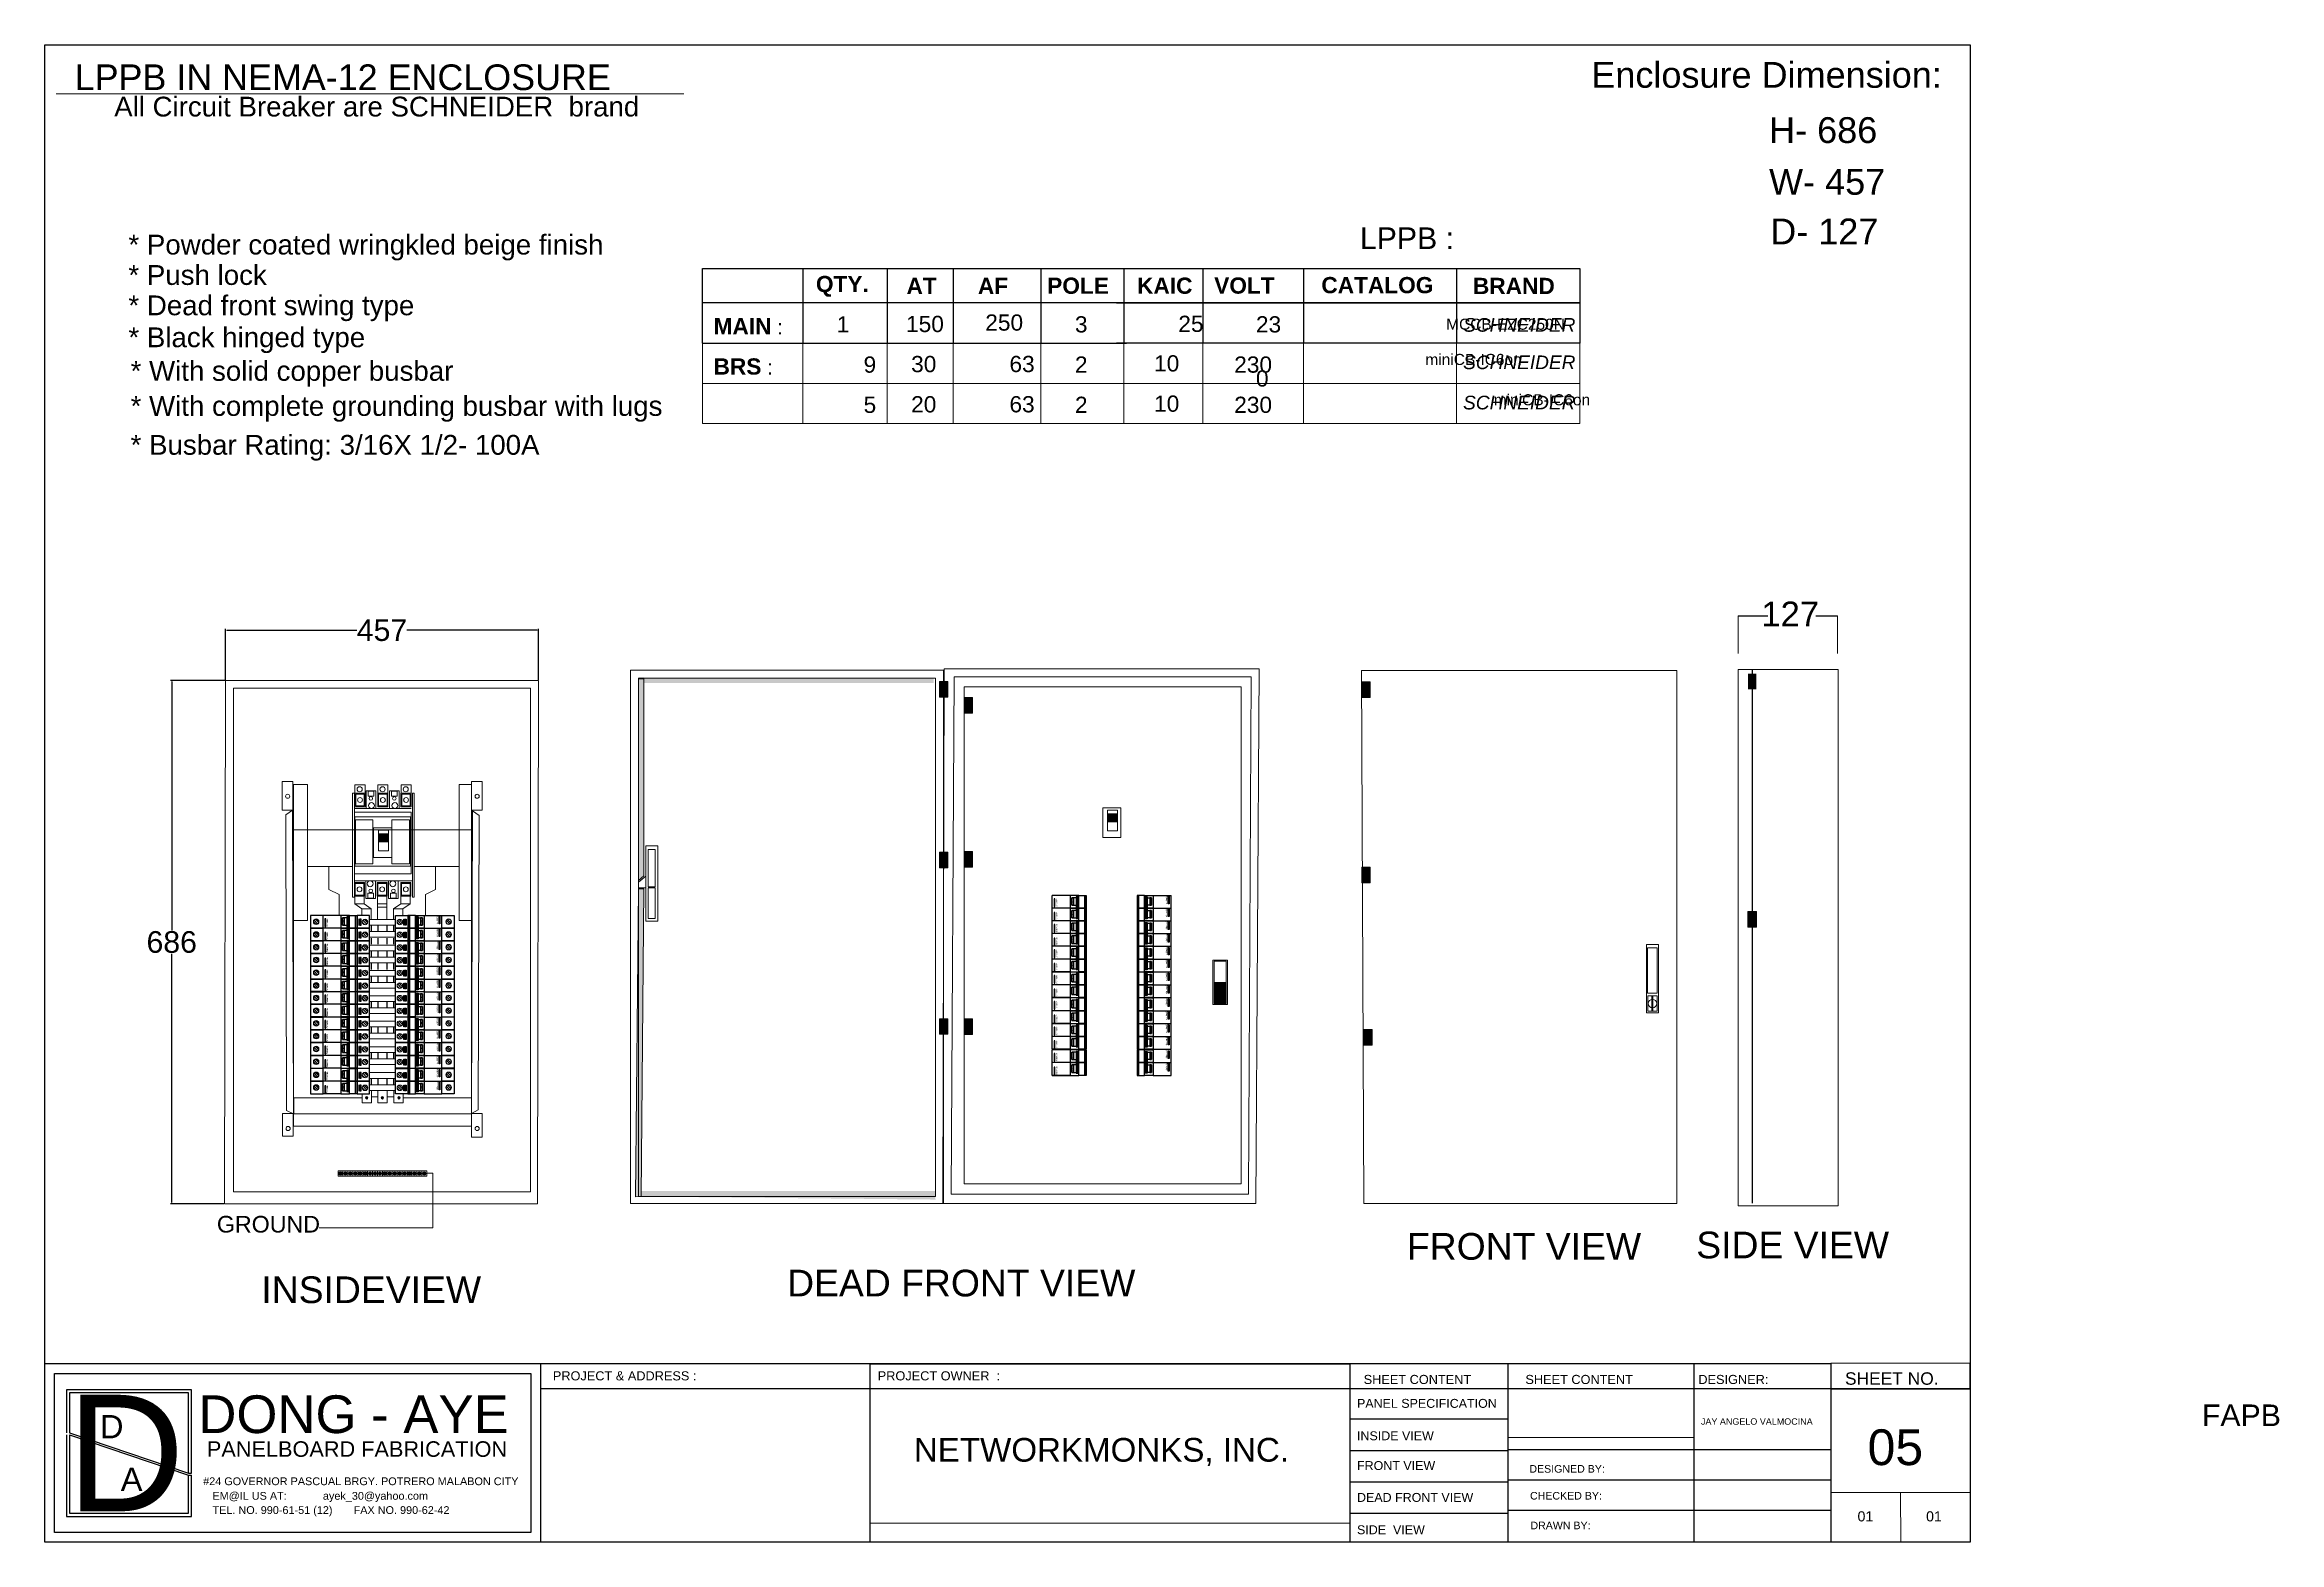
# Model space of a CAD drawing. Header units: inches. Extents: x 18739 to 22272, y 3658 to 7913.
# Drawn here: x 21728.1 to 22038.2, y 5036.1 to 5243.9 of the extents above; entities that cross this region are included whole.
import ezdxf

# ---------------------------------------------------------------- set-up
doc = ezdxf.new("R2010")
doc.units = ezdxf.units.IN
doc.header["$MEASUREMENT"] = 0
for name, color, linetype, lineweight in [('125-250AT', 7, 'Continuous', 13), ('breaker', 8, 'Continuous', 13), ('ENCLOSRURE', 7, 'Continuous', 20), ('LUGS', 251, 'Continuous', 5)]:
    doc.layers.add(name, color=color, linetype=linetype, lineweight=lineweight)
doc.layers.add('20-80AT', color=85, linetype='Continuous')
doc.layers.add('DOOR', color=1, linetype='Continuous')
doc.styles.get("Standard").update_dxf_attribs({"font": 'arial.ttf'})
doc.styles.add('style2', font='swissk.ttf')
doc.dimstyles.get("Standard").update_dxf_attribs({"dimtxt": 0.18, "dimasz": 0.18, "dimexe": 0.18, "dimexo": 0.0625, "dimgap": 0.09, "dimtad": 0, "dimtih": 1, "dimtoh": 1, "dimdec": 4, "dimzin": 0, "dimdsep": 46, "dimtxsty": 'Standard', "dimcen": 0.09, "dimadec": 0, "dimazin": 0, "dimtfac": 1, "dimtdec": 4, "dimtofl": 0, "dimtmove": 0, "dimatfit": 3, "dimfxl": 1, "dimtolj": 1, "dimtzin": 0, "dimarcsym": 0})

# ---------------------------------------------------------------- blocks, each defined once
blk = doc.blocks.new('*D12')
at = {"color": 0, "lineweight": -2, "transparency": 16777216}
for p, q in [((21753.11, 5155.67), (21745.53, 5155.67)), ((21745.71, 5155.49), (21745.71, 5120.97)), ((21745.71, 5083.21), (21745.71, 5117.73)), ((21752.96, 5083.03), (21745.53, 5083.03))]:
    blk.add_line(p, q, dxfattribs=at)
at = {"color": 0, "transparency": 16777216}
for points in [[(21745.68, 5155.49), (21745.74, 5155.49), (21745.71, 5155.67)], [(21745.68, 5083.21), (21745.74, 5083.21), (21745.71, 5083.03)]]:
    blk.add_solid(points, dxfattribs=at)
at = {"layer": 'Defpoints', "color": 0, "transparency": 16777216}
for p in [(21745.71, 5155.67), (21753.17, 5155.67), (21753.02, 5083.03)]:
    blk.add_point(p, dxfattribs=at)
at = {"color": 0, "transparency": 16777216, "insert": (21745.71, 5119.35), "char_height": 0.18, "width": 1.4261, "attachment_point": 5}
blk.add_mtext('\\A1;{\\H16.667x;686}', dxfattribs=at)
blk = doc.blocks.new('*D13')
at = {"color": 0, "lineweight": -2, "transparency": 16777216}
for p, q in [((21753.17, 5155.73), (21753.17, 5162.8)), ((21753.35, 5162.62), (21771.42, 5162.62)), ((21796.42, 5162.62), (21778.35, 5162.62)), ((21796.6, 5155.73), (21796.6, 5162.8))]:
    blk.add_line(p, q, dxfattribs=at)
at = {"color": 0, "transparency": 16777216}
for points in [[(21753.35, 5162.65), (21753.35, 5162.59), (21753.17, 5162.62)], [(21796.42, 5162.65), (21796.42, 5162.59), (21796.6, 5162.62)]]:
    blk.add_solid(points, dxfattribs=at)
at = {"layer": 'Defpoints', "color": 0, "transparency": 16777216}
for p in [(21796.6, 5162.62), (21753.17, 5155.67), (21796.6, 5155.67)]:
    blk.add_point(p, dxfattribs=at)
at = {"color": 0, "transparency": 16777216, "insert": (21774.89, 5162.62), "char_height": 0.18, "attachment_point": 5}
blk.add_mtext('\\A1;{\\H16.667x;457}', dxfattribs=at)

msp = doc.modelspace()

# ---------------------------------------------------------------- hatches: boundary and pattern name
h = msp.add_hatch(color=3)
h.dxf.hatch_style = 1
h.paths.add_polyline_path([(21770.30591, 5122.83899), (21770.00432, 5122.83899), (21770.00432, 5119.84927), (21770.30591, 5119.84927)])
h = msp.add_hatch(color=3)
h.dxf.hatch_style = 1
h.paths.add_polyline_path([(21779.59571, 5122.84839), (21779.8973, 5122.84839), (21779.8973, 5119.81232), (21779.59571, 5119.81232)])
h = msp.add_hatch(color=3)
h.dxf.hatch_style = 1
h.paths.add_polyline_path([(21782.90731, 5122.92235), (21782.8059, 5122.92235), (21782.8059, 5121.88325), (21782.90731, 5121.88325)])
h = msp.add_hatch(color=3)
h.dxf.hatch_style = 1
h.paths.add_polyline_path([(21868.1789, 5124.30306), (21868.28032, 5124.30306), (21868.28032, 5125.34216), (21868.1789, 5125.34216)])
h = msp.add_hatch(color=3)
h.dxf.hatch_style = 1
h.paths.add_polyline_path([(21868.1789, 5122.4083), (21868.28032, 5122.4083), (21868.28032, 5123.4474), (21868.1789, 5123.4474)])
h = msp.add_hatch(color=3)
h.dxf.hatch_style = 1
h.paths.add_polyline_path([(21871.50392, 5125.61543), (21871.20234, 5125.61543), (21871.20234, 5122.6257), (21871.50392, 5122.6257)])
h = msp.add_hatch(color=3)
h.dxf.hatch_style = 1
h.paths.add_polyline_path([(21880.79372, 5125.62483), (21881.09531, 5125.62483), (21881.09531, 5122.58875), (21880.79372, 5122.58875)])
h = msp.add_hatch(color=3)
h.dxf.hatch_style = 1
h.paths.add_polyline_path([(21884.10532, 5125.69878), (21884.00391, 5125.69878), (21884.00391, 5124.65968), (21884.10532, 5124.65968)])
h = msp.add_hatch(color=3)
h.dxf.hatch_style = 1
h.paths.add_polyline_path([(21884.10534, 5123.93037), (21884.00392, 5123.93037), (21884.00392, 5122.89127), (21884.10534, 5122.89127)])
h = msp.add_hatch(color=3)
h.dxf.hatch_style = 1
h.paths.add_polyline_path([(21766.98089, 5121.52663), (21767.08231, 5121.52663), (21767.08231, 5122.56573), (21766.98089, 5122.56573)])
h = msp.add_hatch(color=3)
h.dxf.hatch_style = 1
h.paths.add_polyline_path([(21766.98089, 5119.63187), (21767.08231, 5119.63187), (21767.08231, 5120.67097), (21766.98089, 5120.67097)])
h = msp.add_hatch(color=3)
h.dxf.hatch_style = 1
h.paths.add_polyline_path([(21782.90732, 5121.15393), (21782.80591, 5121.15393), (21782.80591, 5120.11484), (21782.90732, 5120.11484)])
h = msp.add_hatch(color=3)
h.dxf.hatch_style = 1
h.paths.add_polyline_path([(21868.17889, 5120.76626), (21868.28031, 5120.76626), (21868.28031, 5121.80535), (21868.17889, 5121.80535)])
h = msp.add_hatch(color=3)
h.dxf.hatch_style = 1
h.paths.add_polyline_path([(21868.17889, 5118.87149), (21868.28031, 5118.87149), (21868.28031, 5119.91059), (21868.17889, 5119.91059)])
h = msp.add_hatch(color=3)
h.dxf.hatch_style = 1
h.paths.add_polyline_path([(21871.50391, 5122.07862), (21871.20232, 5122.07862), (21871.20232, 5119.08889), (21871.50391, 5119.08889)])
h = msp.add_hatch(color=3)
h.dxf.hatch_style = 1
h.paths.add_polyline_path([(21880.79371, 5122.08802), (21881.0953, 5122.08802), (21881.0953, 5119.05194), (21880.79371, 5119.05194)])
h = msp.add_hatch(color=3)
h.dxf.hatch_style = 1
h.paths.add_polyline_path([(21884.10531, 5122.16197), (21884.0039, 5122.16197), (21884.0039, 5121.12287), (21884.10531, 5121.12287)])
h = msp.add_hatch(color=3)
h.dxf.hatch_style = 1
h.paths.add_polyline_path([(21884.10532, 5120.39356), (21884.00391, 5120.39356), (21884.00391, 5119.35446), (21884.10532, 5119.35446)])
h = msp.add_hatch(color=3)
h.dxf.hatch_style = 1
h.paths.add_polyline_path([(21766.98088, 5117.98982), (21767.08229, 5117.98982), (21767.08229, 5119.02892), (21766.98088, 5119.02892)])
h = msp.add_hatch(color=3)
h.dxf.hatch_style = 1
h.paths.add_polyline_path([(21766.98088, 5116.09506), (21767.08229, 5116.09506), (21767.08229, 5117.13416), (21766.98088, 5117.13416)])
h = msp.add_hatch(color=3)
h.dxf.hatch_style = 1
h.paths.add_polyline_path([(21770.3059, 5119.30218), (21770.00431, 5119.30218), (21770.00431, 5116.31246), (21770.3059, 5116.31246)])
h = msp.add_hatch(color=3)
h.dxf.hatch_style = 1
h.paths.add_polyline_path([(21779.5957, 5119.31159), (21779.89729, 5119.31159), (21779.89729, 5116.27551), (21779.5957, 5116.27551)])
h = msp.add_hatch(color=3)
h.dxf.hatch_style = 1
h.paths.add_polyline_path([(21782.9073, 5119.38554), (21782.80588, 5119.38554), (21782.80588, 5118.34644), (21782.9073, 5118.34644)])
h = msp.add_hatch(color=3)
h.dxf.hatch_style = 1
h.paths.add_polyline_path([(21782.90731, 5117.61713), (21782.8059, 5117.61713), (21782.8059, 5116.57803), (21782.90731, 5116.57803)])
h = msp.add_hatch(color=3)
h.dxf.hatch_style = 1
h.paths.add_polyline_path([(21868.17888, 5117.22945), (21868.28029, 5117.22945), (21868.28029, 5118.26854), (21868.17888, 5118.26854)])
h = msp.add_hatch(color=3)
h.dxf.hatch_style = 1
h.paths.add_polyline_path([(21871.5039, 5118.54181), (21871.20231, 5118.54181), (21871.20231, 5115.55208), (21871.5039, 5115.55208)])
h = msp.add_hatch(color=3)
h.dxf.hatch_style = 1
h.paths.add_polyline_path([(21880.7937, 5118.55121), (21881.09529, 5118.55121), (21881.09529, 5115.51513), (21880.7937, 5115.51513)])
h = msp.add_hatch(color=3)
h.dxf.hatch_style = 1
h.paths.add_polyline_path([(21884.1053, 5118.62516), (21884.00388, 5118.62516), (21884.00388, 5117.58606), (21884.1053, 5117.58606)])
h = msp.add_hatch(color=3)
h.dxf.hatch_style = 1
h.paths.add_polyline_path([(21884.10531, 5116.85675), (21884.0039, 5116.85675), (21884.0039, 5115.81765), (21884.10531, 5115.81765)])
h = msp.add_hatch(color=3)
h.dxf.hatch_style = 1
h.paths.add_polyline_path([(21766.98087, 5114.45301), (21767.08228, 5114.45301), (21767.08228, 5115.49211), (21766.98087, 5115.49211)])
h = msp.add_hatch(color=3)
h.dxf.hatch_style = 1
h.paths.add_polyline_path([(21766.98087, 5112.55825), (21767.08228, 5112.55825), (21767.08228, 5113.59735), (21766.98087, 5113.59735)])
h = msp.add_hatch(color=3)
h.dxf.hatch_style = 1
h.paths.add_polyline_path([(21770.30589, 5115.76537), (21770.0043, 5115.76537), (21770.0043, 5112.77565), (21770.30589, 5112.77565)])
h = msp.add_hatch(color=3)
h.dxf.hatch_style = 1
h.paths.add_polyline_path([(21779.59569, 5115.77478), (21779.89728, 5115.77478), (21779.89728, 5112.7387), (21779.59569, 5112.7387)])
h = msp.add_hatch(color=3)
h.dxf.hatch_style = 1
h.paths.add_polyline_path([(21782.90729, 5115.84873), (21782.80587, 5115.84873), (21782.80587, 5114.80963), (21782.90729, 5114.80963)])
h = msp.add_hatch(color=3)
h.dxf.hatch_style = 1
h.paths.add_polyline_path([(21782.9073, 5114.08032), (21782.80588, 5114.08032), (21782.80588, 5113.04122), (21782.9073, 5113.04122)])
h = msp.add_hatch(color=3)
h.dxf.hatch_style = 1
h.paths.add_polyline_path([(21868.17888, 5115.33468), (21868.28029, 5115.33468), (21868.28029, 5116.37378), (21868.17888, 5116.37378)])
h = msp.add_hatch(color=3)
h.dxf.hatch_style = 1
h.paths.add_polyline_path([(21868.17888, 5113.65988), (21868.28029, 5113.65988), (21868.28029, 5114.69897), (21868.17888, 5114.69897)])
h = msp.add_hatch(color=3)
h.dxf.hatch_style = 1
h.paths.add_polyline_path([(21871.5039, 5114.97224), (21871.20231, 5114.97224), (21871.20231, 5111.98251), (21871.5039, 5111.98251)])
h = msp.add_hatch(color=3)
h.dxf.hatch_style = 1
h.paths.add_polyline_path([(21880.7937, 5114.98164), (21881.09529, 5114.98164), (21881.09529, 5111.94556), (21880.7937, 5111.94556)])
h = msp.add_hatch(color=3)
h.dxf.hatch_style = 1
h.paths.add_polyline_path([(21884.1053, 5115.05559), (21884.00388, 5115.05559), (21884.00388, 5114.01649), (21884.1053, 5114.01649)])
h = msp.add_hatch(color=3)
h.dxf.hatch_style = 1
h.paths.add_polyline_path([(21766.98087, 5110.95231), (21767.08228, 5110.95231), (21767.08228, 5111.9914), (21766.98087, 5111.9914)])
h = msp.add_hatch(color=3)
h.dxf.hatch_style = 1
h.paths.add_polyline_path([(21770.30589, 5112.26467), (21770.0043, 5112.26467), (21770.0043, 5109.27494), (21770.30589, 5109.27494)])
h = msp.add_hatch(color=3)
h.dxf.hatch_style = 1
h.paths.add_polyline_path([(21779.59569, 5112.27407), (21779.89728, 5112.27407), (21779.89728, 5109.238), (21779.59569, 5109.238)])
h = msp.add_hatch(color=3)
h.dxf.hatch_style = 1
h.paths.add_polyline_path([(21782.90729, 5112.34802), (21782.80587, 5112.34802), (21782.80587, 5111.30893), (21782.90729, 5111.30893)])
h = msp.add_hatch(color=3)
h.dxf.hatch_style = 1
h.paths.add_polyline_path([(21782.9073, 5110.57961), (21782.80588, 5110.57961), (21782.80588, 5109.54052), (21782.9073, 5109.54052)])
h = msp.add_hatch(color=3)
h.dxf.hatch_style = 1
h.paths.add_polyline_path([(21868.17888, 5111.76511), (21868.28029, 5111.76511), (21868.28029, 5112.80421), (21868.17888, 5112.80421)])
h = msp.add_hatch(color=3)
h.dxf.hatch_style = 1
h.paths.add_polyline_path([(21868.17888, 5110.06219), (21868.28029, 5110.06219), (21868.28029, 5111.10129), (21868.17888, 5111.10129)])
h = msp.add_hatch(color=3)
h.dxf.hatch_style = 1
h.paths.add_polyline_path([(21871.5039, 5111.37456), (21871.20231, 5111.37456), (21871.20231, 5108.38483), (21871.5039, 5108.38483)])
h = msp.add_hatch(color=3)
h.dxf.hatch_style = 1
h.paths.add_polyline_path([(21880.7937, 5111.38396), (21881.09529, 5111.38396), (21881.09529, 5108.34788), (21880.7937, 5108.34788)])
h = msp.add_hatch(color=3)
h.dxf.hatch_style = 1
h.paths.add_polyline_path([(21884.1053, 5111.45791), (21884.00388, 5111.45791), (21884.00388, 5110.41881), (21884.1053, 5110.41881)])
h = msp.add_hatch(color=3)
h.dxf.hatch_style = 1
h.paths.add_polyline_path([(21884.10531, 5113.28718), (21884.0039, 5113.28718), (21884.0039, 5112.24808), (21884.10531, 5112.24808)])
h = msp.add_hatch(color=3)
h.dxf.hatch_style = 1
h.paths.add_polyline_path([(21766.98087, 5109.05755), (21767.08228, 5109.05755), (21767.08228, 5110.09664), (21766.98087, 5110.09664)])
h = msp.add_hatch(color=3)
h.dxf.hatch_style = 1
h.paths.add_polyline_path([(21766.98087, 5107.42401), (21767.08228, 5107.42401), (21767.08228, 5108.4631), (21766.98087, 5108.4631)])
h = msp.add_hatch(color=3)
h.dxf.hatch_style = 1
h.paths.add_polyline_path([(21770.30589, 5108.73637), (21770.0043, 5108.73637), (21770.0043, 5105.74664), (21770.30589, 5105.74664)])
h = msp.add_hatch(color=3)
h.dxf.hatch_style = 1
h.paths.add_polyline_path([(21779.59569, 5108.74577), (21779.89728, 5108.74577), (21779.89728, 5105.7097), (21779.59569, 5105.7097)])
h = msp.add_hatch(color=3)
h.dxf.hatch_style = 1
h.paths.add_polyline_path([(21782.90729, 5108.81972), (21782.80587, 5108.81972), (21782.80587, 5107.78062), (21782.90729, 5107.78062)])
h = msp.add_hatch(color=3)
h.dxf.hatch_style = 1
h.paths.add_polyline_path([(21868.17888, 5108.16743), (21868.28029, 5108.16743), (21868.28029, 5109.20653), (21868.17888, 5109.20653)])
h = msp.add_hatch(color=3)
h.dxf.hatch_style = 1
h.paths.add_polyline_path([(21868.17888, 5106.49263), (21868.28029, 5106.49263), (21868.28029, 5107.53173), (21868.17888, 5107.53173)])
h = msp.add_hatch(color=3)
h.dxf.hatch_style = 1
h.paths.add_polyline_path([(21871.5039, 5107.80499), (21871.20231, 5107.80499), (21871.20231, 5104.81527), (21871.5039, 5104.81527)])
h = msp.add_hatch(color=3)
h.dxf.hatch_style = 1
h.paths.add_polyline_path([(21880.7937, 5107.8144), (21881.09529, 5107.8144), (21881.09529, 5104.77832), (21880.7937, 5104.77832)])
h = msp.add_hatch(color=3)
h.dxf.hatch_style = 1
h.paths.add_polyline_path([(21884.1053, 5107.88835), (21884.00388, 5107.88835), (21884.00388, 5106.84925), (21884.1053, 5106.84925)])
h = msp.add_hatch(color=3)
h.dxf.hatch_style = 1
h.paths.add_polyline_path([(21884.10531, 5109.6895), (21884.0039, 5109.6895), (21884.0039, 5108.6504), (21884.10531, 5108.6504)])
h = msp.add_hatch(color=3)
h.dxf.hatch_style = 1
h.paths.add_polyline_path([(21766.98087, 5105.52924), (21767.08228, 5105.52924), (21767.08228, 5106.56834), (21766.98087, 5106.56834)])
h = msp.add_hatch(color=3)
h.dxf.hatch_style = 1
h.paths.add_polyline_path([(21766.98087, 5103.86922), (21767.08228, 5103.86922), (21767.08228, 5104.90832), (21766.98087, 5104.90832)])
h = msp.add_hatch(color=3)
h.dxf.hatch_style = 1
h.paths.add_polyline_path([(21770.30589, 5105.18158), (21770.0043, 5105.18158), (21770.0043, 5102.19185), (21770.30589, 5102.19185)])
h = msp.add_hatch(color=3)
h.dxf.hatch_style = 1
h.paths.add_polyline_path([(21779.59569, 5105.19098), (21779.89728, 5105.19098), (21779.89728, 5102.15491), (21779.59569, 5102.15491)])
h = msp.add_hatch(color=3)
h.dxf.hatch_style = 1
h.paths.add_polyline_path([(21782.90729, 5105.26493), (21782.80587, 5105.26493), (21782.80587, 5104.22584), (21782.90729, 5104.22584)])
h = msp.add_hatch(color=3)
h.dxf.hatch_style = 1
h.paths.add_polyline_path([(21782.9073, 5107.05131), (21782.80588, 5107.05131), (21782.80588, 5106.01221), (21782.9073, 5106.01221)])
h = msp.add_hatch(color=3)
h.dxf.hatch_style = 1
h.paths.add_polyline_path([(21868.17888, 5104.59787), (21868.28029, 5104.59787), (21868.28029, 5105.63697), (21868.17888, 5105.63697)])
h = msp.add_hatch(color=3)
h.dxf.hatch_style = 1
h.paths.add_polyline_path([(21871.5039, 5104.17596), (21871.20231, 5104.17596), (21871.20231, 5101.18623), (21871.5039, 5101.18623)])
h = msp.add_hatch(color=3)
h.dxf.hatch_style = 1
h.paths.add_polyline_path([(21880.7937, 5104.18536), (21881.09529, 5104.18536), (21881.09529, 5101.14928), (21880.7937, 5101.14928)])
h = msp.add_hatch(color=3)
h.dxf.hatch_style = 1
h.paths.add_polyline_path([(21884.1053, 5104.25931), (21884.00388, 5104.25931), (21884.00388, 5103.22021), (21884.1053, 5103.22021)])
h = msp.add_hatch(color=3)
h.dxf.hatch_style = 1
h.paths.add_polyline_path([(21884.10531, 5106.11994), (21884.0039, 5106.11994), (21884.0039, 5105.08084), (21884.10531, 5105.08084)])
h = msp.add_hatch(color=3)
h.dxf.hatch_style = 1
h.paths.add_polyline_path([(21766.98087, 5101.97446), (21767.08228, 5101.97446), (21767.08228, 5103.01355), (21766.98087, 5103.01355)])
h = msp.add_hatch(color=3)
h.dxf.hatch_style = 1
h.paths.add_polyline_path([(21766.98087, 5100.28506), (21767.08228, 5100.28506), (21767.08228, 5101.32415), (21766.98087, 5101.32415)])
h = msp.add_hatch(color=3)
h.dxf.hatch_style = 1
h.paths.add_polyline_path([(21770.30589, 5101.59742), (21770.0043, 5101.59742), (21770.0043, 5098.60769), (21770.30589, 5098.60769)])
h = msp.add_hatch(color=3)
h.dxf.hatch_style = 1
h.paths.add_polyline_path([(21779.59569, 5101.60682), (21779.89728, 5101.60682), (21779.89728, 5098.57075), (21779.59569, 5098.57075)])
h = msp.add_hatch(color=3)
h.dxf.hatch_style = 1
h.paths.add_polyline_path([(21782.90729, 5101.68077), (21782.80587, 5101.68077), (21782.80587, 5100.64168), (21782.90729, 5100.64168)])
h = msp.add_hatch(color=3)
h.dxf.hatch_style = 1
h.paths.add_polyline_path([(21782.9073, 5103.49652), (21782.80588, 5103.49652), (21782.80588, 5102.45743), (21782.9073, 5102.45743)])
h = msp.add_hatch(color=3)
h.dxf.hatch_style = 1
h.paths.add_polyline_path([(21868.17888, 5102.8636), (21868.28029, 5102.8636), (21868.28029, 5103.90269), (21868.17888, 5103.90269)])
h = msp.add_hatch(color=3)
h.dxf.hatch_style = 1
h.paths.add_polyline_path([(21868.17888, 5100.96883), (21868.28029, 5100.96883), (21868.28029, 5102.00793), (21868.17888, 5102.00793)])
h = msp.add_hatch(color=3)
h.dxf.hatch_style = 1
h.paths.add_polyline_path([(21884.10531, 5102.4909), (21884.0039, 5102.4909), (21884.0039, 5101.4518), (21884.10531, 5101.4518)])
h = msp.add_hatch(color=3)
h.dxf.hatch_style = 1
h.paths.add_polyline_path([(21766.98087, 5098.3903), (21767.08228, 5098.3903), (21767.08228, 5099.42939), (21766.98087, 5099.42939)])
h = msp.add_hatch(color=3)
h.dxf.hatch_style = 1
h.paths.add_polyline_path([(21782.9073, 5099.91236), (21782.80588, 5099.91236), (21782.80588, 5098.87327), (21782.9073, 5098.87327)])
at = {"layer": 'ENCLOSRURE'}
h = msp.add_hatch(color=8, dxfattribs=at)
h.dxf.hatch_style = 1
h.paths.add_polyline_path([(21811.22678, 5128.53284), (21811.22678, 5156.08149), (21810.47631, 5156.08149), (21810.47631, 5127.89929)])
h = msp.add_hatch(color=8, dxfattribs=at)
h.dxf.hatch_style = 1
h.paths.add_polyline_path([(21811.16743, 5155.30647), (21851.4369, 5155.30647), (21851.4369, 5156.05694), (21810.53388, 5156.05694)])
h = msp.add_hatch(color=0, dxfattribs=at)
h.dxf.hatch_style = 1
h.paths.add_polyline_path([(21853.40052, 5155.52367), (21852.23358, 5155.52367), (21852.23358, 5153.35793), (21853.40052, 5153.35793)])
h = msp.add_hatch(color=0, dxfattribs=at)
h.dxf.hatch_style = 1
h.paths.add_polyline_path([(21912.02189, 5155.4573), (21910.85422, 5155.4573), (21910.85422, 5153.29155), (21912.02189, 5153.29155)])
h = msp.add_hatch(color=0, dxfattribs=at)
h.dxf.hatch_style = 1
h.paths.add_polyline_path([(21965.61541, 5156.61349), (21964.44847, 5156.61349), (21964.44847, 5154.44775), (21965.61541, 5154.44775)])
h = msp.add_hatch(color=0, dxfattribs=at)
h.dxf.hatch_style = 1
h.paths.add_polyline_path([(21856.84474, 5153.30315), (21855.67781, 5153.30315), (21855.67781, 5151.13741), (21856.84474, 5151.13741)])
h = msp.add_hatch(color=6, dxfattribs=at)
h.dxf.hatch_style = 1
h.paths.add_polyline_path([(21876.91299, 5137.16425), (21875.66347, 5137.16425), (21875.66347, 5136.02196), (21876.91299, 5136.02196)])
h = msp.add_hatch(color=6, dxfattribs=at)
h.dxf.hatch_style = 1
h.paths.add_polyline_path([(21775.71498, 5134.38782), (21774.46545, 5134.38782), (21774.46545, 5133.24553), (21775.71498, 5133.24553)])
h = msp.add_hatch(color=0, dxfattribs=at)
h.dxf.hatch_style = 1
h.paths.add_polyline_path([(21853.40052, 5131.83697), (21852.23358, 5131.83697), (21852.23358, 5129.67123), (21853.40052, 5129.67123)])
h = msp.add_hatch(color=0, dxfattribs=at)
h.dxf.hatch_style = 1
h.paths.add_polyline_path([(21856.84474, 5131.91691), (21855.67781, 5131.91691), (21855.67781, 5129.75117), (21856.84474, 5129.75117)])
h = msp.add_hatch(color=0, dxfattribs=at)
h.dxf.hatch_style = 1
h.paths.add_polyline_path([(21912.02189, 5129.76126), (21910.85422, 5129.76126), (21910.85422, 5127.59552), (21912.02189, 5127.59552)])
h = msp.add_hatch(color=8, dxfattribs=at)
h.dxf.hatch_style = 1
h.paths.add_polyline_path([(21810.85183, 5084.02877), (21811.22678, 5126.75256), (21810.47631, 5126.75256), (21810.07907, 5084.03093)])
h = msp.add_hatch(color=0, dxfattribs=at)
h.dxf.hatch_style = 1
h.paths.add_polyline_path([(21965.61541, 5123.595), (21964.44847, 5123.595), (21964.44847, 5121.42925), (21965.61541, 5121.42925)])
h = msp.add_hatch(color=253, dxfattribs=at)
h.dxf.hatch_style = 1
h.paths.add_polyline_path([(21766.14156, 5120.41173, 1), (21765.37078, 5120.41173, 1)])
h.paths.add_polyline_path([(21766.10272, 5120.41173, 1), (21765.40963, 5120.41173, 1)], flags=16)
h = msp.add_hatch(color=253, dxfattribs=at)
h.dxf.hatch_style = 1
h.paths.add_polyline_path([(21766.14157, 5122.18014, 1), (21765.37079, 5122.18014, 1)])
h.paths.add_polyline_path([(21766.10272, 5122.18014, 1), (21765.40963, 5122.18014, 1)], flags=16)
h = msp.add_hatch(dxfattribs=at)
h.set_pattern_fill('ANSI31', color=253, scale=1.86272, angle=90)
h.set_pattern_definition([(135, (16643.07082, -7822.43797), (-0.1646427027, -0.1646427027), [])])
h.paths.add_polyline_path([(21766.10272, 5122.18014, 1), (21765.40963, 5122.18014, 1)])
h = msp.add_hatch(dxfattribs=at)
h.set_pattern_fill('ANSI31', color=253, scale=1.86272, angle=90)
h.set_pattern_definition([(135, (16643.0708, -7824.20638), (-0.1646427027, -0.1646427027), [])])
h.paths.add_polyline_path([(21766.10272, 5120.41173, 1), (21765.40963, 5120.41173, 1)])
h = msp.add_hatch(color=253, dxfattribs=at)
h.dxf.hatch_style = 1
h.paths.add_polyline_path([(21772.53547, 5121.7598, 1), (21772.53547, 5122.53058, 1)])
h.paths.add_polyline_path([(21772.53547, 5122.49173, -1), (21772.53547, 5121.79864, -1)], flags=16)
h = msp.add_hatch(color=253, dxfattribs=at)
h.dxf.hatch_style = 1
h.paths.add_polyline_path([(21772.53547, 5119.99139, 1), (21772.53547, 5120.76217, 1)])
h.paths.add_polyline_path([(21772.53547, 5120.72333, -1), (21772.53547, 5120.03024, -1)], flags=16)
h = msp.add_hatch(dxfattribs=at)
h.set_pattern_fill('ANSI31', color=253, scale=1.86272, angle=90)
h.set_pattern_definition([(135, (16649.8501, -7824.24133), (-0.1646427027, -0.1646427027), [])])
h.paths.add_polyline_path([(21772.53547, 5120.72333, 1), (21772.53547, 5120.03024, 1)])
h = msp.add_hatch(dxfattribs=at)
h.set_pattern_fill('ANSI31', color=253, scale=1.86272, angle=90)
h.set_pattern_definition([(135, (16649.8501, -7822.47292), (-0.1646427027, -0.1646427027), [])])
h.paths.add_polyline_path([(21772.53547, 5122.49173, 1), (21772.53547, 5121.79864, 1)])
h = msp.add_hatch(color=253, dxfattribs=at)
h.dxf.hatch_style = 1
h.paths.add_polyline_path([(21777.36614, 5121.7598, -1), (21777.36614, 5122.53058, -1)])
h.paths.add_polyline_path([(21777.36614, 5122.49174, 1), (21777.36614, 5121.79865, 1)], flags=16)
h = msp.add_hatch(color=253, dxfattribs=at)
h.dxf.hatch_style = 1
h.paths.add_polyline_path([(21777.36615, 5119.99139, -1), (21777.36615, 5120.76217, -1)])
h.paths.add_polyline_path([(21777.36615, 5120.72333, 1), (21777.36615, 5120.03024, 1)], flags=16)
h = msp.add_hatch(dxfattribs=at)
h.set_pattern_fill('ANSI31', color=253, scale=1.86272, angle=90)
h.set_pattern_definition([(135, (16649.71472, -7822.47292), (-0.1646427027, -0.1646427027), [])])
h.paths.add_polyline_path([(21777.36614, 5122.49174, -1), (21777.36614, 5121.79865, -1)])
h = msp.add_hatch(dxfattribs=at)
h.set_pattern_fill('ANSI31', color=253, scale=1.86272, angle=90)
h.set_pattern_definition([(135, (16649.71473, -7824.24133), (-0.1646427027, -0.1646427027), [])])
h.paths.add_polyline_path([(21777.36615, 5120.72333, -1), (21777.36615, 5120.03024, -1)])
h = msp.add_hatch(color=253, dxfattribs=at)
h.dxf.hatch_style = 1
h.paths.add_polyline_path([(21784.53082, 5122.18014, 1), (21783.76004, 5122.18014, 1)])
h.paths.add_polyline_path([(21784.49198, 5122.18014, 1), (21783.79889, 5122.18014, 1)], flags=16)
h = msp.add_hatch(color=253, dxfattribs=at)
h.dxf.hatch_style = 1
h.paths.add_polyline_path([(21784.53083, 5120.41173, 1), (21783.76005, 5120.41173, 1)])
h.paths.add_polyline_path([(21784.49199, 5120.41173, 1), (21783.7989, 5120.41173, 1)], flags=16)
h = msp.add_hatch(dxfattribs=at)
h.set_pattern_fill('ANSI31', color=253, scale=1.86272, angle=90)
h.set_pattern_definition([(135, (16642.93543, -7822.43797), (-0.1646427027, -0.1646427027), [])])
h.paths.add_polyline_path([(21784.49198, 5122.18014, 1), (21783.79889, 5122.18014, 1)])
h = msp.add_hatch(dxfattribs=at)
h.set_pattern_fill('ANSI31', color=253, scale=1.86272, angle=90)
h.set_pattern_definition([(135, (16642.93544, -7824.20638), (-0.1646427027, -0.1646427027), [])])
h.paths.add_polyline_path([(21784.49199, 5120.41173, 1), (21783.7989, 5120.41173, 1)])
h = msp.add_hatch(color=253, dxfattribs=at)
h.dxf.hatch_style = 1
h.paths.add_polyline_path([(21766.14155, 5116.87492, 1), (21765.37077, 5116.87492, 1)])
h.paths.add_polyline_path([(21766.10271, 5116.87492, 1), (21765.40962, 5116.87492, 1)], flags=16)
h = msp.add_hatch(color=253, dxfattribs=at)
h.dxf.hatch_style = 1
h.paths.add_polyline_path([(21766.14156, 5118.64333, 1), (21765.37078, 5118.64333, 1)])
h.paths.add_polyline_path([(21766.10271, 5118.64333, 1), (21765.40962, 5118.64333, 1)], flags=16)
h = msp.add_hatch(dxfattribs=at)
h.set_pattern_fill('ANSI31', color=253, scale=1.86272, angle=90)
h.set_pattern_definition([(135, (16643.0708, -7825.97478), (-0.1646427027, -0.1646427027), [])])
h.paths.add_polyline_path([(21766.10271, 5118.64333, 1), (21765.40962, 5118.64333, 1)])
h = msp.add_hatch(dxfattribs=at)
h.set_pattern_fill('ANSI31', color=253, scale=1.86272, angle=90)
h.set_pattern_definition([(135, (16643.0708, -7827.74319), (-0.1646427027, -0.1646427027), [])])
h.paths.add_polyline_path([(21766.10271, 5116.87492, 1), (21765.40962, 5116.87492, 1)])
h = msp.add_hatch(color=253, dxfattribs=at)
h.dxf.hatch_style = 1
h.paths.add_polyline_path([(21772.53546, 5118.22299, 1), (21772.53546, 5118.99377, 1)])
h.paths.add_polyline_path([(21772.53546, 5118.95492, -1), (21772.53546, 5118.26183, -1)], flags=16)
h = msp.add_hatch(color=253, dxfattribs=at)
h.dxf.hatch_style = 1
h.paths.add_polyline_path([(21772.53546, 5116.45458, 1), (21772.53546, 5117.22536, 1)])
h.paths.add_polyline_path([(21772.53546, 5117.18652, -1), (21772.53546, 5116.49343, -1)], flags=16)
h = msp.add_hatch(dxfattribs=at)
h.set_pattern_fill('ANSI31', color=253, scale=1.86272, angle=90)
h.set_pattern_definition([(135, (16649.8501, -7827.77814), (-0.1646427027, -0.1646427027), [])])
h.paths.add_polyline_path([(21772.53546, 5117.18652, 1), (21772.53546, 5116.49343, 1)])
h = msp.add_hatch(dxfattribs=at)
h.set_pattern_fill('ANSI31', color=253, scale=1.86272, angle=90)
h.set_pattern_definition([(135, (16649.8501, -7826.00973), (-0.1646427027, -0.1646427027), [])])
h.paths.add_polyline_path([(21772.53546, 5118.95492, 1), (21772.53546, 5118.26183, 1)])
h = msp.add_hatch(color=253, dxfattribs=at)
h.dxf.hatch_style = 1
h.paths.add_polyline_path([(21777.36613, 5118.22299, -1), (21777.36613, 5118.99377, -1)])
h.paths.add_polyline_path([(21777.36613, 5118.95493, 1), (21777.36613, 5118.26184, 1)], flags=16)
h = msp.add_hatch(color=253, dxfattribs=at)
h.dxf.hatch_style = 1
h.paths.add_polyline_path([(21777.36614, 5116.45458, -1), (21777.36614, 5117.22536, -1)])
h.paths.add_polyline_path([(21777.36614, 5117.18652, 1), (21777.36614, 5116.49343, 1)], flags=16)
h = msp.add_hatch(dxfattribs=at)
h.set_pattern_fill('ANSI31', color=253, scale=1.86272, angle=90)
h.set_pattern_definition([(135, (16649.7147, -7826.00973), (-0.1646427027, -0.1646427027), [])])
h.paths.add_polyline_path([(21777.36613, 5118.95493, -1), (21777.36613, 5118.26184, -1)])
h = msp.add_hatch(dxfattribs=at)
h.set_pattern_fill('ANSI31', color=253, scale=1.86272, angle=90)
h.set_pattern_definition([(135, (16649.71472, -7827.77814), (-0.1646427027, -0.1646427027), [])])
h.paths.add_polyline_path([(21777.36614, 5117.18652, -1), (21777.36614, 5116.49343, -1)])
h = msp.add_hatch(color=253, dxfattribs=at)
h.dxf.hatch_style = 1
h.paths.add_polyline_path([(21784.53081, 5118.64333, 1), (21783.76003, 5118.64333, 1)])
h.paths.add_polyline_path([(21784.49196, 5118.64333, 1), (21783.79887, 5118.64333, 1)], flags=16)
h = msp.add_hatch(color=253, dxfattribs=at)
h.dxf.hatch_style = 1
h.paths.add_polyline_path([(21784.53082, 5116.87492, 1), (21783.76004, 5116.87492, 1)])
h.paths.add_polyline_path([(21784.49198, 5116.87492, 1), (21783.79889, 5116.87492, 1)], flags=16)
h = msp.add_hatch(dxfattribs=at)
h.set_pattern_fill('ANSI31', color=253, scale=1.86272, angle=90)
h.set_pattern_definition([(135, (16642.93541, -7825.97478), (-0.1646427027, -0.1646427027), [])])
h.paths.add_polyline_path([(21784.49196, 5118.64333, 1), (21783.79887, 5118.64333, 1)])
h = msp.add_hatch(dxfattribs=at)
h.set_pattern_fill('ANSI31', color=253, scale=1.86272, angle=90)
h.set_pattern_definition([(135, (16642.93543, -7827.74319), (-0.1646427027, -0.1646427027), [])])
h.paths.add_polyline_path([(21784.49198, 5116.87492, 1), (21783.79889, 5116.87492, 1)])
h = msp.add_hatch(color=253, dxfattribs=at)
h.dxf.hatch_style = 1
h.paths.add_polyline_path([(21766.14154, 5113.33811, 1), (21765.37076, 5113.33811, 1)])
h.paths.add_polyline_path([(21766.10269, 5113.33811, 1), (21765.4096, 5113.33811, 1)], flags=16)
h = msp.add_hatch(color=253, dxfattribs=at)
h.dxf.hatch_style = 1
h.paths.add_polyline_path([(21766.14154, 5115.10652, 1), (21765.37077, 5115.10652, 1)])
h.paths.add_polyline_path([(21766.1027, 5115.10652, 1), (21765.40961, 5115.10652, 1)], flags=16)
h = msp.add_hatch(dxfattribs=at)
h.set_pattern_fill('ANSI31', color=253, scale=1.86272, angle=90)
h.set_pattern_definition([(135, (16643.07078, -7831.28), (-0.1646427027, -0.1646427027), [])])
h.paths.add_polyline_path([(21766.10269, 5113.33811, 1), (21765.4096, 5113.33811, 1)])
h = msp.add_hatch(dxfattribs=at)
h.set_pattern_fill('ANSI31', color=253, scale=1.86272, angle=90)
h.set_pattern_definition([(135, (16643.0708, -7829.5116), (-0.1646427027, -0.1646427027), [])])
h.paths.add_polyline_path([(21766.1027, 5115.10652, 1), (21765.40961, 5115.10652, 1)])
h = msp.add_hatch(color=253, dxfattribs=at)
h.dxf.hatch_style = 1
h.paths.add_polyline_path([(21772.53544, 5112.91777, 1), (21772.53544, 5113.68855, 1)])
h.paths.add_polyline_path([(21772.53544, 5113.64971, -1), (21772.53544, 5112.95662, -1)], flags=16)
h = msp.add_hatch(color=253, dxfattribs=at)
h.dxf.hatch_style = 1
h.paths.add_polyline_path([(21772.53545, 5114.68618, 1), (21772.53545, 5115.45696, 1)])
h.paths.add_polyline_path([(21772.53545, 5115.41811, -1), (21772.53545, 5114.72502, -1)], flags=16)
h = msp.add_hatch(dxfattribs=at)
h.set_pattern_fill('ANSI31', color=253, scale=1.86272, angle=90)
h.set_pattern_definition([(135, (16649.85008, -7829.54654), (-0.1646427027, -0.1646427027), [])])
h.paths.add_polyline_path([(21772.53545, 5115.41811, 1), (21772.53545, 5114.72502, 1)])
h = msp.add_hatch(dxfattribs=at)
h.set_pattern_fill('ANSI31', color=253, scale=1.86272, angle=90)
h.set_pattern_definition([(135, (16649.85008, -7831.31495), (-0.1646427027, -0.1646427027), [])])
h.paths.add_polyline_path([(21772.53544, 5113.64971, 1), (21772.53544, 5112.95662, 1)])
h = msp.add_hatch(color=253, dxfattribs=at)
h.dxf.hatch_style = 1
h.paths.add_polyline_path([(21777.36611, 5114.68618, -1), (21777.36611, 5115.45696, -1)])
h.paths.add_polyline_path([(21777.36611, 5115.41812, 1), (21777.36611, 5114.72503, 1)], flags=16)
h = msp.add_hatch(color=253, dxfattribs=at)
h.dxf.hatch_style = 1
h.paths.add_polyline_path([(21777.36613, 5112.91777, -1), (21777.36613, 5113.68855, -1)])
h.paths.add_polyline_path([(21777.36613, 5113.64971, 1), (21777.36613, 5112.95662, 1)], flags=16)
h = msp.add_hatch(dxfattribs=at)
h.set_pattern_fill('ANSI31', color=253, scale=1.86272, angle=90)
h.set_pattern_definition([(135, (16649.7147, -7829.54654), (-0.1646427027, -0.1646427027), [])])
h.paths.add_polyline_path([(21777.36611, 5115.41812, -1), (21777.36611, 5114.72503, -1)])
h = msp.add_hatch(dxfattribs=at)
h.set_pattern_fill('ANSI31', color=253, scale=1.86272, angle=90)
h.set_pattern_definition([(135, (16649.7147, -7831.31495), (-0.1646427027, -0.1646427027), [])])
h.paths.add_polyline_path([(21777.36613, 5113.64971, -1), (21777.36613, 5112.95662, -1)])
h = msp.add_hatch(color=253, dxfattribs=at)
h.dxf.hatch_style = 1
h.paths.add_polyline_path([(21784.5308, 5115.10652, 1), (21783.76002, 5115.10652, 1)])
h.paths.add_polyline_path([(21784.49195, 5115.10652, 1), (21783.79886, 5115.10652, 1)], flags=16)
h = msp.add_hatch(color=253, dxfattribs=at)
h.dxf.hatch_style = 1
h.paths.add_polyline_path([(21784.53081, 5113.33811, 1), (21783.76003, 5113.33811, 1)])
h.paths.add_polyline_path([(21784.49196, 5113.33811, 1), (21783.79887, 5113.33811, 1)], flags=16)
h = msp.add_hatch(dxfattribs=at)
h.set_pattern_fill('ANSI31', color=253, scale=1.86272, angle=90)
h.set_pattern_definition([(135, (16642.9354, -7829.51159), (-0.1646427027, -0.1646427027), [])])
h.paths.add_polyline_path([(21784.49195, 5115.10652, 1), (21783.79886, 5115.10652, 1)])
h = msp.add_hatch(dxfattribs=at)
h.set_pattern_fill('ANSI31', color=253, scale=1.86272, angle=90)
h.set_pattern_definition([(135, (16642.93541, -7831.28), (-0.1646427027, -0.1646427027), [])])
h.paths.add_polyline_path([(21784.49196, 5113.33811, 1), (21783.79887, 5113.33811, 1)])
h = msp.add_hatch(color=1, dxfattribs=at)
h.dxf.hatch_style = 1
h.paths.add_polyline_path([(21890.35303, 5110.83177), (21892.04959, 5110.83177), (21892.04959, 5113.76493), (21890.35303, 5113.76493)])
h = msp.add_hatch(color=253, dxfattribs=at)
h.dxf.hatch_style = 1
h.paths.add_polyline_path([(21766.14154, 5111.60581, 1), (21765.37077, 5111.60581, 1)])
h.paths.add_polyline_path([(21766.1027, 5111.60581, 1), (21765.40961, 5111.60581, 1)], flags=16)
h = msp.add_hatch(dxfattribs=at)
h.set_pattern_fill('ANSI31', color=253, scale=1.86272, angle=90)
h.set_pattern_definition([(135, (16643.0708, -7833.0123), (-0.1646427027, -0.1646427027), [])])
h.paths.add_polyline_path([(21766.1027, 5111.60581, 1), (21765.40961, 5111.60581, 1)])
h = msp.add_hatch(color=253, dxfattribs=at)
h.dxf.hatch_style = 1
h.paths.add_polyline_path([(21772.53545, 5111.18547, 1), (21772.53545, 5111.95625, 1)])
h.paths.add_polyline_path([(21772.53545, 5111.91741, -1), (21772.53545, 5111.22432, -1)], flags=16)
h = msp.add_hatch(dxfattribs=at)
h.set_pattern_fill('ANSI31', color=253, scale=1.86272, angle=90)
h.set_pattern_definition([(135, (16649.85008, -7833.04725), (-0.1646427027, -0.1646427027), [])])
h.paths.add_polyline_path([(21772.53545, 5111.91741, 1), (21772.53545, 5111.22432, 1)])
h = msp.add_hatch(color=253, dxfattribs=at)
h.dxf.hatch_style = 1
h.paths.add_polyline_path([(21777.36611, 5111.18548, -1), (21777.36611, 5111.95626, -1)])
h.paths.add_polyline_path([(21777.36611, 5111.91741, 1), (21777.36611, 5111.22432, 1)], flags=16)
h = msp.add_hatch(dxfattribs=at)
h.set_pattern_fill('ANSI31', color=253, scale=1.86272, angle=90)
h.set_pattern_definition([(135, (16649.7147, -7833.04724), (-0.1646427027, -0.1646427027), [])])
h.paths.add_polyline_path([(21777.36611, 5111.91741, -1), (21777.36611, 5111.22432, -1)])
h = msp.add_hatch(color=253, dxfattribs=at)
h.dxf.hatch_style = 1
h.paths.add_polyline_path([(21784.5308, 5111.60582, 1), (21783.76002, 5111.60582, 1)])
h.paths.add_polyline_path([(21784.49195, 5111.60582, 1), (21783.79886, 5111.60582, 1)], flags=16)
h = msp.add_hatch(dxfattribs=at)
h.set_pattern_fill('ANSI31', color=253, scale=1.86272, angle=90)
h.set_pattern_definition([(135, (16642.9354, -7833.0123), (-0.1646427027, -0.1646427027), [])])
h.paths.add_polyline_path([(21784.49195, 5111.60582, 1), (21783.79886, 5111.60582, 1)])
h = msp.add_hatch(color=253, dxfattribs=at)
h.dxf.hatch_style = 1
h.paths.add_polyline_path([(21766.14154, 5109.83741, 1), (21765.37076, 5109.83741, 1)])
h.paths.add_polyline_path([(21766.10269, 5109.83741, 1), (21765.4096, 5109.83741, 1)], flags=16)
h = msp.add_hatch(color=253, dxfattribs=at)
h.dxf.hatch_style = 1
h.paths.add_polyline_path([(21766.14154, 5108.07751, 1), (21765.37077, 5108.07751, 1)])
h.paths.add_polyline_path([(21766.1027, 5108.07751, 1), (21765.40961, 5108.07751, 1)], flags=16)
h = msp.add_hatch(dxfattribs=at)
h.set_pattern_fill('ANSI31', color=253, scale=1.86272, angle=90)
h.set_pattern_definition([(135, (16643.07078, -7834.7807), (-0.1646427027, -0.1646427027), [])])
h.paths.add_polyline_path([(21766.10269, 5109.83741, 1), (21765.4096, 5109.83741, 1)])
h = msp.add_hatch(dxfattribs=at)
h.set_pattern_fill('ANSI31', color=253, scale=1.86272, angle=90)
h.set_pattern_definition([(135, (16643.0708, -7836.5406), (-0.1646427027, -0.1646427027), [])])
h.paths.add_polyline_path([(21766.1027, 5108.07751, 1), (21765.40961, 5108.07751, 1)])
h = msp.add_hatch(color=253, dxfattribs=at)
h.dxf.hatch_style = 1
h.paths.add_polyline_path([(21772.53544, 5109.41707, 1), (21772.53544, 5110.18785, 1)])
h.paths.add_polyline_path([(21772.53544, 5110.149, -1), (21772.53544, 5109.45591, -1)], flags=16)
h = msp.add_hatch(color=253, dxfattribs=at)
h.dxf.hatch_style = 1
h.paths.add_polyline_path([(21772.53545, 5107.65717, 1), (21772.53545, 5108.42795, 1)])
h.paths.add_polyline_path([(21772.53545, 5108.38911, -1), (21772.53545, 5107.69602, -1)], flags=16)
h = msp.add_hatch(dxfattribs=at)
h.set_pattern_fill('ANSI31', color=253, scale=1.86272, angle=90)
h.set_pattern_definition([(135, (16649.85008, -7834.81565), (-0.1646427027, -0.1646427027), [])])
h.paths.add_polyline_path([(21772.53544, 5110.149, 1), (21772.53544, 5109.45591, 1)])
h = msp.add_hatch(dxfattribs=at)
h.set_pattern_fill('ANSI31', color=253, scale=1.86272, angle=90)
h.set_pattern_definition([(135, (16649.85008, -7836.57555), (-0.1646427027, -0.1646427027), [])])
h.paths.add_polyline_path([(21772.53545, 5108.38911, 1), (21772.53545, 5107.69602, 1)])
h = msp.add_hatch(color=253, dxfattribs=at)
h.dxf.hatch_style = 1
h.paths.add_polyline_path([(21777.36611, 5107.65718, -1), (21777.36611, 5108.42796, -1)])
h.paths.add_polyline_path([(21777.36611, 5108.38911, 1), (21777.36611, 5107.69602, 1)], flags=16)
h = msp.add_hatch(color=253, dxfattribs=at)
h.dxf.hatch_style = 1
h.paths.add_polyline_path([(21777.36613, 5109.41707, -1), (21777.36613, 5110.18785, -1)])
h.paths.add_polyline_path([(21777.36613, 5110.149, 1), (21777.36613, 5109.45591, 1)], flags=16)
h = msp.add_hatch(dxfattribs=at)
h.set_pattern_fill('ANSI31', color=253, scale=1.86272, angle=90)
h.set_pattern_definition([(135, (16649.7147, -7836.57554), (-0.1646427027, -0.1646427027), [])])
h.paths.add_polyline_path([(21777.36611, 5108.38911, -1), (21777.36611, 5107.69602, -1)])
h = msp.add_hatch(dxfattribs=at)
h.set_pattern_fill('ANSI31', color=253, scale=1.86272, angle=90)
h.set_pattern_definition([(135, (16649.7147, -7834.81565), (-0.1646427027, -0.1646427027), [])])
h.paths.add_polyline_path([(21777.36613, 5110.149, -1), (21777.36613, 5109.45591, -1)])
h = msp.add_hatch(color=253, dxfattribs=at)
h.dxf.hatch_style = 1
h.paths.add_polyline_path([(21784.5308, 5108.07752, 1), (21783.76002, 5108.07752, 1)])
h.paths.add_polyline_path([(21784.49195, 5108.07752, 1), (21783.79886, 5108.07752, 1)], flags=16)
h = msp.add_hatch(color=253, dxfattribs=at)
h.dxf.hatch_style = 1
h.paths.add_polyline_path([(21784.53081, 5109.83741, 1), (21783.76003, 5109.83741, 1)])
h.paths.add_polyline_path([(21784.49196, 5109.83741, 1), (21783.79887, 5109.83741, 1)], flags=16)
h = msp.add_hatch(dxfattribs=at)
h.set_pattern_fill('ANSI31', color=253, scale=1.86272, angle=90)
h.set_pattern_definition([(135, (16642.9354, -7836.5406), (-0.1646427027, -0.1646427027), [])])
h.paths.add_polyline_path([(21784.49195, 5108.07752, 1), (21783.79886, 5108.07752, 1)])
h = msp.add_hatch(dxfattribs=at)
h.set_pattern_fill('ANSI31', color=253, scale=1.86272, angle=90)
h.set_pattern_definition([(135, (16642.93541, -7834.7807), (-0.1646427027, -0.1646427027), [])])
h.paths.add_polyline_path([(21784.49196, 5109.83741, 1), (21783.79887, 5109.83741, 1)])
h = msp.add_hatch(color=0, dxfattribs=at)
h.dxf.hatch_style = 1
h.paths.add_polyline_path([(21853.40052, 5108.72415), (21852.23358, 5108.72415), (21852.23358, 5106.55841), (21853.40052, 5106.55841)])
h = msp.add_hatch(color=0, dxfattribs=at)
h.dxf.hatch_style = 1
h.paths.add_polyline_path([(21856.84474, 5108.68188), (21855.67781, 5108.68188), (21855.67781, 5106.51614), (21856.84474, 5106.51614)])
h = msp.add_hatch(color=253, dxfattribs=at)
h.dxf.hatch_style = 1
h.paths.add_polyline_path([(21766.14154, 5106.30911, 1), (21765.37076, 5106.30911, 1)])
h.paths.add_polyline_path([(21766.10269, 5106.30911, 1), (21765.4096, 5106.30911, 1)], flags=16)
h = msp.add_hatch(color=253, dxfattribs=at)
h.dxf.hatch_style = 1
h.paths.add_polyline_path([(21766.14154, 5104.52272, 1), (21765.37077, 5104.52272, 1)])
h.paths.add_polyline_path([(21766.1027, 5104.52272, 1), (21765.40961, 5104.52272, 1)], flags=16)
h = msp.add_hatch(dxfattribs=at)
h.set_pattern_fill('ANSI31', color=253, scale=1.86272, angle=90)
h.set_pattern_definition([(135, (16643.07078, -7838.309), (-0.1646427027, -0.1646427027), [])])
h.paths.add_polyline_path([(21766.10269, 5106.30911, 1), (21765.4096, 5106.30911, 1)])
h = msp.add_hatch(dxfattribs=at)
h.set_pattern_fill('ANSI31', color=253, scale=1.86272, angle=90)
h.set_pattern_definition([(135, (16643.0708, -7840.09538), (-0.1646427027, -0.1646427027), [])])
h.paths.add_polyline_path([(21766.1027, 5104.52272, 1), (21765.40961, 5104.52272, 1)])
h = msp.add_hatch(color=253, dxfattribs=at)
h.dxf.hatch_style = 1
h.paths.add_polyline_path([(21772.53544, 5105.88877, 1), (21772.53544, 5106.65955, 1)])
h.paths.add_polyline_path([(21772.53544, 5106.6207, -1), (21772.53544, 5105.92761, -1)], flags=16)
h = msp.add_hatch(color=253, dxfattribs=at)
h.dxf.hatch_style = 1
h.paths.add_polyline_path([(21772.53545, 5104.10238, 1), (21772.53545, 5104.87316, 1)])
h.paths.add_polyline_path([(21772.53545, 5104.83432, -1), (21772.53545, 5104.14123, -1)], flags=16)
h = msp.add_hatch(dxfattribs=at)
h.set_pattern_fill('ANSI31', color=253, scale=1.86272, angle=90)
h.set_pattern_definition([(135, (16649.85008, -7838.34395), (-0.1646427027, -0.1646427027), [])])
h.paths.add_polyline_path([(21772.53544, 5106.6207, 1), (21772.53544, 5105.92761, 1)])
h = msp.add_hatch(dxfattribs=at)
h.set_pattern_fill('ANSI31', color=253, scale=1.86272, angle=90)
h.set_pattern_definition([(135, (16649.85008, -7840.13033), (-0.1646427027, -0.1646427027), [])])
h.paths.add_polyline_path([(21772.53545, 5104.83432, 1), (21772.53545, 5104.14123, 1)])
h = msp.add_hatch(color=253, dxfattribs=at)
h.dxf.hatch_style = 1
h.paths.add_polyline_path([(21777.36611, 5104.10239, -1), (21777.36611, 5104.87317, -1)])
h.paths.add_polyline_path([(21777.36611, 5104.83433, 1), (21777.36611, 5104.14124, 1)], flags=16)
h = msp.add_hatch(color=253, dxfattribs=at)
h.dxf.hatch_style = 1
h.paths.add_polyline_path([(21777.36613, 5105.88877, -1), (21777.36613, 5106.65955, -1)])
h.paths.add_polyline_path([(21777.36613, 5106.6207, 1), (21777.36613, 5105.92761, 1)], flags=16)
h = msp.add_hatch(dxfattribs=at)
h.set_pattern_fill('ANSI31', color=253, scale=1.86272, angle=90)
h.set_pattern_definition([(135, (16649.7147, -7840.13033), (-0.1646427027, -0.1646427027), [])])
h.paths.add_polyline_path([(21777.36611, 5104.83433, -1), (21777.36611, 5104.14124, -1)])
h = msp.add_hatch(dxfattribs=at)
h.set_pattern_fill('ANSI31', color=253, scale=1.86272, angle=90)
h.set_pattern_definition([(135, (16649.7147, -7838.34395), (-0.1646427027, -0.1646427027), [])])
h.paths.add_polyline_path([(21777.36613, 5106.6207, -1), (21777.36613, 5105.92761, -1)])
h = msp.add_hatch(color=253, dxfattribs=at)
h.dxf.hatch_style = 1
h.paths.add_polyline_path([(21784.5308, 5104.52273, 1), (21783.76002, 5104.52273, 1)])
h.paths.add_polyline_path([(21784.49195, 5104.52273, 1), (21783.79886, 5104.52273, 1)], flags=16)
h = msp.add_hatch(color=253, dxfattribs=at)
h.dxf.hatch_style = 1
h.paths.add_polyline_path([(21784.53081, 5106.30911, 1), (21783.76003, 5106.30911, 1)])
h.paths.add_polyline_path([(21784.49196, 5106.30911, 1), (21783.79887, 5106.30911, 1)], flags=16)
h = msp.add_hatch(dxfattribs=at)
h.set_pattern_fill('ANSI31', color=253, scale=1.86272, angle=90)
h.set_pattern_definition([(135, (16642.9354, -7840.09538), (-0.1646427027, -0.1646427027), [])])
h.paths.add_polyline_path([(21784.49195, 5104.52273, 1), (21783.79886, 5104.52273, 1)])
h = msp.add_hatch(dxfattribs=at)
h.set_pattern_fill('ANSI31', color=253, scale=1.86272, angle=90)
h.set_pattern_definition([(135, (16642.93541, -7838.309), (-0.1646427027, -0.1646427027), [])])
h.paths.add_polyline_path([(21784.49196, 5106.30911, 1), (21783.79887, 5106.30911, 1)])
h = msp.add_hatch(color=0, dxfattribs=at)
h.dxf.hatch_style = 1
h.paths.add_polyline_path([(21912.27467, 5107.2359), (21911.107, 5107.2359), (21911.107, 5105.07016), (21912.27467, 5105.07016)])
h = msp.add_hatch(color=253, dxfattribs=at)
h.dxf.hatch_style = 1
h.paths.add_polyline_path([(21766.14154, 5102.75432, 1), (21765.37076, 5102.75432, 1)])
h.paths.add_polyline_path([(21766.10269, 5102.75432, 1), (21765.4096, 5102.75432, 1)], flags=16)
h = msp.add_hatch(color=253, dxfattribs=at)
h.dxf.hatch_style = 1
h.paths.add_polyline_path([(21766.14154, 5100.93856, 1), (21765.37077, 5100.93856, 1)])
h.paths.add_polyline_path([(21766.1027, 5100.93856, 1), (21765.40961, 5100.93856, 1)], flags=16)
h = msp.add_hatch(dxfattribs=at)
h.set_pattern_fill('ANSI31', color=253, scale=1.86272, angle=90)
h.set_pattern_definition([(135, (16643.07078, -7841.8638), (-0.1646427027, -0.1646427027), [])])
h.paths.add_polyline_path([(21766.10269, 5102.75432, 1), (21765.4096, 5102.75432, 1)])
h = msp.add_hatch(dxfattribs=at)
h.set_pattern_fill('ANSI31', color=253, scale=1.86272, angle=90)
h.set_pattern_definition([(135, (16643.0708, -7843.67955), (-0.1646427027, -0.1646427027), [])])
h.paths.add_polyline_path([(21766.1027, 5100.93856, 1), (21765.40961, 5100.93856, 1)])
h = msp.add_hatch(color=253, dxfattribs=at)
h.dxf.hatch_style = 1
h.paths.add_polyline_path([(21772.53544, 5102.33398, 1), (21772.53544, 5103.10476, 1)])
h.paths.add_polyline_path([(21772.53544, 5103.06591, -1), (21772.53544, 5102.37282, -1)], flags=16)
h = msp.add_hatch(color=253, dxfattribs=at)
h.dxf.hatch_style = 1
h.paths.add_polyline_path([(21772.53545, 5100.51822, 1), (21772.53545, 5101.289, 1)])
h.paths.add_polyline_path([(21772.53545, 5101.25016, -1), (21772.53545, 5100.55707, -1)], flags=16)
h = msp.add_hatch(dxfattribs=at)
h.set_pattern_fill('ANSI31', color=253, scale=1.86272, angle=90)
h.set_pattern_definition([(135, (16649.85008, -7841.89874), (-0.1646427027, -0.1646427027), [])])
h.paths.add_polyline_path([(21772.53544, 5103.06591, 1), (21772.53544, 5102.37282, 1)])
h = msp.add_hatch(dxfattribs=at)
h.set_pattern_fill('ANSI31', color=253, scale=1.86272, angle=90)
h.set_pattern_definition([(135, (16649.85008, -7843.7145), (-0.1646427027, -0.1646427027), [])])
h.paths.add_polyline_path([(21772.53545, 5101.25016, 1), (21772.53545, 5100.55707, 1)])
h = msp.add_hatch(color=253, dxfattribs=at)
h.dxf.hatch_style = 1
h.paths.add_polyline_path([(21777.36611, 5100.51823, -1), (21777.36611, 5101.28901, -1)])
h.paths.add_polyline_path([(21777.36611, 5101.25016, 1), (21777.36611, 5100.55707, 1)], flags=16)
h = msp.add_hatch(color=253, dxfattribs=at)
h.dxf.hatch_style = 1
h.paths.add_polyline_path([(21777.36613, 5102.33398, -1), (21777.36613, 5103.10476, -1)])
h.paths.add_polyline_path([(21777.36613, 5103.06591, 1), (21777.36613, 5102.37282, 1)], flags=16)
h = msp.add_hatch(dxfattribs=at)
h.set_pattern_fill('ANSI31', color=253, scale=1.86272, angle=90)
h.set_pattern_definition([(135, (16649.7147, -7843.7145), (-0.1646427027, -0.1646427027), [])])
h.paths.add_polyline_path([(21777.36611, 5101.25016, -1), (21777.36611, 5100.55707, -1)])
h = msp.add_hatch(dxfattribs=at)
h.set_pattern_fill('ANSI31', color=253, scale=1.86272, angle=90)
h.set_pattern_definition([(135, (16649.7147, -7841.89874), (-0.1646427027, -0.1646427027), [])])
h.paths.add_polyline_path([(21777.36613, 5103.06591, -1), (21777.36613, 5102.37282, -1)])
h = msp.add_hatch(color=253, dxfattribs=at)
h.dxf.hatch_style = 1
h.paths.add_polyline_path([(21784.5308, 5100.93857, 1), (21783.76002, 5100.93857, 1)])
h.paths.add_polyline_path([(21784.49195, 5100.93857, 1), (21783.79886, 5100.93857, 1)], flags=16)
h = msp.add_hatch(color=253, dxfattribs=at)
h.dxf.hatch_style = 1
h.paths.add_polyline_path([(21784.53081, 5102.75432, 1), (21783.76003, 5102.75432, 1)])
h.paths.add_polyline_path([(21784.49196, 5102.75432, 1), (21783.79887, 5102.75432, 1)], flags=16)
h = msp.add_hatch(dxfattribs=at)
h.set_pattern_fill('ANSI31', color=253, scale=1.86272, angle=90)
h.set_pattern_definition([(135, (16642.9354, -7843.67954), (-0.1646427027, -0.1646427027), [])])
h.paths.add_polyline_path([(21784.49195, 5100.93857, 1), (21783.79886, 5100.93857, 1)])
h = msp.add_hatch(dxfattribs=at)
h.set_pattern_fill('ANSI31', color=253, scale=1.86272, angle=90)
h.set_pattern_definition([(135, (16642.93541, -7841.8638), (-0.1646427027, -0.1646427027), [])])
h.paths.add_polyline_path([(21784.49196, 5102.75432, 1), (21783.79887, 5102.75432, 1)])
h = msp.add_hatch(color=253, dxfattribs=at)
h.dxf.hatch_style = 1
h.paths.add_polyline_path([(21766.14154, 5099.17016, 1), (21765.37076, 5099.17016, 1)])
h.paths.add_polyline_path([(21766.10269, 5099.17016, 1), (21765.4096, 5099.17016, 1)], flags=16)
h = msp.add_hatch(dxfattribs=at)
h.set_pattern_fill('ANSI31', color=253, scale=1.86272, angle=90)
h.set_pattern_definition([(135, (16643.07078, -7845.44795), (-0.1646427027, -0.1646427027), [])])
h.paths.add_polyline_path([(21766.10269, 5099.17016, 1), (21765.4096, 5099.17016, 1)])
h = msp.add_hatch(color=253, dxfattribs=at)
h.dxf.hatch_style = 1
h.paths.add_polyline_path([(21772.53544, 5098.74982, 1), (21772.53544, 5099.5206, 1)])
h.paths.add_polyline_path([(21772.53544, 5099.48175, -1), (21772.53544, 5098.78866, -1)], flags=16)
h = msp.add_hatch(dxfattribs=at)
h.set_pattern_fill('ANSI31', color=253, scale=1.86272, angle=90)
h.set_pattern_definition([(135, (16649.85008, -7845.4829), (-0.1646427027, -0.1646427027), [])])
h.paths.add_polyline_path([(21772.53544, 5099.48175, 1), (21772.53544, 5098.78866, 1)])
h = msp.add_hatch(color=253, dxfattribs=at)
h.dxf.hatch_style = 1
h.paths.add_polyline_path([(21777.36613, 5098.74982, -1), (21777.36613, 5099.5206, -1)])
h.paths.add_polyline_path([(21777.36613, 5099.48175, 1), (21777.36613, 5098.78866, 1)], flags=16)
h = msp.add_hatch(dxfattribs=at)
h.set_pattern_fill('ANSI31', color=253, scale=1.86272, angle=90)
h.set_pattern_definition([(135, (16649.7147, -7845.4829), (-0.1646427027, -0.1646427027), [])])
h.paths.add_polyline_path([(21777.36613, 5099.48175, -1), (21777.36613, 5098.78866, -1)])
h = msp.add_hatch(color=253, dxfattribs=at)
h.dxf.hatch_style = 1
h.paths.add_polyline_path([(21784.53081, 5099.17016, 1), (21783.76003, 5099.17016, 1)])
h.paths.add_polyline_path([(21784.49196, 5099.17016, 1), (21783.79887, 5099.17016, 1)], flags=16)
h = msp.add_hatch(dxfattribs=at)
h.set_pattern_fill('ANSI31', color=253, scale=1.86272, angle=90)
h.set_pattern_definition([(135, (16642.93541, -7845.44795), (-0.1646427027, -0.1646427027), [])])
h.paths.add_polyline_path([(21784.49196, 5099.17016, 1), (21783.79887, 5099.17016, 1)])
h = msp.add_hatch(color=4, dxfattribs=at)
h.dxf.hatch_style = 1
h.paths.add_polyline_path([(21768.96442, 5087.24747, 1), (21769.30529, 5087.24747, 1)])
h.paths.add_polyline_path([(21768.99345, 5087.24747, 1), (21769.27626, 5087.24747, 1)], flags=16)
h = msp.add_hatch(dxfattribs=at)
h.set_pattern_fill('ANSI31', color=4, scale=0.54387, angle=-180)
h.set_pattern_definition([(225, (22516.85969, 4494.62444), (0.0480717483, -0.0480717483), [])])
h.paths.add_polyline_path([(21768.99345, 5087.24747, 1), (21769.27626, 5087.24747, 1)])
h = msp.add_hatch(color=4, dxfattribs=at)
h.dxf.hatch_style = 1
h.paths.add_polyline_path([(21769.6475, 5087.24747, 1), (21769.98837, 5087.24747, 1)])
h.paths.add_polyline_path([(21769.67653, 5087.24747, 1), (21769.95934, 5087.24747, 1)], flags=16)
h = msp.add_hatch(dxfattribs=at)
h.set_pattern_fill('ANSI31', color=4, scale=0.54387, angle=-180)
h.set_pattern_definition([(225, (22517.54277, 4494.62444), (0.0480717483, -0.0480717483), [])])
h.paths.add_polyline_path([(21769.67653, 5087.24747, 1), (21769.95934, 5087.24747, 1)])
h = msp.add_hatch(color=4, dxfattribs=at)
h.dxf.hatch_style = 1
h.paths.add_polyline_path([(21770.33058, 5087.24747, 1), (21770.67144, 5087.24747, 1)])
h.paths.add_polyline_path([(21770.3596, 5087.24747, 1), (21770.64241, 5087.24747, 1)], flags=16)
h = msp.add_hatch(dxfattribs=at)
h.set_pattern_fill('ANSI31', color=4, scale=0.54387, angle=-180)
h.set_pattern_definition([(225, (22518.225846, 4494.62444), (0.0480717483, -0.0480717483), [])])
h.paths.add_polyline_path([(21770.3596, 5087.24747, 1), (21770.64241, 5087.24747, 1)])
h = msp.add_hatch(color=4, dxfattribs=at)
h.dxf.hatch_style = 1
h.paths.add_polyline_path([(21771.01365, 5087.24747, 1), (21771.35452, 5087.24747, 1)])
h.paths.add_polyline_path([(21771.04268, 5087.24747, 1), (21771.32549, 5087.24747, 1)], flags=16)
h = msp.add_hatch(dxfattribs=at)
h.set_pattern_fill('ANSI31', color=4, scale=0.54387, angle=-180)
h.set_pattern_definition([(225, (22518.908924, 4494.62444), (0.0480717483, -0.0480717483), [])])
h.paths.add_polyline_path([(21771.04268, 5087.24747, 1), (21771.32549, 5087.24747, 1)])
h = msp.add_hatch(color=4, dxfattribs=at)
h.dxf.hatch_style = 1
h.paths.add_polyline_path([(21771.69673, 5087.24747, 1), (21772.0376, 5087.24747, 1)])
h.paths.add_polyline_path([(21771.72576, 5087.24747, 1), (21772.00857, 5087.24747, 1)], flags=16)
h = msp.add_hatch(dxfattribs=at)
h.set_pattern_fill('ANSI31', color=4, scale=0.54387, angle=-180)
h.set_pattern_definition([(225, (22519.592, 4494.62444), (0.0480717483, -0.0480717483), [])])
h.paths.add_polyline_path([(21771.72576, 5087.24747, 1), (21772.00857, 5087.24747, 1)])
h = msp.add_hatch(color=4, dxfattribs=at)
h.dxf.hatch_style = 1
h.paths.add_polyline_path([(21772.37981, 5087.24747, 1), (21772.72068, 5087.24747, 1)])
h.paths.add_polyline_path([(21772.40884, 5087.24747, 1), (21772.69165, 5087.24747, 1)], flags=16)
h = msp.add_hatch(dxfattribs=at)
h.set_pattern_fill('ANSI31', color=4, scale=0.54387, angle=-180)
h.set_pattern_definition([(225, (22520.27508, 4494.62444), (0.0480717483, -0.0480717483), [])])
h.paths.add_polyline_path([(21772.40884, 5087.24747, 1), (21772.69165, 5087.24747, 1)])
h = msp.add_hatch(color=4, dxfattribs=at)
h.dxf.hatch_style = 1
h.paths.add_polyline_path([(21773.0697, 5087.24747, 1), (21773.41057, 5087.24747, 1)])
h.paths.add_polyline_path([(21773.09873, 5087.24747, 1), (21773.38154, 5087.24747, 1)], flags=16)
h = msp.add_hatch(dxfattribs=at)
h.set_pattern_fill('ANSI31', color=4, scale=0.54387, angle=-180)
h.set_pattern_definition([(225, (22520.96497, 4494.62444), (0.0480717483, -0.0480717483), [])])
h.paths.add_polyline_path([(21773.09873, 5087.24747, 1), (21773.38154, 5087.24747, 1)])
h = msp.add_hatch(color=4, dxfattribs=at)
h.dxf.hatch_style = 1
h.paths.add_polyline_path([(21773.75278, 5087.24747, 1), (21774.09364, 5087.24747, 1)])
h.paths.add_polyline_path([(21773.7818, 5087.24747, 1), (21774.06461, 5087.24747, 1)], flags=16)
h = msp.add_hatch(dxfattribs=at)
h.set_pattern_fill('ANSI31', color=4, scale=0.54387, angle=-180)
h.set_pattern_definition([(225, (22521.648046, 4494.62444), (0.0480717483, -0.0480717483), [])])
h.paths.add_polyline_path([(21773.7818, 5087.24747, 1), (21774.06461, 5087.24747, 1)])
h = msp.add_hatch(color=4, dxfattribs=at)
h.dxf.hatch_style = 1
h.paths.add_polyline_path([(21774.43585, 5087.24747, 1), (21774.77672, 5087.24747, 1)])
h.paths.add_polyline_path([(21774.46488, 5087.24747, 1), (21774.74769, 5087.24747, 1)], flags=16)
h = msp.add_hatch(dxfattribs=at)
h.set_pattern_fill('ANSI31', color=4, scale=0.54387, angle=-180)
h.set_pattern_definition([(225, (22522.331123, 4494.62444), (0.0480717483, -0.0480717483), [])])
h.paths.add_polyline_path([(21774.46488, 5087.24747, 1), (21774.74769, 5087.24747, 1)])
h = msp.add_hatch(color=4, dxfattribs=at)
h.dxf.hatch_style = 1
h.paths.add_polyline_path([(21775.11893, 5087.24747, 1), (21775.4598, 5087.24747, 1)])
h.paths.add_polyline_path([(21775.14796, 5087.24747, 1), (21775.43077, 5087.24747, 1)], flags=16)
h = msp.add_hatch(dxfattribs=at)
h.set_pattern_fill('ANSI31', color=4, scale=0.54387, angle=-180)
h.set_pattern_definition([(225, (22523.0142, 4494.62444), (0.0480717483, -0.0480717483), [])])
h.paths.add_polyline_path([(21775.14796, 5087.24747, 1), (21775.43077, 5087.24747, 1)])
h = msp.add_hatch(color=4, dxfattribs=at)
h.dxf.hatch_style = 1
h.paths.add_polyline_path([(21775.80201, 5087.24747, 1), (21776.14288, 5087.24747, 1)])
h.paths.add_polyline_path([(21775.83104, 5087.24747, 1), (21776.11385, 5087.24747, 1)], flags=16)
h = msp.add_hatch(dxfattribs=at)
h.set_pattern_fill('ANSI31', color=4, scale=0.54387, angle=-180)
h.set_pattern_definition([(225, (22523.69728, 4494.62444), (0.0480717483, -0.0480717483), [])])
h.paths.add_polyline_path([(21775.83104, 5087.24747, 1), (21776.11385, 5087.24747, 1)])
h = msp.add_hatch(color=4, dxfattribs=at)
h.dxf.hatch_style = 1
h.paths.add_polyline_path([(21776.48509, 5087.24747, 1), (21776.82595, 5087.24747, 1)])
h.paths.add_polyline_path([(21776.51411, 5087.24747, 1), (21776.79692, 5087.24747, 1)], flags=16)
h = msp.add_hatch(dxfattribs=at)
h.set_pattern_fill('ANSI31', color=4, scale=0.54387, angle=-180)
h.set_pattern_definition([(225, (22524.380356, 4494.62444), (0.0480717483, -0.0480717483), [])])
h.paths.add_polyline_path([(21776.51411, 5087.24747, 1), (21776.79692, 5087.24747, 1)])
h = msp.add_hatch(color=4, dxfattribs=at)
h.dxf.hatch_style = 1
h.paths.add_polyline_path([(21777.173, 5087.24747, 1), (21777.51387, 5087.24747, 1)])
h.paths.add_polyline_path([(21777.20203, 5087.24747, 1), (21777.48484, 5087.24747, 1)], flags=16)
h = msp.add_hatch(dxfattribs=at)
h.set_pattern_fill('ANSI31', color=4, scale=0.54387, angle=-180)
h.set_pattern_definition([(225, (22525.06827, 4494.62444), (0.0480717483, -0.0480717483), [])])
h.paths.add_polyline_path([(21777.20203, 5087.24747, 1), (21777.48484, 5087.24747, 1)])
h = msp.add_hatch(color=4, dxfattribs=at)
h.dxf.hatch_style = 1
h.paths.add_polyline_path([(21777.85608, 5087.24747, 1), (21778.19695, 5087.24747, 1)])
h.paths.add_polyline_path([(21777.88511, 5087.24747, 1), (21778.16792, 5087.24747, 1)], flags=16)
h = msp.add_hatch(dxfattribs=at)
h.set_pattern_fill('ANSI31', color=4, scale=0.54387, angle=-180)
h.set_pattern_definition([(225, (22525.75135, 4494.62444), (0.0480717483, -0.0480717483), [])])
h.paths.add_polyline_path([(21777.88511, 5087.24747, 1), (21778.16792, 5087.24747, 1)])
h = msp.add_hatch(color=4, dxfattribs=at)
h.dxf.hatch_style = 1
h.paths.add_polyline_path([(21778.53916, 5087.24747, 1), (21778.88002, 5087.24747, 1)])
h.paths.add_polyline_path([(21778.56819, 5087.24747, 1), (21778.851, 5087.24747, 1)], flags=16)
h = msp.add_hatch(dxfattribs=at)
h.set_pattern_fill('ANSI31', color=4, scale=0.54387, angle=-180)
h.set_pattern_definition([(225, (22526.43443, 4494.62444), (0.0480717483, -0.0480717483), [])])
h.paths.add_polyline_path([(21778.56819, 5087.24747, 1), (21778.851, 5087.24747, 1)])
h = msp.add_hatch(color=4, dxfattribs=at)
h.dxf.hatch_style = 1
h.paths.add_polyline_path([(21779.22224, 5087.24747, 1), (21779.5631, 5087.24747, 1)])
h.paths.add_polyline_path([(21779.25126, 5087.24747, 1), (21779.53407, 5087.24747, 1)], flags=16)
h = msp.add_hatch(dxfattribs=at)
h.set_pattern_fill('ANSI31', color=4, scale=0.54387, angle=-180)
h.set_pattern_definition([(225, (22527.117505, 4494.62444), (0.0480717483, -0.0480717483), [])])
h.paths.add_polyline_path([(21779.25126, 5087.24747, 1), (21779.53407, 5087.24747, 1)])
h = msp.add_hatch(color=4, dxfattribs=at)
h.dxf.hatch_style = 1
h.paths.add_polyline_path([(21779.90531, 5087.24747, 1), (21780.24618, 5087.24747, 1)])
h.paths.add_polyline_path([(21779.93434, 5087.24747, 1), (21780.21715, 5087.24747, 1)], flags=16)
h = msp.add_hatch(dxfattribs=at)
h.set_pattern_fill('ANSI31', color=4, scale=0.54387, angle=-180)
h.set_pattern_definition([(225, (22527.80058, 4494.62444), (0.0480717483, -0.0480717483), [])])
h.paths.add_polyline_path([(21779.93434, 5087.24747, 1), (21780.21715, 5087.24747, 1)])
h = msp.add_hatch(color=4, dxfattribs=at)
h.dxf.hatch_style = 1
h.paths.add_polyline_path([(21780.58839, 5087.24747, 1), (21780.92926, 5087.24747, 1)])
h.paths.add_polyline_path([(21780.61742, 5087.24747, 1), (21780.90023, 5087.24747, 1)], flags=16)
h = msp.add_hatch(dxfattribs=at)
h.set_pattern_fill('ANSI31', color=4, scale=0.54387, angle=-180)
h.set_pattern_definition([(225, (22528.48366, 4494.62444), (0.0480717483, -0.0480717483), [])])
h.paths.add_polyline_path([(21780.61742, 5087.24747, 1), (21780.90023, 5087.24747, 1)])
h = msp.add_hatch(color=8, dxfattribs=at)
h.dxf.hatch_style = 1
h.paths.add_polyline_path([(21810.84611, 5084.04001), (21851.7003, 5083.62889), (21851.69585, 5084.80978), (21810.09229, 5084.83919)])

# ---------------------------------------------------------------- linework, layer by layer
for p, q in [((21854.14701, 5212.83952), (21854.14701, 5202.46446)), ((21866.32862, 5212.83952), (21866.32862, 5202.46446)), ((21877.81554, 5212.83952), (21877.81554, 5202.46446)), ((21888.79026, 5212.83952), (21888.79026, 5202.46446)), ((21902.77543, 5212.83952), (21902.77543, 5202.46446)), ((21924.00415, 5212.83952), (21924.00415, 5202.46446)), ((21965.04445, 5157.16471), (21965.04445, 5156.59416)), ((21728.08356, 5060.89222, 0.00935), (21975.93116, 5060.89222, 0.00935)), ((21796.87144, 5060.89222, 0.00779), (21796.87144, 5036.06926, -0.07594)), ((21931.18886, 5036.06926, 0.01028), (21931.18886, 5060.83315, 0.01028)), ((21956.97741, 5036.06926, 0.01028), (21956.97741, 5060.83315, 0.01028)), ((21975.93116, 5060.89222, 0.01028), (21975.93116, 5036.07519, 0.01028)), ((21995.19347, 5057.34256, 0.01028), (21796.87144, 5057.34254, -0.00122)), ((21931.18886, 5053.13758, 77.40414), (21909.2127, 5053.13758, 77.40583)), ((21731.52358, 5051.28027, 74.9658), (21748.05482, 5045.68352, 74.9658)), ((21731.52358, 5050.97054, 74.9658), (21748.05482, 5045.4014, 74.9658)), ((21931.18886, 5048.78037, 77.40414), (21909.2127, 5048.78037, 77.40583)), ((21975.93116, 5048.9123, 0.00863), (21931.18886, 5048.9123, 0.01028)), ((21748.05482, 5045.68352, 74.9658), (21748.47633, 5045.68352, 74.9658)), ((21748.05482, 5045.4014, 74.9658), (21748.47633, 5045.4014, 74.9658)), ((21931.18886, 5044.42316, 77.40414), (21909.2127, 5044.42316, 77.40583)), ((21975.93116, 5044.69716, 0.00863), (21931.19379, 5044.69716, 0.01028)), ((21931.18886, 5040.06595, 77.40414), (21909.2127, 5040.06595, 77.40583)), ((21975.93116, 5040.48203, 0.00863), (21931.18886, 5040.48203, 0.01027))]:
    msp.add_line(p, q)
at = {"color": 251, "true_color": 0x636466}
for p, q in [((21963.0678, 5164.62283), (21967.21972, 5164.62283)), ((21973.85528, 5164.62283), (21976.87009, 5164.62283))]:
    msp.add_line(p, q, dxfattribs=at)
at = {"color": 0}
for p, q in [((21965.0058, 5156.18419), (21965.0058, 5083.12848)), ((21769.17593, 5123.06452), (21766.71394, 5123.06447)), ((21780.72569, 5123.06447), (21783.18767, 5123.06447)), ((21870.37394, 5125.84096), (21867.91196, 5125.8409)), ((21881.9237, 5125.84091), (21884.38568, 5125.84091)), ((21773.40304, 5121.67785), (21773.40304, 5120.84417)), ((21773.40304, 5119.89939), (21773.40304, 5119.06571)), ((21774.32228, 5121.67785), (21774.32228, 5120.84417)), ((21774.32228, 5119.89939), (21774.32228, 5119.06571)), ((21775.56211, 5121.67785), (21775.56211, 5120.84417)), ((21775.56211, 5119.89939), (21775.56211, 5119.06571)), ((21776.50613, 5121.67785), (21776.50613, 5120.84417)), ((21776.50613, 5119.89939), (21776.50613, 5119.06571)), ((21870.37393, 5122.30415), (21867.91194, 5122.30409)), ((21881.92369, 5122.3041), (21884.38567, 5122.3041)), ((21769.17591, 5119.52771), (21766.71393, 5119.52766)), ((21773.40302, 5118.14104), (21773.40302, 5117.30736)), ((21774.32227, 5118.14104), (21774.32227, 5117.30736)), ((21775.56209, 5118.14104), (21775.56209, 5117.30736)), ((21776.50612, 5118.14104), (21776.50612, 5117.30736)), ((21780.72567, 5119.52766), (21783.18766, 5119.52766)), ((21870.37391, 5118.76734), (21867.91193, 5118.76728)), ((21881.92367, 5118.76729), (21884.38566, 5118.76729)), ((21769.1759, 5115.9909), (21766.71392, 5115.99085)), ((21773.40301, 5114.60423), (21773.40301, 5113.77055)), ((21773.40304, 5116.40209), (21773.40304, 5115.56841)), ((21774.32226, 5114.60423), (21774.32226, 5113.77055)), ((21774.32228, 5116.40209), (21774.32228, 5115.56841)), ((21775.56208, 5114.60423), (21775.56208, 5113.77055)), ((21775.56211, 5116.40209), (21775.56211, 5115.56841)), ((21776.50611, 5114.60423), (21776.50611, 5113.77055)), ((21776.50613, 5116.40209), (21776.50613, 5115.56841)), ((21780.72566, 5115.99085), (21783.18764, 5115.99085)), ((21870.37391, 5115.19777), (21867.91193, 5115.19771)), ((21870.37394, 5115.23053), (21867.91196, 5115.23047)), ((21881.9237, 5115.23048), (21884.38568, 5115.23048)), ((21769.17593, 5112.45409), (21766.71394, 5112.45404)), ((21773.40301, 5111.10352), (21773.40301, 5110.26984)), ((21774.32226, 5111.10352), (21774.32226, 5110.26984)), ((21775.56208, 5111.10352), (21775.56208, 5110.26984)), ((21776.50611, 5111.10352), (21776.50611, 5110.26984)), ((21780.72569, 5112.45404), (21783.18767, 5112.45404)), ((21870.37391, 5111.60009), (21867.91193, 5111.60003)), ((21870.37394, 5111.66096), (21867.91196, 5111.6609)), ((21881.9237, 5111.66091), (21884.38568, 5111.66091)), ((21769.17593, 5108.95339), (21766.71394, 5108.95333)), ((21773.40301, 5107.57522), (21773.40301, 5106.74154)), ((21774.32226, 5107.57522), (21774.32226, 5106.74154)), ((21775.56208, 5107.57522), (21775.56208, 5106.74154)), ((21776.50611, 5107.57522), (21776.50611, 5106.74154)), ((21780.72569, 5108.95334), (21783.18767, 5108.95334)), ((21870.37391, 5108.03052), (21867.91193, 5108.03047)), ((21870.37394, 5108.06328), (21867.91196, 5108.06322)), ((21881.9237, 5108.06323), (21884.38568, 5108.06323)), ((21769.17593, 5105.42509), (21766.71394, 5105.42503)), ((21780.72569, 5105.42504), (21783.18767, 5105.42504)), ((21870.37391, 5104.40149), (21867.91193, 5104.40143)), ((21870.37394, 5104.49372), (21867.91196, 5104.49366)), ((21881.9237, 5104.49367), (21884.38568, 5104.49367)), ((21769.17593, 5101.8703), (21766.71394, 5101.87025)), ((21773.40301, 5104.02044), (21773.40301, 5103.18675)), ((21774.32226, 5104.02044), (21774.32226, 5103.18675)), ((21775.56208, 5104.02044), (21775.56208, 5103.18675)), ((21776.50611, 5104.02044), (21776.50611, 5103.18675)), ((21780.72569, 5101.87025), (21783.18767, 5101.87025)), ((21769.17593, 5098.28614), (21766.71394, 5098.28608)), ((21773.40301, 5100.43627), (21773.40301, 5099.60259)), ((21774.32226, 5100.43627), (21774.32226, 5099.60259)), ((21775.56208, 5100.43627), (21775.56208, 5099.60259)), ((21776.50611, 5100.43627), (21776.50611, 5099.60259)), ((21780.72569, 5098.28609), (21783.18767, 5098.28609)), ((21870.37391, 5100.81781), (21867.91193, 5100.81775)), ((21870.37394, 5100.86468), (21867.91196, 5100.86462)), ((21881.9237, 5100.86463), (21884.38568, 5100.86463))]:
    msp.add_line(p, q, dxfattribs=at)
at = {"elevation": 0.01028}
for points in [[(21728.08356, 5036.06926), (21728.08356, 5243.87434), (21995.29541, 5243.87434), (21995.29541, 5036.06926)], [(21909.2127, 5036.06926), (21842.61951, 5036.06926), (21842.61951, 5060.83315), (21909.2127, 5060.83315)], [(21975.93116, 5057.34256), (21995.29541, 5057.33023), (21995.29541, 5060.91489), (21975.93116, 5060.89222)], [(21729.43788, 5059.48646), (21795.52476, 5059.48646), (21795.52476, 5037.41594), (21729.43788, 5037.41594)]]:
    msp.add_lwpolyline(points, close=True, dxfattribs=at)
for points in [[(21878.21335, 5208.04716), (21819.34877, 5208.04716), (21819.34877, 5212.83952), (21878.21335, 5212.83952)], [(21819.34877, 5202.46446), (21819.34877, 5212.83952), (21845.01431, 5212.83952), (21845.01431, 5202.46446)], [(21819.34877, 5202.46446), (21819.34877, 5212.83952), (21833.29601, 5212.83952), (21833.29601, 5202.46446)], [(21876.8128, 5212.83952), (21941.13248, 5212.83952), (21941.13248, 5208.04716), (21876.8128, 5208.04716)], [(21876.8128, 5208.04716), (21941.13248, 5208.04716), (21941.13248, 5202.46446), (21876.8128, 5202.46446)], [(21819.34877, 5202.46446), (21878.21335, 5202.46446)], [(21819.34877, 5202.46446), (21878.21335, 5202.46446)]]:
    msp.add_lwpolyline(points)
at = {"color": 3}
for points in [[(21770.30591, 5119.84927), (21770.30591, 5122.83899), (21770.00432, 5122.83899), (21770.00432, 5119.84927)], [(21779.59571, 5119.81232), (21779.59571, 5122.84839), (21779.8973, 5122.84839), (21779.8973, 5119.81232)], [(21782.90731, 5122.92235), (21782.90731, 5121.88325), (21782.8059, 5121.88325), (21782.8059, 5122.92235)], [(21868.1789, 5125.34216), (21868.1789, 5124.30306), (21868.28032, 5124.30306), (21868.28032, 5125.34216)], [(21868.1789, 5123.4474), (21868.1789, 5122.4083), (21868.28032, 5122.4083), (21868.28032, 5123.4474)], [(21871.50392, 5122.6257), (21871.50392, 5125.61543), (21871.20234, 5125.61543), (21871.20234, 5122.6257)], [(21880.79372, 5122.58875), (21880.79372, 5125.62483), (21881.09531, 5125.62483), (21881.09531, 5122.58875)], [(21884.10532, 5125.69878), (21884.10532, 5124.65968), (21884.00391, 5124.65968), (21884.00391, 5125.69878)], [(21884.10534, 5123.93037), (21884.10534, 5122.89127), (21884.00392, 5122.89127), (21884.00392, 5123.93037)], [(21766.98089, 5122.56573), (21766.98089, 5121.52663), (21767.08231, 5121.52663), (21767.08231, 5122.56573)], [(21766.98089, 5120.67097), (21766.98089, 5119.63187), (21767.08231, 5119.63187), (21767.08231, 5120.67097)], [(21782.90732, 5121.15393), (21782.90732, 5120.11484), (21782.80591, 5120.11484), (21782.80591, 5121.15393)], [(21868.17889, 5121.80535), (21868.17889, 5120.76626), (21868.28031, 5120.76626), (21868.28031, 5121.80535)], [(21868.17889, 5119.91059), (21868.17889, 5118.87149), (21868.28031, 5118.87149), (21868.28031, 5119.91059)], [(21871.50391, 5119.08889), (21871.50391, 5122.07862), (21871.20232, 5122.07862), (21871.20232, 5119.08889)], [(21880.79371, 5119.05194), (21880.79371, 5122.08802), (21881.0953, 5122.08802), (21881.0953, 5119.05194)], [(21884.10531, 5122.16197), (21884.10531, 5121.12287), (21884.0039, 5121.12287), (21884.0039, 5122.16197)], [(21884.10532, 5120.39356), (21884.10532, 5119.35446), (21884.00391, 5119.35446), (21884.00391, 5120.39356)], [(21766.98088, 5119.02892), (21766.98088, 5117.98982), (21767.08229, 5117.98982), (21767.08229, 5119.02892)], [(21766.98088, 5117.13416), (21766.98088, 5116.09506), (21767.08229, 5116.09506), (21767.08229, 5117.13416)], [(21770.3059, 5116.31246), (21770.3059, 5119.30218), (21770.00431, 5119.30218), (21770.00431, 5116.31246)], [(21779.5957, 5116.27551), (21779.5957, 5119.31159), (21779.89729, 5119.31159), (21779.89729, 5116.27551)], [(21782.9073, 5119.38554), (21782.9073, 5118.34644), (21782.80588, 5118.34644), (21782.80588, 5119.38554)], [(21782.90731, 5117.61713), (21782.90731, 5116.57803), (21782.8059, 5116.57803), (21782.8059, 5117.61713)], [(21868.17888, 5118.26854), (21868.17888, 5117.22945), (21868.28029, 5117.22945), (21868.28029, 5118.26854)], [(21871.5039, 5115.55208), (21871.5039, 5118.54181), (21871.20231, 5118.54181), (21871.20231, 5115.55208)], [(21880.7937, 5115.51513), (21880.7937, 5118.55121), (21881.09529, 5118.55121), (21881.09529, 5115.51513)], [(21884.1053, 5118.62516), (21884.1053, 5117.58606), (21884.00388, 5117.58606), (21884.00388, 5118.62516)], [(21884.10531, 5116.85675), (21884.10531, 5115.81765), (21884.0039, 5115.81765), (21884.0039, 5116.85675)], [(21766.98087, 5115.49211), (21766.98087, 5114.45301), (21767.08228, 5114.45301), (21767.08228, 5115.49211)], [(21766.98087, 5113.59735), (21766.98087, 5112.55825), (21767.08228, 5112.55825), (21767.08228, 5113.59735)], [(21770.30589, 5112.77565), (21770.30589, 5115.76537), (21770.0043, 5115.76537), (21770.0043, 5112.77565)], [(21779.59569, 5112.7387), (21779.59569, 5115.77478), (21779.89728, 5115.77478), (21779.89728, 5112.7387)], [(21782.90729, 5115.84873), (21782.90729, 5114.80963), (21782.80587, 5114.80963), (21782.80587, 5115.84873)], [(21782.9073, 5114.08032), (21782.9073, 5113.04122), (21782.80588, 5113.04122), (21782.80588, 5114.08032)], [(21868.17888, 5116.37378), (21868.17888, 5115.33468), (21868.28029, 5115.33468), (21868.28029, 5116.37378)], [(21868.17888, 5114.69897), (21868.17888, 5113.65988), (21868.28029, 5113.65988), (21868.28029, 5114.69897)], [(21871.5039, 5111.98251), (21871.5039, 5114.97224), (21871.20231, 5114.97224), (21871.20231, 5111.98251)], [(21880.7937, 5111.94556), (21880.7937, 5114.98164), (21881.09529, 5114.98164), (21881.09529, 5111.94556)], [(21884.1053, 5115.05559), (21884.1053, 5114.01649), (21884.00388, 5114.01649), (21884.00388, 5115.05559)], [(21766.98087, 5111.9914), (21766.98087, 5110.95231), (21767.08228, 5110.95231), (21767.08228, 5111.9914)], [(21770.30589, 5109.27494), (21770.30589, 5112.26467), (21770.0043, 5112.26467), (21770.0043, 5109.27494)], [(21779.59569, 5109.238), (21779.59569, 5112.27407), (21779.89728, 5112.27407), (21779.89728, 5109.238)], [(21782.90729, 5112.34802), (21782.90729, 5111.30893), (21782.80587, 5111.30893), (21782.80587, 5112.34802)], [(21782.9073, 5110.57961), (21782.9073, 5109.54052), (21782.80588, 5109.54052), (21782.80588, 5110.57961)], [(21868.17888, 5112.80421), (21868.17888, 5111.76511), (21868.28029, 5111.76511), (21868.28029, 5112.80421)], [(21868.17888, 5111.10129), (21868.17888, 5110.06219), (21868.28029, 5110.06219), (21868.28029, 5111.10129)], [(21871.5039, 5108.38483), (21871.5039, 5111.37456), (21871.20231, 5111.37456), (21871.20231, 5108.38483)], [(21880.7937, 5108.34788), (21880.7937, 5111.38396), (21881.09529, 5111.38396), (21881.09529, 5108.34788)], [(21884.1053, 5111.45791), (21884.1053, 5110.41881), (21884.00388, 5110.41881), (21884.00388, 5111.45791)], [(21884.10531, 5113.28718), (21884.10531, 5112.24808), (21884.0039, 5112.24808), (21884.0039, 5113.28718)], [(21766.98087, 5110.09664), (21766.98087, 5109.05755), (21767.08228, 5109.05755), (21767.08228, 5110.09664)], [(21766.98087, 5108.4631), (21766.98087, 5107.42401), (21767.08228, 5107.42401), (21767.08228, 5108.4631)], [(21770.30589, 5105.74664), (21770.30589, 5108.73637), (21770.0043, 5108.73637), (21770.0043, 5105.74664)], [(21779.59569, 5105.7097), (21779.59569, 5108.74577), (21779.89728, 5108.74577), (21779.89728, 5105.7097)], [(21782.90729, 5108.81972), (21782.90729, 5107.78062), (21782.80587, 5107.78062), (21782.80587, 5108.81972)], [(21868.17888, 5109.20653), (21868.17888, 5108.16743), (21868.28029, 5108.16743), (21868.28029, 5109.20653)], [(21868.17888, 5107.53173), (21868.17888, 5106.49263), (21868.28029, 5106.49263), (21868.28029, 5107.53173)], [(21871.5039, 5104.81527), (21871.5039, 5107.80499), (21871.20231, 5107.80499), (21871.20231, 5104.81527)], [(21880.7937, 5104.77832), (21880.7937, 5107.8144), (21881.09529, 5107.8144), (21881.09529, 5104.77832)], [(21884.1053, 5107.88835), (21884.1053, 5106.84925), (21884.00388, 5106.84925), (21884.00388, 5107.88835)], [(21884.10531, 5109.6895), (21884.10531, 5108.6504), (21884.0039, 5108.6504), (21884.0039, 5109.6895)], [(21766.98087, 5106.56834), (21766.98087, 5105.52924), (21767.08228, 5105.52924), (21767.08228, 5106.56834)], [(21766.98087, 5104.90832), (21766.98087, 5103.86922), (21767.08228, 5103.86922), (21767.08228, 5104.90832)], [(21770.30589, 5102.19185), (21770.30589, 5105.18158), (21770.0043, 5105.18158), (21770.0043, 5102.19185)], [(21779.59569, 5102.15491), (21779.59569, 5105.19098), (21779.89728, 5105.19098), (21779.89728, 5102.15491)], [(21782.90729, 5105.26493), (21782.90729, 5104.22584), (21782.80587, 5104.22584), (21782.80587, 5105.26493)], [(21782.9073, 5107.05131), (21782.9073, 5106.01221), (21782.80588, 5106.01221), (21782.80588, 5107.05131)], [(21868.17888, 5105.63697), (21868.17888, 5104.59787), (21868.28029, 5104.59787), (21868.28029, 5105.63697)], [(21871.5039, 5101.18623), (21871.5039, 5104.17596), (21871.20231, 5104.17596), (21871.20231, 5101.18623)], [(21880.7937, 5101.14928), (21880.7937, 5104.18536), (21881.09529, 5104.18536), (21881.09529, 5101.14928)], [(21884.1053, 5104.25931), (21884.1053, 5103.22021), (21884.00388, 5103.22021), (21884.00388, 5104.25931)], [(21884.10531, 5106.11994), (21884.10531, 5105.08084), (21884.0039, 5105.08084), (21884.0039, 5106.11994)], [(21766.98087, 5103.01355), (21766.98087, 5101.97446), (21767.08228, 5101.97446), (21767.08228, 5103.01355)], [(21766.98087, 5101.32415), (21766.98087, 5100.28506), (21767.08228, 5100.28506), (21767.08228, 5101.32415)], [(21770.30589, 5098.60769), (21770.30589, 5101.59742), (21770.0043, 5101.59742), (21770.0043, 5098.60769)], [(21779.59569, 5098.57075), (21779.59569, 5101.60682), (21779.89728, 5101.60682), (21779.89728, 5098.57075)], [(21782.90729, 5101.68077), (21782.90729, 5100.64168), (21782.80587, 5100.64168), (21782.80587, 5101.68077)], [(21782.9073, 5103.49652), (21782.9073, 5102.45743), (21782.80588, 5102.45743), (21782.80588, 5103.49652)], [(21868.17888, 5103.90269), (21868.17888, 5102.8636), (21868.28029, 5102.8636), (21868.28029, 5103.90269)], [(21868.17888, 5102.00793), (21868.17888, 5100.96883), (21868.28029, 5100.96883), (21868.28029, 5102.00793)], [(21884.10531, 5102.4909), (21884.10531, 5101.4518), (21884.0039, 5101.4518), (21884.0039, 5102.4909)], [(21766.98087, 5099.42939), (21766.98087, 5098.3903), (21767.08228, 5098.3903), (21767.08228, 5099.42939)], [(21782.9073, 5099.91236), (21782.9073, 5098.87327), (21782.80588, 5098.87327), (21782.80588, 5099.91236)]]:
    msp.add_lwpolyline(points, close=True, dxfattribs=at)
at = {"elevation": 74.9658}
for points in [[(21748.47633, 5045.68352), (21748.47633, 5057.2359), (21731.10207, 5057.2359), (21731.10207, 5051.28027)], [(21748.05482, 5045.68352), (21748.05482, 5056.81438), (21731.52358, 5056.81438), (21731.52358, 5051.28027)], [(21731.10207, 5050.97054), (21731.10207, 5039.668), (21748.47633, 5039.668), (21748.47633, 5045.4014)], [(21731.52358, 5050.97054), (21731.52358, 5040.08951), (21748.05482, 5040.08951), (21748.05482, 5045.4014)]]:
    msp.add_lwpolyline(points, dxfattribs=at)
at = {"layer": '125-250AT'}
for p, q in [((21770.81479, 5128.32701, 8.67802), (21770.81479, 5140.0027, 8.67802)), ((21770.81479, 5140.0027, 8.67802), (21771.05905, 5140.0027, 8.67802)), ((21771.05905, 5140.0027, 8.67802), (21771.05905, 5125.59946, 8.67802)), ((21772.68931, 5140.34036, -847.11852), (21774.03757, 5140.34036, -847.11852)), ((21772.68931, 5140.34036, -847.11852), (21772.68931, 5137.89303, -847.11852)), ((21772.68931, 5140.34036, -946.22866), (21772.68931, 5137.89303, -946.22866)), ((21772.68931, 5140.34036, -1042.14108), (21772.68931, 5137.89303, -1042.14108)), ((21774.03757, 5140.34036, -847.11852), (21774.03757, 5137.89303, -847.11852)), ((21775.93995, 5140.36122, -847.11852), (21775.93995, 5137.89303, -847.11852)), ((21777.2882, 5140.36122, -847.11852), (21775.93995, 5140.36122, -847.11852)), ((21775.93995, 5140.34036, -946.22866), (21775.93995, 5137.89303, -946.22866)), ((21775.93995, 5140.34036, -1042.14108), (21775.93995, 5137.89303, -1042.14108)), ((21777.2882, 5140.36122, -847.11852), (21777.2882, 5137.89303, -847.11852)), ((21779.11832, 5128.32701, -847.11852), (21779.11832, 5140.0027, -847.11852)), ((21779.11832, 5140.0027, -847.11852), (21779.36259, 5140.0027, -847.11852)), ((21779.36259, 5140.0027, -847.11852), (21779.36259, 5125.59946, -847.11852)), ((21778.93632, 5137.89303, -847.11852), (21771.05905, 5137.89303, 8.67802)), ((21770.81479, 5128.32701, 8.67802), (21770.81466, 5125.59946, 8.67802)), ((21770.81479, 5128.32701, -90.43213), (21770.81479, 5125.87969, -90.43213)), ((21770.81479, 5128.32701, -186.34454), (21770.81479, 5125.87969, -186.34454)), ((21771.05905, 5127.87152, 8.67802), (21779.11832, 5127.87152, -847.11852)), ((21772.63974, 5125.39114, -847.11852), (21772.63974, 5127.85932, -847.11852)), ((21773.988, 5125.41199, -847.11852), (21773.988, 5127.85932, -847.11852)), ((21773.988, 5125.41199, -946.22866), (21773.988, 5127.85932, -946.22866)), ((21773.988, 5125.41199, -1042.14108), (21773.988, 5127.85932, -1042.14108)), ((21775.78676, 5125.39114, -1702.91506), (21775.78676, 5127.85932, -1702.91506)), ((21777.13502, 5125.41199, -1702.91506), (21777.13502, 5127.85932, -1702.91506)), ((21777.13502, 5125.41199, -1802.0252), (21777.13502, 5127.85932, -1802.0252)), ((21777.13502, 5125.41199, -1897.93761), (21777.13502, 5127.85932, -1897.93761)), ((21779.11832, 5128.32701, -847.11852), (21779.1182, 5125.59946, -847.11852)), ((21779.11832, 5128.32701, -946.22866), (21779.11832, 5125.87969, -946.22866)), ((21779.11832, 5128.32701, -1042.14108), (21779.11832, 5125.87969, -1042.14108)), ((21771.05905, 5125.59946, 8.67802), (21770.81466, 5125.59946, 8.67802)), ((21773.98403, 5125.39114, -847.11852), (21772.63974, 5125.39114, -847.11852)), ((21777.13105, 5125.39114, -1702.91506), (21775.78676, 5125.39114, -1702.91506)), ((21779.36259, 5125.59946, -847.11852), (21779.1182, 5125.59946, -847.11852))]:
    msp.add_line(p, q, dxfattribs=at)
for points, elevation in [([(21771.13412, 5140.0082), (21772.54312, 5140.0082), (21772.54312, 5138.13474), (21771.13412, 5138.13474)], -847.11852), ([(21772.97544, 5140.31687), (21773.75733, 5140.31687), (21773.75733, 5139.61901), (21772.97544, 5139.61901)], -847.11852), ([(21774.31288, 5140.0082), (21775.72188, 5140.0082), (21775.72188, 5138.13474), (21774.31288, 5138.13474)], -847.11852), ([(21776.22608, 5140.31687), (21777.00797, 5140.31687), (21777.00797, 5139.61901), (21776.22608, 5139.61901)], -847.11852), ([(21778.93632, 5128.8362), (21771.07453, 5128.8362), (21771.07453, 5137.39755), (21778.93632, 5137.39755)], -847.11852), ([(21771.11403, 5129.86855), (21778.83684, 5129.86855), (21778.83684, 5136.71189), (21771.11403, 5136.71189)], 8.67802), ([(21772.46805, 5125.74416), (21771.05905, 5125.74416), (21771.05905, 5127.61762), (21772.46805, 5127.61762)], 8.67802), ([(21773.70187, 5125.43548), (21772.91998, 5125.43548), (21772.91998, 5126.13335), (21773.70187, 5126.13335)], -847.11852), ([(21775.61507, 5125.74416), (21774.20607, 5125.74416), (21774.20607, 5127.61762), (21775.61507, 5127.61762)], -847.11852), ([(21776.84889, 5125.43548), (21776.067, 5125.43548), (21776.067, 5126.13335), (21776.84889, 5126.13335)], -1702.91506), ([(21778.89656, 5125.74416), (21777.48756, 5125.74416), (21777.48756, 5127.61762), (21778.89656, 5127.61762)], -847.11852)]:
    msp.add_lwpolyline(points, close=True, dxfattribs=dict(at, elevation=elevation))
for points in [[(21771.22206, 5130.20528), (21771.22206, 5136.3338), (21773.60168, 5136.3338), (21773.60168, 5130.20528)], [(21773.73022, 5135.19506), (21776.24269, 5135.19506), (21776.24269, 5131.108), (21773.73022, 5131.108)], [(21776.24269, 5130.20528), (21776.24269, 5136.3338), (21778.70624, 5136.3338), (21778.70624, 5130.20528)], [(21874.92823, 5137.97149), (21877.4407, 5137.97149), (21877.4407, 5133.88443), (21874.92823, 5133.88443)], [(21875.58827, 5137.64254), (21876.97765, 5137.64254), (21876.97765, 5134.8075), (21875.58827, 5134.8075)], [(21875.66347, 5137.16425), (21876.91299, 5137.16425), (21876.91299, 5136.02196), (21875.66347, 5136.02196)], [(21774.39026, 5134.86611), (21775.77963, 5134.86611), (21775.77963, 5132.03106), (21774.39026, 5132.03106)], [(21774.46545, 5134.38782), (21775.71498, 5134.38782), (21775.71498, 5133.24553), (21774.46545, 5133.24553)]]:
    msp.add_lwpolyline(points, close=True, dxfattribs=at)
for centre, radius in [((21773.43051, 5138.30302, -847.11852), 0.41096), ((21773.43051, 5138.30302, -944.18459), 0.41096), ((21773.34681, 5139.28957, -847.11852), 0.24673), ((21776.68114, 5138.30302, -847.11852), 0.41096), ((21776.68114, 5138.30302, -944.18459), 0.41096), ((21776.59745, 5139.28957, -847.11852), 0.24673), ((21773.2468, 5127.44933, -847.11852), 0.41096), ((21773.2468, 5127.44933, -944.18459), 0.41096), ((21773.3305, 5126.46278, -847.11852), 0.24673), ((21776.39382, 5127.44933, -1702.91506), 0.41096), ((21776.39382, 5127.44933, -1799.98112), 0.41096), ((21776.47752, 5126.46278, -1702.91506), 0.24673)]:
    msp.add_circle(centre, radius, dxfattribs=at)
at = {"layer": '20-80AT', "color": 0}
for p, q in [((21870.37394, 5124.07255), (21867.91195, 5124.0725)), ((21881.9237, 5124.07255), (21884.38569, 5124.0725)), ((21769.17593, 5121.29612), (21766.71394, 5121.29606)), ((21780.72569, 5121.29612), (21783.18768, 5121.29606)), ((21870.37393, 5120.53574), (21867.91194, 5120.53569)), ((21870.37394, 5122.30418), (21867.91195, 5122.30413)), ((21881.92369, 5120.53574), (21884.38568, 5120.53569)), ((21881.9237, 5122.30418), (21884.38569, 5122.30413)), ((21769.17591, 5117.75931), (21766.71392, 5117.75925)), ((21769.17593, 5119.52775), (21766.71394, 5119.52769)), ((21780.72568, 5117.75931), (21783.18767, 5117.75925)), ((21780.72569, 5119.52775), (21783.18768, 5119.52769)), ((21870.37391, 5116.99893), (21867.91192, 5116.99888)), ((21870.37393, 5118.76737), (21867.91194, 5118.76732)), ((21881.92368, 5116.99893), (21884.38567, 5116.99888)), ((21881.92369, 5118.76737), (21884.38568, 5118.76732)), ((21769.1759, 5114.2225), (21766.71391, 5114.22244)), ((21769.17591, 5115.99094), (21766.71392, 5115.99088)), ((21780.72567, 5114.2225), (21783.18766, 5114.22244)), ((21780.72568, 5115.99094), (21783.18767, 5115.99088)), ((21870.37391, 5115.23056), (21867.91192, 5115.23051)), ((21881.92368, 5115.23056), (21884.38567, 5115.23051)), ((21769.1759, 5112.45413), (21766.71391, 5112.45407)), ((21769.1759, 5110.7218), (21766.71391, 5110.72174)), ((21780.72567, 5112.45413), (21783.18766, 5112.45407)), ((21780.72567, 5110.7218), (21783.18766, 5110.72174)), ((21870.37391, 5113.42936), (21867.91192, 5113.42931)), ((21870.37391, 5111.66099), (21867.91192, 5111.66094)), ((21881.92368, 5113.42936), (21884.38567, 5113.42931)), ((21881.92368, 5111.66099), (21884.38567, 5111.66094)), ((21769.1759, 5108.95343), (21766.71391, 5108.95337)), ((21780.72567, 5108.95343), (21783.18766, 5108.95337)), ((21870.37391, 5109.83168), (21867.91192, 5109.83162)), ((21870.37391, 5108.06331), (21867.91192, 5108.06325)), ((21881.92368, 5109.83168), (21884.38567, 5109.83162)), ((21881.92368, 5108.06331), (21884.38567, 5108.06325)), ((21769.1759, 5107.19349), (21766.71391, 5107.19344)), ((21769.1759, 5105.42512), (21766.71391, 5105.42507)), ((21780.72567, 5107.19349), (21783.18766, 5107.19344)), ((21780.72567, 5105.42512), (21783.18766, 5105.42507)), ((21870.37391, 5106.26212), (21867.91192, 5106.26206)), ((21870.37391, 5104.49375), (21867.91192, 5104.49369)), ((21881.92368, 5106.26212), (21884.38567, 5106.26206)), ((21881.92368, 5104.49375), (21884.38567, 5104.49369)), ((21769.1759, 5103.63871), (21766.71391, 5103.63865)), ((21769.1759, 5101.87034), (21766.71391, 5101.87028)), ((21780.72567, 5103.63871), (21783.18766, 5103.63865)), ((21780.72567, 5101.87034), (21783.18766, 5101.87028)), ((21870.37391, 5102.63308), (21867.91192, 5102.63303)), ((21881.92368, 5102.63308), (21884.38567, 5102.63303)), ((21769.1759, 5100.05455), (21766.71391, 5100.05449)), ((21769.1759, 5098.28618), (21766.71391, 5098.28612)), ((21780.72567, 5100.05455), (21783.18766, 5100.05449)), ((21780.72567, 5098.28618), (21783.18766, 5098.28612)), ((21870.37391, 5100.86471), (21867.91192, 5100.86466)), ((21881.92368, 5100.86471), (21884.38567, 5100.86466))]:
    msp.add_line(p, q, dxfattribs=at)
for points in [[(21764.98895, 5123.06447), (21764.98894, 5121.29606), (21766.71394, 5121.29606), (21766.71394, 5123.06447)], [(21770.37965, 5121.29612), (21770.37965, 5123.06452), (21769.17593, 5123.06452), (21769.17593, 5121.29612)], [(21770.37974, 5123.06454), (21771.2119, 5123.06454), (21771.2119, 5121.29613), (21770.37974, 5121.29613)], [(21771.2119, 5123.06454), (21771.42969, 5123.06454), (21771.42969, 5121.29614), (21771.2119, 5121.29614)], [(21771.42969, 5123.06455), (21771.42969, 5121.29614), (21773.15468, 5121.29614), (21773.15468, 5123.06455)], [(21778.47192, 5123.06455), (21778.47193, 5121.29615), (21776.74693, 5121.29615), (21776.74693, 5123.06455)], [(21778.68972, 5123.06454), (21778.47193, 5123.06454), (21778.47193, 5121.29615), (21778.68972, 5121.29615)], [(21779.52187, 5123.06454), (21778.68972, 5123.06454), (21778.68972, 5121.29613), (21779.52187, 5121.29613)], [(21779.52197, 5121.29612), (21779.52196, 5123.06453), (21780.72568, 5123.06453), (21780.72569, 5121.29612)], [(21784.91266, 5123.06447), (21784.91267, 5121.29607), (21783.18767, 5121.29607), (21783.18767, 5123.06447)], [(21871.57765, 5122.30415), (21871.57766, 5124.07255), (21870.37394, 5124.07255), (21870.37393, 5122.30415)], [(21871.57766, 5124.07255), (21871.57766, 5125.84096), (21870.37394, 5125.84096), (21870.37394, 5124.07255)], [(21870.60972, 5122.71109), (21870.60972, 5123.74562), (21870.8579, 5123.74562), (21870.8579, 5122.71109)], [(21870.60973, 5124.4795), (21870.60973, 5125.51402), (21870.8579, 5125.51402), (21870.8579, 5124.4795)], [(21871.57775, 5125.84097), (21872.40991, 5125.84097), (21872.40991, 5124.07256), (21871.57775, 5124.07256)], [(21871.57775, 5124.07257), (21872.4099, 5124.07257), (21872.4099, 5122.30416), (21871.57775, 5122.30416)], [(21872.4099, 5124.07257), (21872.62769, 5124.07257), (21872.62769, 5122.30417), (21872.4099, 5122.30417)], [(21872.40991, 5125.84097), (21872.6277, 5125.84097), (21872.6277, 5124.07258), (21872.40991, 5124.07258)], [(21879.88773, 5125.84098), (21879.66994, 5125.84098), (21879.66994, 5124.07258), (21879.88773, 5124.07258)], [(21879.88774, 5124.07257), (21879.66995, 5124.07257), (21879.66995, 5122.30417), (21879.88774, 5122.30417)], [(21880.71988, 5125.84098), (21879.88773, 5125.84098), (21879.88773, 5124.07257), (21880.71988, 5124.07257)], [(21880.7199, 5124.07257), (21879.88774, 5124.07257), (21879.88774, 5122.30416), (21880.7199, 5122.30416)], [(21880.71998, 5124.07256), (21880.71997, 5125.84096), (21881.92369, 5125.84096), (21881.9237, 5124.07256)], [(21880.71999, 5122.30415), (21880.71998, 5124.07255), (21881.9237, 5124.07255), (21881.92371, 5122.30415)], [(21881.68791, 5124.4795), (21881.68791, 5125.51403), (21881.43973, 5125.51403), (21881.43973, 5124.4795)], [(21881.68792, 5122.71109), (21881.68792, 5123.74562), (21881.43974, 5123.74562), (21881.43974, 5122.71109)], [(21764.98894, 5121.29606), (21764.98894, 5119.52766), (21766.71393, 5119.52766), (21766.71394, 5121.29606)], [(21770.37964, 5119.52771), (21770.37965, 5121.29612), (21769.17593, 5121.29612), (21769.17592, 5119.52771)], [(21769.41171, 5121.70306), (21769.41171, 5122.73759), (21769.65989, 5122.73759), (21769.65989, 5121.70306)], [(21769.41171, 5119.93466), (21769.41171, 5120.96918), (21769.65989, 5120.96918), (21769.65989, 5119.93466)], [(21770.37973, 5121.29613), (21771.21189, 5121.29613), (21771.21189, 5119.52772), (21770.37973, 5119.52772)], [(21771.21189, 5121.29613), (21771.42968, 5121.29613), (21771.42968, 5119.52774), (21771.21189, 5119.52774)], [(21771.42969, 5121.29614), (21771.42968, 5119.52774), (21773.15467, 5119.52774), (21773.15468, 5121.29614)], [(21771.77396, 5119.94059), (21771.77396, 5120.74514), (21771.66647, 5120.74514), (21771.66647, 5119.94059)], [(21771.77397, 5121.70899), (21771.77397, 5122.51354), (21771.66648, 5122.51354), (21771.66648, 5121.70899)], [(21771.99137, 5119.94059), (21771.99137, 5120.74514), (21771.88388, 5120.74514), (21771.88388, 5119.94059)], [(21771.99137, 5121.70899), (21771.99137, 5122.51354), (21771.88389, 5122.51354), (21771.88389, 5121.70899)], [(21778.47193, 5121.29614), (21778.47194, 5119.52774), (21776.74695, 5119.52774), (21776.74694, 5121.29614)], [(21777.91024, 5121.709), (21777.91024, 5122.51355), (21778.01772, 5122.51355), (21778.01772, 5121.709)], [(21777.91025, 5119.94059), (21777.91025, 5120.74514), (21778.01774, 5120.74514), (21778.01774, 5119.94059)], [(21778.12765, 5121.709), (21778.12765, 5122.51355), (21778.23513, 5122.51355), (21778.23513, 5121.709)], [(21778.12766, 5119.94059), (21778.12766, 5120.74514), (21778.23514, 5120.74514), (21778.23514, 5119.94059)], [(21778.68973, 5121.29613), (21778.47194, 5121.29613), (21778.47194, 5119.52774), (21778.68973, 5119.52774)], [(21779.52188, 5121.29613), (21778.68973, 5121.29613), (21778.68973, 5119.52772), (21779.52188, 5119.52772)], [(21779.52198, 5119.52771), (21779.52197, 5121.29612), (21780.72569, 5121.29612), (21780.7257, 5119.52771)], [(21780.4899, 5121.70307), (21780.4899, 5122.73759), (21780.24172, 5122.73759), (21780.24172, 5121.70307)], [(21780.48991, 5119.93466), (21780.48991, 5120.96918), (21780.24173, 5120.96918), (21780.24173, 5119.93466)], [(21784.91267, 5121.29606), (21784.91268, 5119.52766), (21783.18769, 5119.52766), (21783.18768, 5121.29606)], [(21871.57764, 5118.76734), (21871.57765, 5120.53574), (21870.37393, 5120.53574), (21870.37392, 5118.76734)], [(21871.57765, 5120.53574), (21871.57765, 5122.30415), (21870.37393, 5122.30415), (21870.37393, 5120.53574)], [(21870.60971, 5120.94269), (21870.60971, 5121.97721), (21870.85789, 5121.97721), (21870.85789, 5120.94269)], [(21870.60971, 5119.17428), (21870.60971, 5120.20881), (21870.85789, 5120.20881), (21870.85789, 5119.17428)], [(21871.57773, 5120.53576), (21872.40989, 5120.53576), (21872.40989, 5118.76735), (21871.57773, 5118.76735)], [(21871.57774, 5122.30416), (21872.4099, 5122.30416), (21872.4099, 5120.53575), (21871.57774, 5120.53575)], [(21872.40989, 5120.53576), (21872.62768, 5120.53576), (21872.62768, 5118.76736), (21872.40989, 5118.76736)], [(21872.4099, 5122.30416), (21872.62769, 5122.30416), (21872.62769, 5120.53577), (21872.4099, 5120.53577)], [(21879.88772, 5122.30417), (21879.66993, 5122.30417), (21879.66993, 5120.53577), (21879.88772, 5120.53577)], [(21879.88773, 5120.53576), (21879.66994, 5120.53576), (21879.66994, 5118.76736), (21879.88773, 5118.76736)], [(21880.71987, 5122.30417), (21879.88772, 5122.30417), (21879.88772, 5120.53576), (21880.71987, 5120.53576)], [(21880.71988, 5120.53576), (21879.88773, 5120.53576), (21879.88773, 5118.76735), (21880.71988, 5118.76735)], [(21880.71997, 5120.53575), (21880.71996, 5122.30415), (21881.92368, 5122.30415), (21881.92369, 5120.53575)], [(21880.71998, 5118.76734), (21880.71997, 5120.53574), (21881.92369, 5120.53574), (21881.9237, 5118.76734)], [(21881.6879, 5120.94269), (21881.6879, 5121.97722), (21881.43972, 5121.97722), (21881.43972, 5120.94269)], [(21881.68791, 5119.17428), (21881.68791, 5120.20881), (21881.43973, 5120.20881), (21881.43973, 5119.17428)], [(21764.98893, 5117.75925), (21764.98892, 5115.99085), (21766.71392, 5115.99085), (21766.71392, 5117.75925)], [(21764.98894, 5119.52766), (21764.98893, 5117.75925), (21766.71392, 5117.75925), (21766.71393, 5119.52766)], [(21770.37963, 5117.75931), (21770.37964, 5119.52771), (21769.17592, 5119.52771), (21769.17591, 5117.75931)], [(21770.37963, 5115.9909), (21770.37963, 5117.75931), (21769.17591, 5117.75931), (21769.17591, 5115.9909)], [(21769.4117, 5118.16625), (21769.4117, 5119.20078), (21769.65988, 5119.20078), (21769.65988, 5118.16625)], [(21769.4117, 5116.39785), (21769.4117, 5117.43237), (21769.65987, 5117.43237), (21769.65987, 5116.39785)], [(21770.37972, 5117.75932), (21771.21188, 5117.75932), (21771.21188, 5115.99091), (21770.37972, 5115.99091)], [(21770.37973, 5119.52773), (21771.21188, 5119.52773), (21771.21188, 5117.75932), (21770.37973, 5117.75932)], [(21771.21188, 5119.52773), (21771.42967, 5119.52773), (21771.42967, 5117.75933), (21771.21188, 5117.75933)], [(21771.21188, 5117.75932), (21771.42967, 5117.75932), (21771.42967, 5115.99093), (21771.21188, 5115.99093)], [(21771.42968, 5119.52774), (21771.42967, 5117.75933), (21773.15467, 5117.75933), (21773.15467, 5119.52774)], [(21771.42967, 5117.75933), (21771.42967, 5115.99093), (21773.15466, 5115.99093), (21773.15467, 5117.75933)], [(21771.77395, 5116.40378), (21771.77395, 5117.20833), (21771.66646, 5117.20833), (21771.66646, 5116.40378)], [(21771.77395, 5118.17218), (21771.77395, 5118.97674), (21771.66647, 5118.97674), (21771.66647, 5118.17218)], [(21771.99136, 5118.17218), (21771.99136, 5118.97674), (21771.88387, 5118.97674), (21771.88387, 5118.17218)], [(21771.99135, 5116.40378), (21771.99135, 5117.20833), (21771.88387, 5117.20833), (21771.88387, 5116.40378)], [(21778.47191, 5119.52774), (21778.47191, 5117.75934), (21776.74692, 5117.75934), (21776.74691, 5119.52774)], [(21778.47192, 5117.75933), (21778.47193, 5115.99093), (21776.74693, 5115.99093), (21776.74693, 5117.75933)], [(21777.91023, 5118.17219), (21777.91023, 5118.97674), (21778.01771, 5118.97674), (21778.01771, 5118.17219)], [(21777.91024, 5116.40378), (21777.91024, 5117.20833), (21778.01772, 5117.20833), (21778.01772, 5116.40378)], [(21778.12763, 5118.17219), (21778.12763, 5118.97674), (21778.23512, 5118.97674), (21778.23512, 5118.17219)], [(21778.12765, 5116.40378), (21778.12765, 5117.20833), (21778.23513, 5117.20833), (21778.23513, 5116.40378)], [(21778.6897, 5119.52773), (21778.47191, 5119.52773), (21778.47191, 5117.75934), (21778.6897, 5117.75934)], [(21778.68972, 5117.75932), (21778.47193, 5117.75932), (21778.47193, 5115.99093), (21778.68972, 5115.99093)], [(21779.52186, 5119.52773), (21778.6897, 5119.52773), (21778.6897, 5117.75932), (21779.52186, 5117.75932)], [(21779.52187, 5117.75932), (21778.68972, 5117.75932), (21778.68972, 5115.99091), (21779.52187, 5115.99091)], [(21779.52195, 5117.75932), (21779.52195, 5119.52772), (21780.72567, 5119.52772), (21780.72567, 5117.75932)], [(21779.52197, 5115.9909), (21779.52196, 5117.75931), (21780.72568, 5117.75931), (21780.72569, 5115.9909)], [(21780.48988, 5118.16626), (21780.48988, 5119.20079), (21780.24171, 5119.20079), (21780.24171, 5118.16626)], [(21780.4899, 5116.39785), (21780.4899, 5117.43237), (21780.24172, 5117.43237), (21780.24172, 5116.39785)], [(21784.91265, 5119.52766), (21784.91266, 5117.75926), (21783.18766, 5117.75926), (21783.18766, 5119.52766)], [(21784.91266, 5117.75925), (21784.91267, 5115.99085), (21783.18768, 5115.99085), (21783.18767, 5117.75925)], [(21871.57763, 5116.99893), (21871.57764, 5118.76734), (21870.37392, 5118.76734), (21870.37391, 5116.99893)], [(21871.57763, 5115.23053), (21871.57763, 5116.99893), (21870.37391, 5116.99893), (21870.37391, 5115.23053)], [(21870.6097, 5117.40588), (21870.6097, 5118.4404), (21870.85788, 5118.4404), (21870.85788, 5117.40588)], [(21870.6097, 5115.63747), (21870.6097, 5116.672), (21870.85787, 5116.672), (21870.85787, 5115.63747)], [(21871.57772, 5116.99895), (21872.40988, 5116.99895), (21872.40988, 5115.23054), (21871.57772, 5115.23054)], [(21871.57773, 5118.76735), (21872.40988, 5118.76735), (21872.40988, 5116.99894), (21871.57773, 5116.99894)], [(21872.40988, 5118.76735), (21872.62767, 5118.76735), (21872.62767, 5116.99896), (21872.40988, 5116.99896)], [(21872.40988, 5116.99895), (21872.62767, 5116.99895), (21872.62767, 5115.23055), (21872.40988, 5115.23055)], [(21879.8877, 5118.76736), (21879.66991, 5118.76736), (21879.66991, 5116.99896), (21879.8877, 5116.99896)], [(21879.88772, 5116.99895), (21879.66993, 5116.99895), (21879.66993, 5115.23055), (21879.88772, 5115.23055)], [(21880.71986, 5118.76736), (21879.8877, 5118.76736), (21879.8877, 5116.99895), (21880.71986, 5116.99895)], [(21880.71987, 5116.99895), (21879.88772, 5116.99895), (21879.88772, 5115.23054), (21880.71987, 5115.23054)], [(21880.71995, 5116.99894), (21880.71995, 5118.76734), (21881.92367, 5118.76734), (21881.92367, 5116.99894)], [(21880.71997, 5115.23053), (21880.71996, 5116.99893), (21881.92368, 5116.99893), (21881.92369, 5115.23053)], [(21881.68788, 5117.40589), (21881.68788, 5118.44041), (21881.43971, 5118.44041), (21881.43971, 5117.40589)], [(21881.6879, 5115.63747), (21881.6879, 5116.672), (21881.43972, 5116.672), (21881.43972, 5115.63747)], [(21764.98892, 5114.22244), (21764.98891, 5112.45404), (21766.71391, 5112.45404), (21766.71391, 5114.22244)], [(21764.98892, 5115.99085), (21764.98892, 5114.22244), (21766.71391, 5114.22244), (21766.71392, 5115.99085)], [(21770.37962, 5112.45409), (21770.37962, 5114.2225), (21769.1759, 5114.2225), (21769.17589, 5112.45409)], [(21770.37962, 5114.2225), (21770.37963, 5115.9909), (21769.17591, 5115.9909), (21769.1759, 5114.2225)], [(21769.41168, 5112.86104), (21769.41168, 5113.89557), (21769.65986, 5113.89557), (21769.65986, 5112.86104)], [(21769.41169, 5114.62945), (21769.41169, 5115.66397), (21769.65987, 5115.66397), (21769.65987, 5114.62945)], [(21770.37971, 5114.22251), (21771.21187, 5114.22251), (21771.21187, 5112.4541), (21770.37971, 5112.4541)], [(21770.37972, 5115.99092), (21771.21187, 5115.99092), (21771.21187, 5114.22251), (21770.37972, 5114.22251)], [(21771.21187, 5115.99092), (21771.42966, 5115.99092), (21771.42966, 5114.22252), (21771.21187, 5114.22252)], [(21771.21187, 5114.22251), (21771.42965, 5114.22251), (21771.42965, 5112.45412), (21771.21187, 5112.45412)], [(21771.42966, 5114.22252), (21771.42965, 5112.45412), (21773.15465, 5112.45412), (21773.15465, 5114.22252)], [(21771.42967, 5115.99093), (21771.42966, 5114.22252), (21773.15465, 5114.22252), (21773.15466, 5115.99093)], [(21771.77394, 5112.86697), (21771.77394, 5113.67152), (21771.66645, 5113.67152), (21771.66645, 5112.86697)], [(21771.77394, 5114.63537), (21771.77394, 5115.43993), (21771.66646, 5115.43993), (21771.66646, 5114.63537)], [(21771.99135, 5114.63537), (21771.99135, 5115.43993), (21771.88386, 5115.43993), (21771.88386, 5114.63537)], [(21771.99134, 5112.86697), (21771.99134, 5113.67152), (21771.88386, 5113.67152), (21771.88386, 5112.86697)], [(21778.4719, 5115.99093), (21778.4719, 5114.22253), (21776.74691, 5114.22253), (21776.7469, 5115.99093)], [(21778.47191, 5114.22252), (21778.47191, 5112.45412), (21776.74692, 5112.45412), (21776.74691, 5114.22252)], [(21777.91021, 5114.63538), (21777.91021, 5115.43993), (21778.0177, 5115.43993), (21778.0177, 5114.63538)], [(21777.91023, 5112.86697), (21777.91023, 5113.67152), (21778.01771, 5113.67152), (21778.01771, 5112.86697)], [(21778.12762, 5114.63538), (21778.12762, 5115.43993), (21778.23511, 5115.43993), (21778.23511, 5114.63538)], [(21778.12763, 5112.86697), (21778.12763, 5113.67152), (21778.23512, 5113.67152), (21778.23512, 5112.86697)], [(21778.68969, 5115.99093), (21778.4719, 5115.99093), (21778.4719, 5114.22253), (21778.68969, 5114.22253)], [(21778.6897, 5114.22251), (21778.47191, 5114.22251), (21778.47191, 5112.45412), (21778.6897, 5112.45412)], [(21779.52185, 5115.99093), (21778.68969, 5115.99093), (21778.68969, 5114.22251), (21779.52185, 5114.22251)], [(21779.52186, 5114.22251), (21778.6897, 5114.22251), (21778.6897, 5112.4541), (21779.52186, 5112.4541)], [(21779.52194, 5114.22251), (21779.52193, 5115.99091), (21780.72566, 5115.99091), (21780.72566, 5114.22251)], [(21779.52195, 5112.45409), (21779.52195, 5114.2225), (21780.72567, 5114.2225), (21780.72567, 5112.45409)], [(21780.48987, 5114.62945), (21780.48987, 5115.66398), (21780.24169, 5115.66398), (21780.24169, 5114.62945)], [(21780.48988, 5112.86104), (21780.48988, 5113.89557), (21780.24171, 5113.89557), (21780.24171, 5112.86104)], [(21784.91264, 5115.99085), (21784.91264, 5114.22245), (21783.18765, 5114.22245), (21783.18764, 5115.99085)], [(21784.91265, 5114.22244), (21784.91266, 5112.45404), (21783.18766, 5112.45404), (21783.18766, 5114.22244)], [(21871.57763, 5113.42936), (21871.57764, 5115.19777), (21870.37392, 5115.19777), (21870.37391, 5113.42936)], [(21870.6097, 5113.83631), (21870.6097, 5114.87083), (21870.85788, 5114.87083), (21870.85788, 5113.83631)], [(21871.57773, 5115.19778), (21872.40988, 5115.19778), (21872.40988, 5113.42937), (21871.57773, 5113.42937)], [(21872.40988, 5115.19778), (21872.62767, 5115.19778), (21872.62767, 5113.42939), (21872.40988, 5113.42939)], [(21879.8877, 5115.19779), (21879.66991, 5115.19779), (21879.66991, 5113.42939), (21879.8877, 5113.42939)], [(21880.71986, 5115.19779), (21879.8877, 5115.19779), (21879.8877, 5113.42938), (21880.71986, 5113.42938)], [(21880.71995, 5113.42937), (21880.71995, 5115.19777), (21881.92367, 5115.19777), (21881.92367, 5113.42937)], [(21881.68788, 5113.83632), (21881.68788, 5114.87084), (21881.43971, 5114.87084), (21881.43971, 5113.83632)], [(21764.98892, 5110.72174), (21764.98891, 5108.95333), (21766.71391, 5108.95333), (21766.71391, 5110.72174)], [(21764.98892, 5112.49014), (21764.98892, 5110.72174), (21766.71391, 5110.72174), (21766.71392, 5112.49014)], [(21770.37962, 5108.95339), (21770.37962, 5110.7218), (21769.1759, 5110.7218), (21769.17589, 5108.95339)], [(21770.37962, 5110.7218), (21770.37963, 5112.4902), (21769.17591, 5112.4902), (21769.1759, 5110.7218)], [(21769.41168, 5109.36034), (21769.41168, 5110.39486), (21769.65986, 5110.39486), (21769.65986, 5109.36034)], [(21769.41169, 5111.12874), (21769.41169, 5112.16327), (21769.65987, 5112.16327), (21769.65987, 5111.12874)], [(21770.37971, 5110.72181), (21771.21187, 5110.72181), (21771.21187, 5108.9534), (21770.37971, 5108.9534)], [(21770.37972, 5112.49021), (21771.21187, 5112.49021), (21771.21187, 5110.7218), (21770.37972, 5110.7218)], [(21771.21187, 5112.49021), (21771.42966, 5112.49021), (21771.42966, 5110.72182), (21771.21187, 5110.72182)], [(21771.21187, 5110.72181), (21771.42965, 5110.72181), (21771.42965, 5108.95341), (21771.21187, 5108.95341)], [(21771.42966, 5110.72182), (21771.42965, 5108.95341), (21773.15465, 5108.95341), (21773.15465, 5110.72182)], [(21771.42967, 5112.49022), (21771.42966, 5110.72182), (21773.15465, 5110.72182), (21773.15466, 5112.49022)], [(21771.77394, 5111.13467), (21771.77394, 5111.93922), (21771.66646, 5111.93922), (21771.66646, 5111.13467)], [(21771.99135, 5111.13467), (21771.99135, 5111.93922), (21771.88386, 5111.93922), (21771.88386, 5111.13467)], [(21778.4719, 5112.49023), (21778.4719, 5110.72183), (21776.74691, 5110.72183), (21776.7469, 5112.49023)], [(21778.47191, 5110.72182), (21778.47191, 5108.95341), (21776.74692, 5108.95341), (21776.74691, 5110.72182)], [(21777.91021, 5111.13467), (21777.91021, 5111.93923), (21778.0177, 5111.93923), (21778.0177, 5111.13467)], [(21778.12762, 5111.13467), (21778.12762, 5111.93923), (21778.23511, 5111.93923), (21778.23511, 5111.13467)], [(21778.68969, 5112.49022), (21778.4719, 5112.49022), (21778.4719, 5110.72183), (21778.68969, 5110.72183)], [(21778.6897, 5110.72181), (21778.47191, 5110.72181), (21778.47191, 5108.95341), (21778.6897, 5108.95341)], [(21779.52185, 5112.49022), (21778.68969, 5112.49022), (21778.68969, 5110.72181), (21779.52185, 5110.72181)], [(21779.52186, 5110.72181), (21778.6897, 5110.72181), (21778.6897, 5108.9534), (21779.52186, 5108.9534)], [(21779.52194, 5110.7218), (21779.52193, 5112.49021), (21780.72566, 5112.49021), (21780.72566, 5110.7218)], [(21779.52195, 5108.95339), (21779.52195, 5110.7218), (21780.72567, 5110.7218), (21780.72567, 5108.95339)], [(21780.48987, 5111.12875), (21780.48987, 5112.16327), (21780.24169, 5112.16327), (21780.24169, 5111.12875)], [(21780.48988, 5109.36034), (21780.48988, 5110.39486), (21780.24171, 5110.39486), (21780.24171, 5109.36034)], [(21784.91264, 5112.49015), (21784.91264, 5110.72175), (21783.18765, 5110.72175), (21783.18764, 5112.49015)], [(21784.91265, 5110.72174), (21784.91266, 5108.95333), (21783.18766, 5108.95333), (21783.18766, 5110.72174)], [(21871.57763, 5111.66096), (21871.57763, 5113.42936), (21870.37391, 5113.42936), (21870.37391, 5111.66096)], [(21871.57763, 5109.83168), (21871.57764, 5111.60009), (21870.37392, 5111.60009), (21870.37391, 5109.83168)], [(21870.6097, 5112.0679), (21870.6097, 5113.10243), (21870.85787, 5113.10243), (21870.85787, 5112.0679)], [(21870.6097, 5110.23863), (21870.6097, 5111.27315), (21870.85788, 5111.27315), (21870.85788, 5110.23863)], [(21871.57772, 5113.42938), (21872.40988, 5113.42938), (21872.40988, 5111.66097), (21871.57772, 5111.66097)], [(21871.57773, 5111.6001), (21872.40988, 5111.6001), (21872.40988, 5109.83169), (21871.57773, 5109.83169)], [(21872.40988, 5113.42938), (21872.62767, 5113.42938), (21872.62767, 5111.66098), (21872.40988, 5111.66098)], [(21872.40988, 5111.6001), (21872.62767, 5111.6001), (21872.62767, 5109.8317), (21872.40988, 5109.8317)], [(21879.8877, 5111.60011), (21879.66991, 5111.60011), (21879.66991, 5109.83171), (21879.8877, 5109.83171)], [(21879.88772, 5113.42938), (21879.66993, 5113.42938), (21879.66993, 5111.66098), (21879.88772, 5111.66098)], [(21880.71986, 5111.60011), (21879.8877, 5111.60011), (21879.8877, 5109.8317), (21880.71986, 5109.8317)], [(21880.71987, 5113.42938), (21879.88772, 5113.42938), (21879.88772, 5111.66097), (21880.71987, 5111.66097)], [(21880.71995, 5109.83169), (21880.71995, 5111.60009), (21881.92367, 5111.60009), (21881.92367, 5109.83169)], [(21880.71997, 5111.66096), (21880.71996, 5113.42936), (21881.92368, 5113.42936), (21881.92369, 5111.66096)], [(21881.68788, 5110.23863), (21881.68788, 5111.27316), (21881.43971, 5111.27316), (21881.43971, 5110.23863)], [(21881.6879, 5112.0679), (21881.6879, 5113.10243), (21881.43972, 5113.10243), (21881.43972, 5112.0679)], [(21764.98892, 5108.96184), (21764.98892, 5107.19344), (21766.71391, 5107.19344), (21766.71392, 5108.96184)], [(21770.37962, 5107.19349), (21770.37963, 5108.9619), (21769.17591, 5108.9619), (21769.1759, 5107.19349)], [(21769.41169, 5107.60044), (21769.41169, 5108.63496), (21769.65987, 5108.63496), (21769.65987, 5107.60044)], [(21770.37972, 5108.96191), (21771.21187, 5108.96191), (21771.21187, 5107.1935), (21770.37972, 5107.1935)], [(21771.21187, 5108.96191), (21771.42966, 5108.96191), (21771.42966, 5107.19352), (21771.21187, 5107.19352)], [(21771.42967, 5108.96192), (21771.42966, 5107.19352), (21773.15465, 5107.19352), (21773.15466, 5108.96192)], [(21771.77394, 5109.36626), (21771.77394, 5110.17082), (21771.66645, 5110.17082), (21771.66645, 5109.36626)], [(21771.77394, 5107.60637), (21771.77394, 5108.41092), (21771.66646, 5108.41092), (21771.66646, 5107.60637)], [(21771.99134, 5109.36626), (21771.99134, 5110.17082), (21771.88386, 5110.17082), (21771.88386, 5109.36626)], [(21771.99135, 5107.60637), (21771.99135, 5108.41092), (21771.88386, 5108.41092), (21771.88386, 5107.60637)], [(21778.4719, 5108.96193), (21778.4719, 5107.19352), (21776.74691, 5107.19352), (21776.7469, 5108.96193)], [(21777.91021, 5107.60637), (21777.91021, 5108.41093), (21778.0177, 5108.41093), (21778.0177, 5107.60637)], [(21777.91023, 5109.36626), (21777.91023, 5110.17082), (21778.01771, 5110.17082), (21778.01771, 5109.36626)], [(21778.12762, 5107.60637), (21778.12762, 5108.41093), (21778.23511, 5108.41093), (21778.23511, 5107.60637)], [(21778.12763, 5109.36626), (21778.12763, 5110.17082), (21778.23512, 5110.17082), (21778.23512, 5109.36626)], [(21778.68969, 5108.96192), (21778.4719, 5108.96192), (21778.4719, 5107.19352), (21778.68969, 5107.19352)], [(21779.52185, 5108.96192), (21778.68969, 5108.96192), (21778.68969, 5107.19351), (21779.52185, 5107.19351)], [(21779.52194, 5107.1935), (21779.52193, 5108.9619), (21780.72566, 5108.9619), (21780.72566, 5107.1935)], [(21780.48987, 5107.60045), (21780.48987, 5108.63497), (21780.24169, 5108.63497), (21780.24169, 5107.60045)], [(21784.91264, 5108.96185), (21784.91264, 5107.19344), (21783.18765, 5107.19344), (21783.18764, 5108.96185)], [(21871.57763, 5108.06328), (21871.57763, 5109.83168), (21870.37391, 5109.83168), (21870.37391, 5108.06328)], [(21871.57763, 5106.26212), (21871.57764, 5108.03052), (21870.37392, 5108.03052), (21870.37391, 5106.26212)], [(21870.6097, 5108.47022), (21870.6097, 5109.50475), (21870.85787, 5109.50475), (21870.85787, 5108.47022)], [(21870.6097, 5106.66907), (21870.6097, 5107.70359), (21870.85788, 5107.70359), (21870.85788, 5106.66907)], [(21871.57772, 5109.8317), (21872.40988, 5109.8317), (21872.40988, 5108.06328), (21871.57772, 5108.06328)], [(21871.57773, 5108.03054), (21872.40988, 5108.03054), (21872.40988, 5106.26213), (21871.57773, 5106.26213)], [(21872.40988, 5109.8317), (21872.62767, 5109.8317), (21872.62767, 5108.0633), (21872.40988, 5108.0633)], [(21872.40988, 5108.03054), (21872.62767, 5108.03054), (21872.62767, 5106.26214), (21872.40988, 5106.26214)], [(21879.8877, 5108.03055), (21879.66991, 5108.03055), (21879.66991, 5106.26215), (21879.8877, 5106.26215)], [(21879.88772, 5109.8317), (21879.66993, 5109.8317), (21879.66993, 5108.0633), (21879.88772, 5108.0633)], [(21880.71986, 5108.03055), (21879.8877, 5108.03055), (21879.8877, 5106.26213), (21880.71986, 5106.26213)], [(21880.71987, 5109.8317), (21879.88772, 5109.8317), (21879.88772, 5108.06328), (21880.71987, 5108.06328)], [(21880.71995, 5106.26213), (21880.71995, 5108.03053), (21881.92367, 5108.03053), (21881.92367, 5106.26213)], [(21880.71997, 5108.06328), (21880.71996, 5109.83168), (21881.92368, 5109.83168), (21881.92369, 5108.06328)], [(21881.68788, 5106.66907), (21881.68788, 5107.7036), (21881.43971, 5107.7036), (21881.43971, 5106.66907)], [(21881.6879, 5108.47022), (21881.6879, 5109.50475), (21881.43972, 5109.50475), (21881.43972, 5108.47022)], [(21764.98892, 5107.19344), (21764.98891, 5105.42503), (21766.71391, 5105.42503), (21766.71391, 5107.19344)], [(21764.98892, 5105.40706), (21764.98892, 5103.63865), (21766.71391, 5103.63865), (21766.71392, 5105.40706)], [(21770.37962, 5105.42509), (21770.37962, 5107.19349), (21769.1759, 5107.19349), (21769.17589, 5105.42509)], [(21770.37962, 5103.63871), (21770.37963, 5105.40711), (21769.17591, 5105.40711), (21769.1759, 5103.63871)], [(21769.41168, 5105.83203), (21769.41168, 5106.86656), (21769.65986, 5106.86656), (21769.65986, 5105.83203)], [(21769.41169, 5104.04565), (21769.41169, 5105.08018), (21769.65987, 5105.08018), (21769.65987, 5104.04565)], [(21770.37971, 5107.19351), (21771.21187, 5107.19351), (21771.21187, 5105.4251), (21770.37971, 5105.4251)], [(21770.37972, 5105.40713), (21771.21187, 5105.40713), (21771.21187, 5103.63872), (21770.37972, 5103.63872)], [(21771.21187, 5107.19351), (21771.42965, 5107.19351), (21771.42965, 5105.42511), (21771.21187, 5105.42511)], [(21771.21187, 5105.40713), (21771.42966, 5105.40713), (21771.42966, 5103.63873), (21771.21187, 5103.63873)], [(21771.42966, 5107.19352), (21771.42965, 5105.42511), (21773.15465, 5105.42511), (21773.15465, 5107.19352)], [(21771.42967, 5105.40714), (21771.42966, 5103.63873), (21773.15465, 5103.63873), (21773.15466, 5105.40714)], [(21771.77394, 5105.83796), (21771.77394, 5106.64252), (21771.66645, 5106.64252), (21771.66645, 5105.83796)], [(21771.77394, 5104.05158), (21771.77394, 5104.85613), (21771.66646, 5104.85613), (21771.66646, 5104.05158)], [(21771.99134, 5105.83796), (21771.99134, 5106.64252), (21771.88386, 5106.64252), (21771.88386, 5105.83796)], [(21771.99135, 5104.05158), (21771.99135, 5104.85613), (21771.88386, 5104.85613), (21771.88386, 5104.05158)], [(21778.4719, 5105.40714), (21778.4719, 5103.63874), (21776.74691, 5103.63874), (21776.7469, 5105.40714)], [(21778.47191, 5107.19352), (21778.47191, 5105.42511), (21776.74692, 5105.42511), (21776.74691, 5107.19352)], [(21777.91021, 5104.05159), (21777.91021, 5104.85614), (21778.0177, 5104.85614), (21778.0177, 5104.05159)], [(21777.91023, 5105.83796), (21777.91023, 5106.64252), (21778.01771, 5106.64252), (21778.01771, 5105.83796)], [(21778.12762, 5104.05159), (21778.12762, 5104.85614), (21778.23511, 5104.85614), (21778.23511, 5104.05159)], [(21778.12763, 5105.83796), (21778.12763, 5106.64252), (21778.23512, 5106.64252), (21778.23512, 5105.83796)], [(21778.68969, 5105.40713), (21778.4719, 5105.40713), (21778.4719, 5103.63874), (21778.68969, 5103.63874)], [(21778.6897, 5107.19351), (21778.47191, 5107.19351), (21778.47191, 5105.42511), (21778.6897, 5105.42511)], [(21779.52185, 5105.40713), (21778.68969, 5105.40713), (21778.68969, 5103.63872), (21779.52185, 5103.63872)], [(21779.52186, 5107.19351), (21778.6897, 5107.19351), (21778.6897, 5105.4251), (21779.52186, 5105.4251)], [(21779.52194, 5103.63871), (21779.52193, 5105.40712), (21780.72566, 5105.40712), (21780.72566, 5103.63871)], [(21779.52195, 5105.42509), (21779.52195, 5107.19349), (21780.72567, 5107.19349), (21780.72567, 5105.42509)], [(21780.48987, 5104.04566), (21780.48987, 5105.08018), (21780.24169, 5105.08018), (21780.24169, 5104.04566)], [(21780.48988, 5105.83203), (21780.48988, 5106.86656), (21780.24171, 5106.86656), (21780.24171, 5105.83203)], [(21784.91264, 5105.40706), (21784.91264, 5103.63866), (21783.18765, 5103.63866), (21783.18764, 5105.40706)], [(21784.91265, 5107.19344), (21784.91266, 5105.42503), (21783.18766, 5105.42503), (21783.18766, 5107.19344)], [(21871.57763, 5104.49372), (21871.57763, 5106.26212), (21870.37391, 5106.26212), (21870.37391, 5104.49372)], [(21871.57763, 5102.63308), (21871.57764, 5104.40149), (21870.37392, 5104.40149), (21870.37391, 5102.63308)], [(21870.6097, 5104.90066), (21870.6097, 5105.93519), (21870.85787, 5105.93519), (21870.85787, 5104.90066)], [(21871.57772, 5106.26213), (21872.40988, 5106.26213), (21872.40988, 5104.49372), (21871.57772, 5104.49372)], [(21871.57773, 5104.4015), (21872.40988, 5104.4015), (21872.40988, 5102.63309), (21871.57773, 5102.63309)], [(21872.40988, 5106.26213), (21872.62767, 5106.26213), (21872.62767, 5104.49374), (21872.40988, 5104.49374)], [(21872.40988, 5104.4015), (21872.62767, 5104.4015), (21872.62767, 5102.63311), (21872.40988, 5102.63311)], [(21879.8877, 5104.40151), (21879.66991, 5104.40151), (21879.66991, 5102.63311), (21879.8877, 5102.63311)], [(21879.88772, 5106.26213), (21879.66993, 5106.26213), (21879.66993, 5104.49374), (21879.88772, 5104.49374)], [(21880.71986, 5104.40151), (21879.8877, 5104.40151), (21879.8877, 5102.6331), (21880.71986, 5102.6331)], [(21880.71987, 5106.26213), (21879.88772, 5106.26213), (21879.88772, 5104.49372), (21880.71987, 5104.49372)], [(21880.71995, 5102.63309), (21880.71995, 5104.40149), (21881.92367, 5104.40149), (21881.92367, 5102.63309)], [(21880.71997, 5104.49372), (21880.71996, 5106.26212), (21881.92368, 5106.26212), (21881.92369, 5104.49372)], [(21881.6879, 5104.90066), (21881.6879, 5105.93519), (21881.43972, 5105.93519), (21881.43972, 5104.90066)], [(21764.98892, 5103.63865), (21764.98891, 5101.87025), (21766.71391, 5101.87025), (21766.71391, 5103.63865)], [(21764.98892, 5101.82289), (21764.98892, 5100.05449), (21766.71391, 5100.05449), (21766.71392, 5101.82289)], [(21770.37962, 5101.8703), (21770.37962, 5103.63871), (21769.1759, 5103.63871), (21769.17589, 5101.8703)], [(21770.37962, 5100.05455), (21770.37963, 5101.82295), (21769.17591, 5101.82295), (21769.1759, 5100.05455)], [(21769.41168, 5102.27725), (21769.41168, 5103.31177), (21769.65986, 5103.31177), (21769.65986, 5102.27725)], [(21769.41169, 5100.46149), (21769.41169, 5101.49602), (21769.65987, 5101.49602), (21769.65987, 5100.46149)], [(21770.37971, 5103.63872), (21771.21187, 5103.63872), (21771.21187, 5101.87031), (21770.37971, 5101.87031)], [(21770.37972, 5101.82296), (21771.21187, 5101.82296), (21771.21187, 5100.05455), (21770.37972, 5100.05455)], [(21771.21187, 5103.63872), (21771.42965, 5103.63872), (21771.42965, 5101.87033), (21771.21187, 5101.87033)], [(21771.21187, 5101.82296), (21771.42966, 5101.82296), (21771.42966, 5100.05457), (21771.21187, 5100.05457)], [(21771.42966, 5103.63873), (21771.42965, 5101.87033), (21773.15465, 5101.87033), (21773.15465, 5103.63873)], [(21771.42967, 5101.82297), (21771.42966, 5100.05457), (21773.15465, 5100.05457), (21773.15466, 5101.82297)], [(21771.77394, 5102.28317), (21771.77394, 5103.08773), (21771.66645, 5103.08773), (21771.66645, 5102.28317)], [(21771.77394, 5100.46742), (21771.77394, 5101.27197), (21771.66646, 5101.27197), (21771.66646, 5100.46742)], [(21771.99134, 5102.28317), (21771.99134, 5103.08773), (21771.88386, 5103.08773), (21771.88386, 5102.28317)], [(21771.99135, 5100.46742), (21771.99135, 5101.27197), (21771.88386, 5101.27197), (21771.88386, 5100.46742)], [(21778.4719, 5101.82298), (21778.4719, 5100.05458), (21776.74691, 5100.05458), (21776.7469, 5101.82298)], [(21778.47191, 5103.63873), (21778.47191, 5101.87033), (21776.74692, 5101.87033), (21776.74691, 5103.63873)], [(21777.91021, 5100.46742), (21777.91021, 5101.27198), (21778.0177, 5101.27198), (21778.0177, 5100.46742)], [(21777.91023, 5102.28317), (21777.91023, 5103.08773), (21778.01771, 5103.08773), (21778.01771, 5102.28317)], [(21778.12762, 5100.46742), (21778.12762, 5101.27198), (21778.23511, 5101.27198), (21778.23511, 5100.46742)], [(21778.12763, 5102.28317), (21778.12763, 5103.08773), (21778.23512, 5103.08773), (21778.23512, 5102.28317)], [(21778.68969, 5101.82297), (21778.4719, 5101.82297), (21778.4719, 5100.05458), (21778.68969, 5100.05458)], [(21778.6897, 5103.63872), (21778.47191, 5103.63872), (21778.47191, 5101.87033), (21778.6897, 5101.87033)], [(21779.52185, 5101.82297), (21778.68969, 5101.82297), (21778.68969, 5100.05456), (21779.52185, 5100.05456)], [(21779.52186, 5103.63872), (21778.6897, 5103.63872), (21778.6897, 5101.87031), (21779.52186, 5101.87031)], [(21779.52194, 5100.05455), (21779.52193, 5101.82296), (21780.72566, 5101.82296), (21780.72566, 5100.05455)], [(21779.52195, 5101.8703), (21779.52195, 5103.63871), (21780.72567, 5103.63871), (21780.72567, 5101.8703)], [(21780.48987, 5100.4615), (21780.48987, 5101.49602), (21780.24169, 5101.49602), (21780.24169, 5100.4615)], [(21780.48988, 5102.27725), (21780.48988, 5103.31177), (21780.24171, 5103.31177), (21780.24171, 5102.27725)], [(21784.91264, 5101.8229), (21784.91264, 5100.0545), (21783.18765, 5100.0545), (21783.18764, 5101.8229)], [(21784.91265, 5103.63865), (21784.91266, 5101.87025), (21783.18766, 5101.87025), (21783.18766, 5103.63865)], [(21871.57763, 5100.86468), (21871.57763, 5102.63308), (21870.37391, 5102.63308), (21870.37391, 5100.86468)], [(21870.6097, 5103.04003), (21870.6097, 5104.07455), (21870.85788, 5104.07455), (21870.85788, 5103.04003)], [(21870.6097, 5101.27162), (21870.6097, 5102.30615), (21870.85787, 5102.30615), (21870.85787, 5101.27162)], [(21871.57772, 5102.6331), (21872.40988, 5102.6331), (21872.40988, 5100.86469), (21871.57772, 5100.86469)], [(21872.40988, 5102.6331), (21872.62767, 5102.6331), (21872.62767, 5100.8647), (21872.40988, 5100.8647)], [(21879.88772, 5102.6331), (21879.66993, 5102.6331), (21879.66993, 5100.8647), (21879.88772, 5100.8647)], [(21880.71987, 5102.6331), (21879.88772, 5102.6331), (21879.88772, 5100.86469), (21880.71987, 5100.86469)], [(21880.71997, 5100.86468), (21880.71996, 5102.63308), (21881.92368, 5102.63308), (21881.92369, 5100.86468)], [(21881.68788, 5103.04004), (21881.68788, 5104.07456), (21881.43971, 5104.07456), (21881.43971, 5103.04004)], [(21881.6879, 5101.27162), (21881.6879, 5102.30615), (21881.43972, 5102.30615), (21881.43972, 5101.27162)], [(21764.98892, 5100.05449), (21764.98891, 5098.28608), (21766.71391, 5098.28608), (21766.71391, 5100.05449)], [(21770.37962, 5098.28614), (21770.37962, 5100.05455), (21769.1759, 5100.05455), (21769.17589, 5098.28614)], [(21769.41168, 5098.69309), (21769.41168, 5099.72761), (21769.65986, 5099.72761), (21769.65986, 5098.69309)], [(21770.37971, 5100.05456), (21771.21187, 5100.05456), (21771.21187, 5098.28615), (21770.37971, 5098.28615)], [(21771.21187, 5100.05456), (21771.42965, 5100.05456), (21771.42965, 5098.28616), (21771.21187, 5098.28616)], [(21771.42966, 5100.05457), (21771.42965, 5098.28616), (21773.15465, 5098.28616), (21773.15465, 5100.05457)], [(21771.77394, 5098.69901), (21771.77394, 5099.50357), (21771.66645, 5099.50357), (21771.66645, 5098.69901)], [(21771.99134, 5098.69901), (21771.99134, 5099.50357), (21771.88386, 5099.50357), (21771.88386, 5098.69901)], [(21778.47191, 5100.05457), (21778.47191, 5098.28616), (21776.74692, 5098.28616), (21776.74691, 5100.05457)], [(21777.91023, 5098.69901), (21777.91023, 5099.50357), (21778.01771, 5099.50357), (21778.01771, 5098.69901)], [(21778.12763, 5098.69901), (21778.12763, 5099.50357), (21778.23512, 5099.50357), (21778.23512, 5098.69901)], [(21778.6897, 5100.05456), (21778.47191, 5100.05456), (21778.47191, 5098.28616), (21778.6897, 5098.28616)], [(21779.52186, 5100.05456), (21778.6897, 5100.05456), (21778.6897, 5098.28615), (21779.52186, 5098.28615)], [(21779.52195, 5098.28614), (21779.52195, 5100.05455), (21780.72567, 5100.05455), (21780.72567, 5098.28614)], [(21780.48988, 5098.69309), (21780.48988, 5099.72761), (21780.24171, 5099.72761), (21780.24171, 5098.69309)], [(21784.91265, 5100.05449), (21784.91266, 5098.28608), (21783.18766, 5098.28608), (21783.18766, 5100.05449)]]:
    msp.add_lwpolyline(points, close=True, dxfattribs=at)
for points in [[(21769.17593, 5123.06447), (21769.17593, 5121.2961), (21766.71394, 5121.2961), (21766.71394, 5123.06447)], [(21780.72569, 5123.06447), (21780.72569, 5121.2961), (21783.18767, 5121.2961), (21783.18767, 5123.06447)], [(21870.37393, 5124.0725), (21870.37393, 5122.30413), (21867.91195, 5122.30413), (21867.91195, 5124.0725)], [(21870.37394, 5125.8409), (21870.37394, 5124.07253), (21867.91196, 5124.07253), (21867.91196, 5125.8409)], [(21871.20232, 5123.74562), (21870.60972, 5123.74562), (21870.60972, 5122.71109), (21871.20232, 5122.71109)], [(21871.20233, 5125.51402), (21870.60973, 5125.51402), (21870.60973, 5124.4795), (21871.20233, 5124.4795)], [(21871.50391, 5124.4795), (21871.57766, 5124.4795), (21871.57766, 5125.51402), (21871.50392, 5125.51402)], [(21871.50391, 5122.71109), (21871.57765, 5122.71109), (21871.57765, 5123.74562), (21871.50391, 5123.74562)], [(21881.9237, 5124.07254), (21880.71989, 5124.07256)], [(21880.71989, 5124.07255), (21880.79373, 5124.07255)], [(21880.79372, 5124.4795), (21880.71998, 5124.4795), (21880.71998, 5125.51403), (21880.79372, 5125.51403)], [(21880.79374, 5122.71109), (21880.71999, 5122.71109), (21880.71999, 5123.74562), (21880.79373, 5123.74562)], [(21881.09531, 5125.51403), (21881.68791, 5125.51403), (21881.68791, 5124.4795), (21881.09531, 5124.4795)], [(21881.09532, 5124.07254), (21881.9237, 5124.07253)], [(21881.09532, 5123.74562), (21881.68792, 5123.74562), (21881.68792, 5122.71109), (21881.09532, 5122.71109)], [(21881.9237, 5125.84091), (21881.9237, 5124.07254), (21884.38568, 5124.07254), (21884.38568, 5125.84091)], [(21881.92371, 5124.0725), (21881.92371, 5122.30413), (21884.38569, 5122.30413), (21884.38569, 5124.0725)], [(21769.17592, 5121.29606), (21769.17592, 5119.52769), (21766.71394, 5119.52769), (21766.71394, 5121.29606)], [(21770.00431, 5122.73759), (21769.41171, 5122.73759), (21769.41171, 5121.70306), (21770.00431, 5121.70306)], [(21770.00431, 5120.96918), (21769.41171, 5120.96918), (21769.41171, 5119.93466), (21770.00431, 5119.93466)], [(21770.30589, 5119.93466), (21770.37964, 5119.93466), (21770.37964, 5120.96918), (21770.3059, 5120.96918)], [(21770.3059, 5121.70306), (21770.37964, 5121.70306), (21770.37964, 5122.73759), (21770.3059, 5122.73759)], [(21780.72569, 5121.29611), (21779.52188, 5121.29613)], [(21779.52188, 5121.29611), (21779.59572, 5121.29611)], [(21779.59571, 5121.70307), (21779.52197, 5121.70307), (21779.52197, 5122.73759), (21779.59571, 5122.73759)], [(21779.59572, 5119.93466), (21779.52198, 5119.93466), (21779.52198, 5120.96918), (21779.59572, 5120.96918)], [(21779.8973, 5122.73759), (21780.4899, 5122.73759), (21780.4899, 5121.70307), (21779.8973, 5121.70307)], [(21779.89731, 5121.29611), (21780.72569, 5121.2961)], [(21779.89731, 5120.96918), (21780.48991, 5120.96918), (21780.48991, 5119.93466), (21779.89731, 5119.93466)], [(21780.7257, 5121.29606), (21780.7257, 5119.52769), (21783.18768, 5119.52769), (21783.18768, 5121.29606)], [(21870.37393, 5122.30409), (21870.37393, 5120.53572), (21867.91194, 5120.53572), (21867.91194, 5122.30409)], [(21870.37392, 5120.53569), (21870.37392, 5118.76732), (21867.91194, 5118.76732), (21867.91194, 5120.53569)], [(21871.20231, 5121.97721), (21870.60971, 5121.97721), (21870.60971, 5120.94269), (21871.20231, 5120.94269)], [(21871.20231, 5120.20881), (21870.60971, 5120.20881), (21870.60971, 5119.17428), (21871.20231, 5119.17428)], [(21871.50389, 5119.17428), (21871.57764, 5119.17428), (21871.57764, 5120.20881), (21871.5039, 5120.20881)], [(21871.5039, 5120.94269), (21871.57764, 5120.94269), (21871.57764, 5121.97721), (21871.5039, 5121.97721)], [(21881.92369, 5120.53573), (21880.71988, 5120.53575)], [(21880.71988, 5120.53574), (21880.79372, 5120.53574)], [(21880.79371, 5120.94269), (21880.71997, 5120.94269), (21880.71997, 5121.97722), (21880.79371, 5121.97722)], [(21880.79372, 5119.17428), (21880.71998, 5119.17428), (21880.71998, 5120.20881), (21880.79372, 5120.20881)], [(21881.0953, 5121.97722), (21881.6879, 5121.97722), (21881.6879, 5120.94269), (21881.0953, 5120.94269)], [(21881.09531, 5120.53573), (21881.92369, 5120.53572)], [(21881.09531, 5120.20881), (21881.68791, 5120.20881), (21881.68791, 5119.17428), (21881.09531, 5119.17428)], [(21881.92369, 5122.3041), (21881.92369, 5120.53573), (21884.38567, 5120.53573), (21884.38567, 5122.3041)], [(21881.9237, 5120.53569), (21881.9237, 5118.76732), (21884.38568, 5118.76732), (21884.38568, 5120.53569)], [(21769.17591, 5117.75925), (21769.17591, 5115.99088), (21766.71392, 5115.99088), (21766.71392, 5117.75925)], [(21769.17591, 5119.52766), (21769.17591, 5117.75929), (21766.71393, 5117.75929), (21766.71393, 5119.52766)], [(21770.0043, 5119.20078), (21769.4117, 5119.20078), (21769.4117, 5118.16625), (21770.0043, 5118.16625)], [(21770.0043, 5117.43237), (21769.4117, 5117.43237), (21769.4117, 5116.39785), (21770.0043, 5116.39785)], [(21770.30588, 5116.39785), (21770.37963, 5116.39785), (21770.37963, 5117.43237), (21770.30588, 5117.43237)], [(21770.30589, 5118.16625), (21770.37963, 5118.16625), (21770.37963, 5119.20078), (21770.30589, 5119.20078)], [(21780.72568, 5117.7593), (21779.52187, 5117.75932)], [(21779.52187, 5117.7593), (21779.59571, 5117.7593)], [(21779.5957, 5118.16626), (21779.52195, 5118.16626), (21779.52195, 5119.20079), (21779.5957, 5119.20079)], [(21779.59571, 5116.39785), (21779.52197, 5116.39785), (21779.52197, 5117.43237), (21779.59571, 5117.43237)], [(21779.89729, 5119.20079), (21780.48988, 5119.20079), (21780.48988, 5118.16626), (21779.89729, 5118.16626)], [(21779.89729, 5117.7593), (21780.72568, 5117.75929)], [(21779.8973, 5117.43237), (21780.4899, 5117.43237), (21780.4899, 5116.39785), (21779.8973, 5116.39785)], [(21780.72567, 5119.52766), (21780.72567, 5117.75929), (21783.18766, 5117.75929), (21783.18766, 5119.52766)], [(21780.72569, 5117.75925), (21780.72569, 5115.99088), (21783.18767, 5115.99088), (21783.18767, 5117.75925)], [(21870.37391, 5116.99888), (21870.37391, 5115.23051), (21867.91192, 5115.23051), (21867.91192, 5116.99888)], [(21870.37391, 5118.76728), (21870.37391, 5116.99891), (21867.91193, 5116.99891), (21867.91193, 5118.76728)], [(21871.2023, 5118.4404), (21870.6097, 5118.4404), (21870.6097, 5117.40588), (21871.2023, 5117.40588)], [(21871.2023, 5116.672), (21870.6097, 5116.672), (21870.6097, 5115.63747), (21871.2023, 5115.63747)], [(21871.50388, 5115.63747), (21871.57763, 5115.63747), (21871.57763, 5116.672), (21871.50388, 5116.672)], [(21871.50389, 5117.40588), (21871.57763, 5117.40588), (21871.57763, 5118.4404), (21871.50389, 5118.4404)], [(21881.92368, 5116.99892), (21880.71987, 5116.99894)], [(21880.71987, 5116.99893), (21880.79371, 5116.99893)], [(21880.7937, 5117.40589), (21880.71995, 5117.40589), (21880.71995, 5118.44041), (21880.7937, 5118.44041)], [(21880.79371, 5115.63747), (21880.71997, 5115.63747), (21880.71997, 5116.672), (21880.79371, 5116.672)], [(21881.09529, 5118.44041), (21881.68788, 5118.44041), (21881.68788, 5117.40589), (21881.09529, 5117.40589)], [(21881.09529, 5116.99892), (21881.92368, 5116.99891)], [(21881.0953, 5116.672), (21881.6879, 5116.672), (21881.6879, 5115.63747), (21881.0953, 5115.63747)], [(21881.92367, 5118.76729), (21881.92367, 5116.99892), (21884.38566, 5116.99892), (21884.38566, 5118.76729)], [(21881.92369, 5116.99888), (21881.92369, 5115.23051), (21884.38567, 5115.23051), (21884.38567, 5116.99888)], [(21769.17589, 5114.22244), (21769.17589, 5112.45407), (21766.71391, 5112.45407), (21766.71391, 5114.22244)], [(21769.1759, 5115.99085), (21769.1759, 5114.22248), (21766.71392, 5114.22248), (21766.71392, 5115.99085)], [(21770.00428, 5113.89557), (21769.41168, 5113.89557), (21769.41168, 5112.86104), (21770.00428, 5112.86104)], [(21770.00429, 5115.66397), (21769.41169, 5115.66397), (21769.41169, 5114.62945), (21770.00429, 5114.62945)], [(21770.30587, 5112.86104), (21770.37961, 5112.86104), (21770.37961, 5113.89557), (21770.30587, 5113.89557)], [(21770.30588, 5114.62945), (21770.37962, 5114.62945), (21770.37962, 5115.66397), (21770.30588, 5115.66397)], [(21780.72567, 5114.22249), (21779.52186, 5114.22251)], [(21779.52186, 5114.2225), (21779.59569, 5114.22249)], [(21779.59569, 5114.62945), (21779.52194, 5114.62945), (21779.52194, 5115.66398), (21779.59568, 5115.66398)], [(21779.5957, 5112.86104), (21779.52195, 5112.86104), (21779.52195, 5113.89557), (21779.5957, 5113.89557)], [(21779.89727, 5115.66398), (21780.48987, 5115.66398), (21780.48987, 5114.62945), (21779.89727, 5114.62945)], [(21779.89728, 5114.22249), (21780.72567, 5114.22248)], [(21779.89729, 5113.89557), (21780.48988, 5113.89557), (21780.48988, 5112.86104), (21779.89729, 5112.86104)], [(21780.72566, 5115.99085), (21780.72566, 5114.22248), (21783.18764, 5114.22248), (21783.18764, 5115.99085)], [(21780.72567, 5114.22244), (21780.72567, 5112.45407), (21783.18766, 5112.45407), (21783.18766, 5114.22244)], [(21870.37391, 5115.19771), (21870.37391, 5113.42934), (21867.91193, 5113.42934), (21867.91193, 5115.19771)], [(21871.2023, 5114.87083), (21870.6097, 5114.87083), (21870.6097, 5113.83631), (21871.2023, 5113.83631)], [(21871.50389, 5113.83631), (21871.57763, 5113.83631), (21871.57763, 5114.87083), (21871.50389, 5114.87083)], [(21880.7937, 5113.83632), (21880.71995, 5113.83632), (21880.71995, 5114.87084), (21880.7937, 5114.87084)], [(21881.09529, 5114.87084), (21881.68788, 5114.87084), (21881.68788, 5113.83632), (21881.09529, 5113.83632)], [(21881.92367, 5115.19772), (21881.92367, 5113.42935), (21884.38566, 5113.42935), (21884.38566, 5115.19772)], [(21769.17589, 5110.72174), (21769.17589, 5108.95337), (21766.71391, 5108.95337), (21766.71391, 5110.72174)], [(21769.1759, 5112.49014), (21769.1759, 5110.72177), (21766.71392, 5110.72177), (21766.71392, 5112.49014)], [(21770.00428, 5110.39486), (21769.41168, 5110.39486), (21769.41168, 5109.36034), (21770.00428, 5109.36034)], [(21770.00429, 5112.16327), (21769.41169, 5112.16327), (21769.41169, 5111.12874), (21770.00429, 5111.12874)], [(21770.30587, 5109.36034), (21770.37961, 5109.36034), (21770.37961, 5110.39486), (21770.30587, 5110.39486)], [(21770.30588, 5111.12874), (21770.37962, 5111.12874), (21770.37962, 5112.16327), (21770.30588, 5112.16327)], [(21780.72567, 5110.72179), (21779.52186, 5110.7218)], [(21779.52186, 5110.72179), (21779.59569, 5110.72179)], [(21779.59569, 5111.12875), (21779.52194, 5111.12875), (21779.52194, 5112.16327), (21779.59568, 5112.16327)], [(21779.5957, 5109.36034), (21779.52195, 5109.36034), (21779.52195, 5110.39486), (21779.5957, 5110.39486)], [(21779.89727, 5112.16327), (21780.48987, 5112.16327), (21780.48987, 5111.12875), (21779.89727, 5111.12875)], [(21779.89728, 5110.72179), (21780.72567, 5110.72177)], [(21779.89729, 5110.39486), (21780.48988, 5110.39486), (21780.48988, 5109.36034), (21779.89729, 5109.36034)], [(21780.72566, 5112.49015), (21780.72566, 5110.72178), (21783.18764, 5110.72178), (21783.18764, 5112.49015)], [(21780.72567, 5110.72174), (21780.72567, 5108.95337), (21783.18766, 5108.95337), (21783.18766, 5110.72174)], [(21870.37391, 5113.42931), (21870.37391, 5111.66094), (21867.91192, 5111.66094), (21867.91192, 5113.42931)], [(21870.37391, 5111.60003), (21870.37391, 5109.83166), (21867.91193, 5109.83166), (21867.91193, 5111.60003)], [(21871.2023, 5113.10243), (21870.6097, 5113.10243), (21870.6097, 5112.0679), (21871.2023, 5112.0679)], [(21871.2023, 5111.27315), (21870.6097, 5111.27315), (21870.6097, 5110.23863), (21871.2023, 5110.23863)], [(21871.50388, 5112.0679), (21871.57763, 5112.0679), (21871.57763, 5113.10243), (21871.50388, 5113.10243)], [(21871.50389, 5110.23863), (21871.57763, 5110.23863), (21871.57763, 5111.27315), (21871.50389, 5111.27315)], [(21881.92368, 5113.42935), (21880.71987, 5113.42937)], [(21880.71987, 5113.42936), (21880.79371, 5113.42936)], [(21880.7937, 5110.23863), (21880.71995, 5110.23863), (21880.71995, 5111.27316), (21880.7937, 5111.27316)], [(21880.79371, 5112.0679), (21880.71997, 5112.0679), (21880.71997, 5113.10243), (21880.79371, 5113.10243)], [(21881.09529, 5113.42935), (21881.92368, 5113.42934)], [(21881.09529, 5111.27316), (21881.68788, 5111.27316), (21881.68788, 5110.23863), (21881.09529, 5110.23863)], [(21881.0953, 5113.10243), (21881.6879, 5113.10243), (21881.6879, 5112.0679), (21881.0953, 5112.0679)], [(21881.92367, 5111.60004), (21881.92367, 5109.83167), (21884.38566, 5109.83167), (21884.38566, 5111.60004)], [(21881.92369, 5113.42931), (21881.92369, 5111.66094), (21884.38567, 5111.66094), (21884.38567, 5113.42931)], [(21769.1759, 5108.96184), (21769.1759, 5107.19347), (21766.71392, 5107.19347), (21766.71392, 5108.96184)], [(21770.00429, 5108.63496), (21769.41169, 5108.63496), (21769.41169, 5107.60044), (21770.00429, 5107.60044)], [(21770.30588, 5107.60044), (21770.37962, 5107.60044), (21770.37962, 5108.63496), (21770.30588, 5108.63496)], [(21779.59569, 5107.60045), (21779.52194, 5107.60045), (21779.52194, 5108.63497), (21779.59568, 5108.63497)], [(21779.89727, 5108.63497), (21780.48987, 5108.63497), (21780.48987, 5107.60045), (21779.89727, 5107.60045)], [(21780.72566, 5108.96185), (21780.72566, 5107.19348), (21783.18764, 5107.19348), (21783.18764, 5108.96185)], [(21870.37391, 5109.83162), (21870.37391, 5108.06325), (21867.91192, 5108.06325), (21867.91192, 5109.83162)], [(21870.37391, 5108.03047), (21870.37391, 5106.2621), (21867.91193, 5106.2621), (21867.91193, 5108.03047)], [(21871.2023, 5109.50475), (21870.6097, 5109.50475), (21870.6097, 5108.47022), (21871.2023, 5108.47022)], [(21871.2023, 5107.70359), (21870.6097, 5107.70359), (21870.6097, 5106.66907), (21871.2023, 5106.66907)], [(21871.50388, 5108.47022), (21871.57763, 5108.47022), (21871.57763, 5109.50475), (21871.50388, 5109.50475)], [(21871.50389, 5106.66907), (21871.57763, 5106.66907), (21871.57763, 5107.70359), (21871.50389, 5107.70359)], [(21881.92368, 5109.83167), (21880.71987, 5109.83169)], [(21880.71987, 5109.83168), (21880.79371, 5109.83168)], [(21880.7937, 5106.66907), (21880.71995, 5106.66907), (21880.71995, 5107.7036), (21880.7937, 5107.7036)], [(21880.79371, 5108.47022), (21880.71997, 5108.47022), (21880.71997, 5109.50475), (21880.79371, 5109.50475)], [(21881.09529, 5109.83167), (21881.92368, 5109.83166)], [(21881.09529, 5107.7036), (21881.68788, 5107.7036), (21881.68788, 5106.66907), (21881.09529, 5106.66907)], [(21881.0953, 5109.50475), (21881.6879, 5109.50475), (21881.6879, 5108.47022), (21881.0953, 5108.47022)], [(21881.92367, 5108.03047), (21881.92367, 5106.26211), (21884.38566, 5106.26211), (21884.38566, 5108.03047)], [(21881.92369, 5109.83162), (21881.92369, 5108.06325), (21884.38567, 5108.06325), (21884.38567, 5109.83162)], [(21769.17589, 5107.19344), (21769.17589, 5105.42507), (21766.71391, 5105.42507), (21766.71391, 5107.19344)], [(21769.1759, 5105.40706), (21769.1759, 5103.63869), (21766.71392, 5103.63869), (21766.71392, 5105.40706)], [(21770.00428, 5106.86656), (21769.41168, 5106.86656), (21769.41168, 5105.83203), (21770.00428, 5105.83203)], [(21770.00429, 5105.08018), (21769.41169, 5105.08018), (21769.41169, 5104.04565), (21770.00429, 5104.04565)], [(21770.30587, 5105.83203), (21770.37961, 5105.83203), (21770.37961, 5106.86656), (21770.30587, 5106.86656)], [(21770.30588, 5104.04565), (21770.37962, 5104.04565), (21770.37962, 5105.08018), (21770.30588, 5105.08018)], [(21780.72567, 5107.19348), (21779.52186, 5107.1935)], [(21779.52186, 5107.19349), (21779.59569, 5107.19349)], [(21779.59569, 5104.04566), (21779.52194, 5104.04566), (21779.52194, 5105.08018), (21779.59568, 5105.08018)], [(21779.5957, 5105.83203), (21779.52195, 5105.83203), (21779.52195, 5106.86656), (21779.5957, 5106.86656)], [(21779.89727, 5105.08018), (21780.48987, 5105.08018), (21780.48987, 5104.04566), (21779.89727, 5104.04566)], [(21779.89728, 5107.19348), (21780.72567, 5107.19347)], [(21779.89729, 5106.86656), (21780.48988, 5106.86656), (21780.48988, 5105.83203), (21779.89729, 5105.83203)], [(21780.72566, 5105.40706), (21780.72566, 5103.63869), (21783.18764, 5103.63869), (21783.18764, 5105.40706)], [(21780.72567, 5107.19344), (21780.72567, 5105.42507), (21783.18766, 5105.42507), (21783.18766, 5107.19344)], [(21870.37391, 5106.26206), (21870.37391, 5104.49369), (21867.91192, 5104.49369), (21867.91192, 5106.26206)], [(21870.37391, 5104.40143), (21870.37391, 5102.63306), (21867.91193, 5102.63306), (21867.91193, 5104.40143)], [(21871.2023, 5105.93519), (21870.6097, 5105.93519), (21870.6097, 5104.90066), (21871.2023, 5104.90066)], [(21871.50388, 5104.90066), (21871.57763, 5104.90066), (21871.57763, 5105.93519), (21871.50388, 5105.93519)], [(21881.92368, 5106.26211), (21880.71987, 5106.26213)], [(21880.71987, 5106.26212), (21880.79371, 5106.26212)], [(21880.79371, 5104.90066), (21880.71997, 5104.90066), (21880.71997, 5105.93519), (21880.79371, 5105.93519)], [(21881.09529, 5106.26211), (21881.92368, 5106.2621)], [(21881.0953, 5105.93519), (21881.6879, 5105.93519), (21881.6879, 5104.90066), (21881.0953, 5104.90066)], [(21881.92367, 5104.40144), (21881.92367, 5102.63307), (21884.38566, 5102.63307), (21884.38566, 5104.40144)], [(21881.92369, 5106.26206), (21881.92369, 5104.49369), (21884.38567, 5104.49369), (21884.38567, 5106.26206)], [(21769.17589, 5103.63865), (21769.17589, 5101.87028), (21766.71391, 5101.87028), (21766.71391, 5103.63865)], [(21769.1759, 5101.82289), (21769.1759, 5100.05452), (21766.71392, 5100.05452), (21766.71392, 5101.82289)], [(21770.00428, 5103.31177), (21769.41168, 5103.31177), (21769.41168, 5102.27725), (21770.00428, 5102.27725)], [(21770.00429, 5101.49602), (21769.41169, 5101.49602), (21769.41169, 5100.46149), (21770.00429, 5100.46149)], [(21770.30587, 5102.27725), (21770.37961, 5102.27725), (21770.37961, 5103.31177), (21770.30587, 5103.31177)], [(21770.30588, 5100.46149), (21770.37962, 5100.46149), (21770.37962, 5101.49602), (21770.30588, 5101.49602)], [(21780.72567, 5103.6387), (21779.52186, 5103.63872)], [(21779.52186, 5103.6387), (21779.59569, 5103.6387)], [(21779.59569, 5100.4615), (21779.52194, 5100.4615), (21779.52194, 5101.49602), (21779.59568, 5101.49602)], [(21779.5957, 5102.27725), (21779.52195, 5102.27725), (21779.52195, 5103.31177), (21779.5957, 5103.31177)], [(21779.89727, 5101.49602), (21780.48987, 5101.49602), (21780.48987, 5100.4615), (21779.89727, 5100.4615)], [(21779.89728, 5103.6387), (21780.72567, 5103.63869)], [(21779.89729, 5103.31177), (21780.48988, 5103.31177), (21780.48988, 5102.27725), (21779.89729, 5102.27725)], [(21780.72566, 5101.8229), (21780.72566, 5100.05453), (21783.18764, 5100.05453), (21783.18764, 5101.8229)], [(21780.72567, 5103.63865), (21780.72567, 5101.87028), (21783.18766, 5101.87028), (21783.18766, 5103.63865)], [(21870.37391, 5102.63303), (21870.37391, 5100.86466), (21867.91192, 5100.86466), (21867.91192, 5102.63303)], [(21871.2023, 5104.07455), (21870.6097, 5104.07455), (21870.6097, 5103.04003), (21871.2023, 5103.04003)], [(21871.2023, 5102.30615), (21870.6097, 5102.30615), (21870.6097, 5101.27162), (21871.2023, 5101.27162)], [(21871.50388, 5101.27162), (21871.57763, 5101.27162), (21871.57763, 5102.30615), (21871.50388, 5102.30615)], [(21871.50389, 5103.04003), (21871.57763, 5103.04003), (21871.57763, 5104.07455), (21871.50389, 5104.07455)], [(21881.92368, 5102.63307), (21880.71987, 5102.63309)], [(21880.71987, 5102.63308), (21880.79371, 5102.63308)], [(21880.7937, 5103.04004), (21880.71995, 5103.04004), (21880.71995, 5104.07456), (21880.7937, 5104.07456)], [(21880.79371, 5101.27162), (21880.71997, 5101.27162), (21880.71997, 5102.30615), (21880.79371, 5102.30615)], [(21881.09529, 5104.07456), (21881.68788, 5104.07456), (21881.68788, 5103.04004), (21881.09529, 5103.04004)], [(21881.09529, 5102.63307), (21881.92368, 5102.63306)], [(21881.0953, 5102.30615), (21881.6879, 5102.30615), (21881.6879, 5101.27162), (21881.0953, 5101.27162)], [(21881.92369, 5102.63303), (21881.92369, 5100.86466), (21884.38567, 5100.86466), (21884.38567, 5102.63303)], [(21769.17589, 5100.05449), (21769.17589, 5098.28612), (21766.71391, 5098.28612), (21766.71391, 5100.05449)], [(21770.00428, 5099.72761), (21769.41168, 5099.72761), (21769.41168, 5098.69309), (21770.00428, 5098.69309)], [(21770.30587, 5098.69309), (21770.37961, 5098.69309), (21770.37961, 5099.72761), (21770.30587, 5099.72761)], [(21780.72567, 5100.05454), (21779.52186, 5100.05455)], [(21779.52186, 5100.05454), (21779.59569, 5100.05454)], [(21779.5957, 5098.69309), (21779.52195, 5098.69309), (21779.52195, 5099.72761), (21779.5957, 5099.72761)], [(21779.89728, 5100.05454), (21780.72567, 5100.05452)], [(21779.89729, 5099.72761), (21780.48988, 5099.72761), (21780.48988, 5098.69309), (21779.89729, 5098.69309)], [(21780.72567, 5100.05449), (21780.72567, 5098.28612), (21783.18766, 5098.28612), (21783.18766, 5100.05449)]]:
    msp.add_lwpolyline(points, dxfattribs=at)
at = {"layer": 'breaker'}
for points, elevation in [([(21772.5415, 5141.19267), (21772.5415, 5140.0082), (21771.13574, 5140.0082), (21771.13574, 5141.19267)], -847.11852), ([(21771.24939, 5139.89292), (21772.42785, 5139.89292), (21772.42785, 5138.25001), (21771.24939, 5138.25001)], -847.11852), ([(21775.72026, 5141.19267), (21775.72026, 5140.0082), (21774.31449, 5140.0082), (21774.31449, 5141.19267)], -847.11852), ([(21774.42815, 5139.89292), (21775.6066, 5139.89292), (21775.6066, 5138.25001), (21774.42815, 5138.25001)], -847.11852), ([(21777.52732, 5140.0082), (21778.93632, 5140.0082), (21778.93632, 5138.13474), (21777.52732, 5138.13474)], -847.11852), ([(21778.9347, 5141.19267), (21778.9347, 5140.0082), (21777.52894, 5140.0082), (21777.52894, 5141.19267)], -847.11852), ([(21777.64259, 5139.89292), (21778.82104, 5139.89292), (21778.82104, 5138.25001), (21777.64259, 5138.25001)], -847.11852), ([(21771.17432, 5127.50234), (21772.35278, 5127.50234), (21772.35278, 5125.85943), (21771.17432, 5125.85943)], 8.67802), ([(21774.32134, 5127.50234), (21775.4998, 5127.50234), (21775.4998, 5125.85943), (21774.32134, 5125.85943)], -847.11852), ([(21777.60284, 5127.50234), (21778.78129, 5127.50234), (21778.78129, 5125.85943), (21777.60284, 5125.85943)], -847.11852)]:
    msp.add_lwpolyline(points, close=True, dxfattribs=dict(at, elevation=elevation))
for centre, radius in [((21771.78897, 5140.56251, -90.77189), 0.35533), ((21771.83862, 5139.07147, -847.23737), 0.33867), ((21771.83862, 5139.07147, -949.04479), 0.33867), ((21771.83862, 5139.07147, -1046.7023), 0.33867), ((21774.96773, 5140.56251, -90.77189), 0.35533), ((21775.01738, 5139.07147, -847.23737), 0.33867), ((21775.01738, 5139.07147, -949.04479), 0.33867), ((21775.01738, 5139.07147, -1046.7023), 0.33867), ((21778.18217, 5140.56251, -90.77189), 0.35533), ((21778.23182, 5139.07147, -847.23737), 0.33867), ((21778.23182, 5139.07147, -949.04479), 0.33867), ((21778.23182, 5139.07147, -1046.7023), 0.33867), ((21771.76355, 5126.68089, 8.55917), 0.33867), ((21771.76355, 5126.68089, -93.24825), 0.33867), ((21771.76355, 5126.68089, -190.90577), 0.33867), ((21774.91057, 5126.68089, -847.23737), 0.33867), ((21774.91057, 5126.68089, -949.04479), 0.33867), ((21774.91057, 5126.68089, -1046.7023), 0.33867), ((21778.19206, 5126.68089, -847.23737), 0.33867), ((21778.19206, 5126.68089, -949.04479), 0.33867), ((21778.19206, 5126.68089, -1046.7023), 0.33867)]:
    msp.add_circle(centre, radius, dxfattribs=at)
at = {"layer": 'ENCLOSRURE', "color": 8}
msp.add_line((21729.68764, 5237.07427), (21816.76064, 5237.07427), dxfattribs=at)
at = {"layer": 'ENCLOSRURE'}
for p, q in [((21833.29601, 5202.46446), (21833.29601, 5196.88176)), ((21845.01431, 5202.46446), (21845.01431, 5196.88176)), ((21854.14701, 5202.46446), (21854.14701, 5196.88176)), ((21866.32862, 5202.46446), (21866.32862, 5196.88176)), ((21877.81554, 5202.46446), (21877.81554, 5196.88176)), ((21888.79026, 5202.46446), (21888.79026, 5196.88176)), ((21902.77543, 5202.46446), (21902.77543, 5196.88176)), ((21924.00415, 5202.46446), (21924.00415, 5196.88176)), ((21833.29601, 5196.88176), (21833.29601, 5191.29905)), ((21845.01431, 5196.88176), (21845.01431, 5191.29905)), ((21854.14701, 5196.88176), (21854.14701, 5191.29905)), ((21866.32862, 5196.88176), (21866.32862, 5191.29905)), ((21877.81554, 5196.88176), (21877.81554, 5191.29905)), ((21888.79026, 5196.88176), (21888.79026, 5191.29905)), ((21902.77543, 5196.88176), (21902.77543, 5191.29905)), ((21924.00415, 5196.88176), (21924.00415, 5191.29905)), ((21771.10963, 5124.67725), (21772.09354, 5123.96274)), ((21772.39785, 5124.67725), (21773.38177, 5123.96274)), ((21777.48935, 5124.67725), (21776.50544, 5123.96274)), ((21778.77758, 5124.67725), (21777.79366, 5123.96274)), ((21772.73563, 5097.74337), (21772.61969, 5097.74337)), ((21772.78112, 5097.90852), (21772.78112, 5097.79082)), ((21772.7849, 5097.69445), (21772.7849, 5097.58012)), ((21772.83208, 5097.74537), (21772.94653, 5097.74537)), ((21774.9091, 5097.74337), (21774.79316, 5097.74337)), ((21774.95459, 5097.90852), (21774.95459, 5097.79082)), ((21774.95837, 5097.69445), (21774.95837, 5097.58012)), ((21775.00555, 5097.74537), (21775.12, 5097.74537)), ((21777.20005, 5097.74337), (21777.08411, 5097.74337)), ((21777.24555, 5097.91399), (21777.24555, 5097.79628)), ((21777.24932, 5097.69991), (21777.24932, 5097.58559)), ((21777.2965, 5097.75084), (21777.41096, 5097.75084))]:
    msp.add_line(p, q, dxfattribs=at)
at = {"layer": 'ENCLOSRURE', "color": 252}
for p, q in [((21963.0678, 5159.40167), (21963.0678, 5164.62283)), ((21976.87009, 5159.40167), (21976.87009, 5164.62283)), ((21764.60053, 5129.83702), (21770.81238, 5129.83702)), ((21767.52702, 5129.83847), (21767.52702, 5126.66917)), ((21779.34974, 5129.83702), (21785.56159, 5129.83702)), ((21782.32992, 5129.83847), (21782.32992, 5126.66917)), ((21767.52702, 5126.66917), (21768.9253, 5125.95546)), ((21768.9253, 5125.95546), (21768.9253, 5123.05188)), ((21782.32992, 5126.66917), (21780.93164, 5125.95546)), ((21780.93164, 5125.95546), (21780.93164, 5123.06447)), ((21781.1537, 5087.28195), (21781.93305, 5087.28195)), ((21781.9393, 5087.30097), (21781.9393, 5079.70747)), ((21781.93131, 5079.7063), (21766.15976, 5079.7063))]:
    msp.add_line(p, q, dxfattribs=at)
at = {"layer": 'ENCLOSRURE', "color": 0}
for p, q in [((21931.18886, 5050.63139), (21956.97741, 5050.63139)), ((21975.93116, 5042.9951), (21995.29541, 5042.9951)), ((21985.61329, 5042.9951), (21985.63784, 5036.06926, 0.01028)), ((21842.68369, 5038.71169, 0.01028), (21909.20989, 5038.71169, -0.16217))]:
    msp.add_line(p, q, dxfattribs=at)
at = {"layer": 'ENCLOSRURE'}
for points in [[(21941.13248, 5196.88176), (21819.34877, 5196.88176), (21819.34877, 5202.46446), (21941.13248, 5202.46446)], [(21941.13248, 5191.29905), (21819.34877, 5191.29905), (21819.34877, 5196.88176), (21941.13248, 5196.88176)], [(21809.36545, 5157.09568), (21852.79585, 5157.09568), (21852.79585, 5083.08874), (21809.36545, 5083.08874)], [(21852.8944, 5157.25573), (21896.61347, 5157.25573), (21896.16844, 5083.10169), (21852.73804, 5083.10169)], [(21910.83302, 5157.0293), (21954.55208, 5157.0293), (21954.55208, 5083.08581), (21911.12168, 5083.08581)], [(21963.0678, 5157.16169), (21976.97713, 5157.16169), (21976.97713, 5082.75055), (21963.0678, 5082.75055)], [(21753.17207, 5155.66959), (21796.60247, 5155.66959), (21796.45071, 5083.02825), (21753.02031, 5083.02825)], [(21754.27207, 5154.56959), (21795.50247, 5154.56959), (21795.50247, 5084.71363), (21754.27207, 5084.71363)], [(21810.46545, 5155.99568), (21851.69585, 5155.99568), (21851.69585, 5084.02985), (21810.46545, 5084.02985)], [(21854.28307, 5156.15573), (21895.51347, 5156.15573), (21895.12004, 5084.39535), (21853.88964, 5084.39535)], [(21855.67331, 5154.76549), (21894.12322, 5154.76549), (21894.12322, 5085.81647), (21855.67331, 5085.81647)], [(21761.02779, 5141.65233), (21762.51079, 5141.65233), (21762.51079, 5137.655), (21761.02779, 5137.655)], [(21787.32336, 5141.65233), (21788.80637, 5141.65233), (21788.80637, 5137.655), (21787.32336, 5137.655)], [(21762.48172, 5137.67007), (21761.53428, 5137.01448), (21761.64174, 5096.00711), (21762.58918, 5095.50471)], [(21787.43249, 5137.57593), (21788.37993, 5136.92034), (21788.25459, 5096.06561), (21787.30715, 5095.56321)], [(21762.60669, 5134.9461), (21787.30031, 5134.9461), (21787.30031, 5093.80034), (21762.60669, 5093.80034)], [(21771.10963, 5125.73034), (21772.39785, 5125.73034), (21772.39785, 5124.67725), (21771.10963, 5124.67725)], [(21775.5558, 5125.73034), (21774.26758, 5125.73034), (21774.26758, 5124.67725), (21775.5558, 5124.67725)], [(21774.26758, 5124.67725), (21775.5558, 5124.67725), (21775.5558, 5124.20577), (21774.26758, 5124.20577)], [(21778.77758, 5125.73034), (21777.48935, 5125.73034), (21777.48935, 5124.67725), (21778.77758, 5124.67725)], [(21773.15037, 5122.47774), (21776.74409, 5122.47774), (21776.74409, 5121.68278), (21773.15037, 5121.68278)], [(21773.15037, 5120.8096), (21776.74409, 5120.8096), (21776.74409, 5120.01463), (21773.15037, 5120.01463)], [(21773.15036, 5118.94093), (21776.74408, 5118.94093), (21776.74408, 5118.14597), (21773.15036, 5118.14597)], [(21773.15036, 5117.27279), (21776.74408, 5117.27279), (21776.74408, 5116.47783), (21773.15036, 5116.47783)], [(21773.15034, 5115.40412), (21776.74407, 5115.40412), (21776.74407, 5114.60916), (21773.15034, 5114.60916)], [(21773.15034, 5113.73598), (21776.74407, 5113.73598), (21776.74407, 5112.94102), (21773.15034, 5112.94102)], [(21773.15034, 5111.90342), (21776.74407, 5111.90342), (21776.74407, 5111.10845), (21773.15034, 5111.10845)], [(21773.15034, 5110.23527), (21776.74407, 5110.23527), (21776.74407, 5109.44031), (21773.15034, 5109.44031)], [(21773.15034, 5108.37512), (21776.74407, 5108.37512), (21776.74407, 5107.58015), (21773.15034, 5107.58015)], [(21773.15034, 5106.70697), (21776.74407, 5106.70697), (21776.74407, 5105.91201), (21773.15034, 5105.91201)], [(21773.15034, 5104.82033), (21776.74407, 5104.82033), (21776.74407, 5104.02537), (21773.15034, 5104.02537)], [(21773.15034, 5103.15219), (21776.74407, 5103.15219), (21776.74407, 5102.35722), (21773.15034, 5102.35722)], [(21773.15034, 5101.23617), (21776.74407, 5101.23617), (21776.74407, 5100.4412), (21773.15034, 5100.4412)], [(21773.15034, 5099.56802), (21776.74407, 5099.56802), (21776.74407, 5098.77306), (21773.15034, 5098.77306)], [(21761.09397, 5095.54616), (21762.57698, 5095.54616), (21762.57698, 5092.42884), (21761.09397, 5092.42884)], [(21787.32336, 5095.54616), (21788.80637, 5095.54616), (21788.80637, 5092.2897), (21787.32336, 5092.2897)]]:
    msp.add_lwpolyline(points, close=True, dxfattribs=at)
at = {"layer": 'ENCLOSRURE', "color": 8}
for points in [[(21810.47631, 5127.89929), (21810.47631, 5155.88157), (21811.22678, 5155.88157), (21811.22678, 5128.53284)], [(21811.48769, 5132.73081), (21813.1579, 5132.73081), (21813.1579, 5122.25602), (21811.48769, 5122.25602)], [(21811.84619, 5132.2081), (21812.8061, 5132.2081), (21812.8061, 5127.03577), (21811.84619, 5127.03577)], [(21810.08478, 5084.01969), (21810.47631, 5126.75256), (21811.22678, 5126.75256), (21810.84611, 5084.04001)], [(21811.48175, 5128.48935), (21810.50452, 5127.67562), (21810.50452, 5126.86189), (21811.48175, 5126.86189)], [(21811.84619, 5126.86255), (21812.8061, 5126.86255), (21812.8061, 5122.6395), (21811.84619, 5122.6395)], [(21950.5255, 5118.54028), (21951.85461, 5118.54028), (21951.85461, 5112.25925), (21950.5255, 5112.25925)], [(21950.55732, 5111.89537), (21951.85225, 5111.89537), (21951.85225, 5109.78469), (21950.55732, 5109.78469)], [(21951.10487, 5111.88857), (21951.24844, 5111.88857), (21951.24844, 5109.79201), (21951.10487, 5109.79201)]]:
    msp.add_lwpolyline(points, close=True, dxfattribs=at)
at = {"layer": 'ENCLOSRURE', "color": 0}
for points in [[(21852.23358, 5155.52367), (21853.40052, 5155.52367), (21853.40052, 5153.35793), (21852.23358, 5153.35793)], [(21910.85422, 5155.4573), (21912.02399, 5155.4573), (21912.02399, 5153.29155), (21910.85422, 5153.29155)], [(21855.67781, 5153.30315), (21856.84474, 5153.30315), (21856.84474, 5151.13741), (21855.67781, 5151.13741)], [(21852.23358, 5131.83697), (21853.40052, 5131.83697), (21853.40052, 5129.67123), (21852.23358, 5129.67123)], [(21855.67781, 5131.91691), (21856.84474, 5131.91691), (21856.84474, 5129.75117), (21855.67781, 5129.75117)], [(21910.85422, 5129.76126), (21912.02399, 5129.76126), (21912.02399, 5127.59552), (21910.85422, 5127.59552)], [(21964.44847, 5123.595), (21965.61541, 5123.595), (21965.61541, 5121.42925), (21964.44847, 5121.42925)], [(21852.23358, 5108.72415), (21853.40052, 5108.72415), (21853.40052, 5106.55841), (21852.23358, 5106.55841)], [(21855.67781, 5108.68188), (21856.84474, 5108.68188), (21856.84474, 5106.51614), (21855.67781, 5106.51614)], [(21911.107, 5107.2359), (21912.27677, 5107.2359), (21912.27677, 5105.07016), (21911.107, 5105.07016)]]:
    msp.add_lwpolyline(points, close=True, dxfattribs=at)
at = {"layer": 'ENCLOSRURE', "color": 252}
for points in [[(21762.61384, 5141.22703), (21764.57577, 5141.22703), (21764.57577, 5122.3321), (21762.61384, 5122.3321)], [(21785.58555, 5141.22703), (21787.29775, 5141.22703), (21787.29775, 5122.3321), (21785.58555, 5122.3321)]]:
    msp.add_lwpolyline(points, close=True, dxfattribs=at)
at = {"layer": 'ENCLOSRURE'}
for points in [[(21772.09354, 5123.06142), (21772.09354, 5123.96274), (21773.38177, 5123.96274), (21773.38177, 5122.47176)], [(21775.5558, 5122.49238), (21775.5558, 5124.20577), (21774.26758, 5124.20577), (21774.26758, 5122.48124)], [(21777.79366, 5123.06142), (21777.79366, 5123.96274), (21776.50544, 5123.96274), (21776.50544, 5122.47176)], [(21773.42643, 5098.78028), (21773.42643, 5097.04568), (21772.13821, 5097.04568), (21772.13821, 5098.27647)], [(21774.31224, 5098.78502), (21774.31224, 5097.04365), (21775.60047, 5097.04365), (21775.60047, 5098.7831)], [(21776.55011, 5098.78002), (21776.55011, 5097.04671), (21777.83833, 5097.04671), (21777.83833, 5098.27714)], [(21777.83833, 5097.72605), (21787.32871, 5097.72605), (21787.32871, 5095.52961), (21762.67417, 5095.52961), (21762.67417, 5097.72605), (21772.13821, 5097.72605)], [(21773.42643, 5097.88761), (21774.31224, 5097.88761)], [(21775.60047, 5097.88761), (21776.55011, 5097.88761)]]:
    msp.add_lwpolyline(points, dxfattribs=at)
at = {"layer": 'ENCLOSRURE', "elevation": -2615.7722}
for points in [[(21890.20065, 5116.85048), (21892.20197, 5116.85048), (21892.20197, 5110.67939), (21890.20065, 5110.67939)], [(21890.35303, 5116.6981), (21892.04959, 5116.6981), (21892.04959, 5110.83177), (21890.35303, 5110.83177)], [(21890.35303, 5113.76493), (21892.04959, 5113.76493), (21892.04959, 5110.83177), (21890.35303, 5110.83177)]]:
    msp.add_lwpolyline(points, close=True, dxfattribs=at)
at = {"layer": 'ENCLOSRURE', "color": 7}
msp.add_lwpolyline([(21950.34192, 5119.01894), (21952.04385, 5119.01894), (21952.04385, 5109.52074), (21950.34192, 5109.52074)], close=True, dxfattribs=at)
at = {"layer": 'ENCLOSRURE', "color": 4}
for points in [[(21769.47639, 5086.86177), (21768.79332, 5086.86177), (21768.79332, 5087.62511), (21769.47639, 5087.62511)], [(21770.15947, 5086.86177), (21769.47639, 5086.86177), (21769.47639, 5087.62511), (21770.15947, 5087.62511)], [(21770.84255, 5086.86177), (21770.15947, 5086.86177), (21770.15947, 5087.62511), (21770.84255, 5087.62511)], [(21771.52563, 5086.86177), (21770.84255, 5086.86177), (21770.84255, 5087.62511), (21771.52563, 5087.62511)], [(21772.2087, 5086.86177), (21771.52563, 5086.86177), (21771.52563, 5087.62511), (21772.2087, 5087.62511)], [(21772.89178, 5086.86177), (21772.2087, 5086.86177), (21772.2087, 5087.62511), (21772.89178, 5087.62511)], [(21773.58167, 5086.86177), (21772.89859, 5086.86177), (21772.89859, 5087.62511), (21773.58167, 5087.62511)], [(21774.26475, 5086.86177), (21773.58167, 5086.86177), (21773.58167, 5087.62511), (21774.26475, 5087.62511)], [(21774.94783, 5086.86177), (21774.26475, 5086.86177), (21774.26475, 5087.62511), (21774.94783, 5087.62511)], [(21775.6309, 5086.86177), (21774.94783, 5086.86177), (21774.94783, 5087.62511), (21775.6309, 5087.62511)], [(21776.31398, 5086.86177), (21775.6309, 5086.86177), (21775.6309, 5087.62511), (21776.31398, 5087.62511)], [(21776.99706, 5086.86177), (21776.31398, 5086.86177), (21776.31398, 5087.62511), (21776.99706, 5087.62511)], [(21777.68497, 5086.86177), (21777.0019, 5086.86177), (21777.0019, 5087.62511), (21777.68497, 5087.62511)], [(21778.36805, 5086.86177), (21777.68497, 5086.86177), (21777.68497, 5087.62511), (21778.36805, 5087.62511)], [(21779.05113, 5086.86177), (21778.36805, 5086.86177), (21778.36805, 5087.62511), (21779.05113, 5087.62511)], [(21779.73421, 5086.86177), (21779.05113, 5086.86177), (21779.05113, 5087.62511), (21779.73421, 5087.62511)], [(21780.41728, 5086.86177), (21779.73421, 5086.86177), (21779.73421, 5087.62511), (21780.41728, 5087.62511)], [(21781.10036, 5086.86177), (21780.41728, 5086.86177), (21780.41728, 5087.62511), (21781.10036, 5087.62511)]]:
    msp.add_lwpolyline(points, close=True, dxfattribs=at)
at = {"layer": 'ENCLOSRURE'}
for centre, radius in [((21761.79609, 5139.58855), 0.28501), ((21788.09166, 5139.58855), 0.28501), ((21772.7837, 5097.74425), 0.16456), ((21772.78404, 5097.74266), 0.04767), ((21772.7841, 5097.74537), 0.00899), ((21774.95717, 5097.74425), 0.16456), ((21774.95751, 5097.74266), 0.04767), ((21774.95757, 5097.74537), 0.00899), ((21777.24813, 5097.74425), 0.16456), ((21777.24846, 5097.74813), 0.04767), ((21777.24853, 5097.75084), 0.00899), ((21761.86227, 5093.48238), 0.28501), ((21788.09166, 5093.48238), 0.28501)]:
    msp.add_circle(centre, radius, dxfattribs=at)
at = {"layer": 'ENCLOSRURE', "color": 9}
msp.add_circle((21951.19112, 5110.81417), 0.5902, dxfattribs=at)
at = {"layer": 'ENCLOSRURE', "color": 4}
for centre, radius in [((21769.13485, 5087.24747), 0.23695), ((21769.13485, 5087.24747), 0.17043), ((21769.13485, 5087.24747), 0.14141), ((21769.81793, 5087.24747), 0.23695), ((21769.81793, 5087.24747), 0.17043), ((21769.81793, 5087.24747), 0.14141), ((21770.50101, 5087.24747), 0.23695), ((21770.50101, 5087.24747), 0.17043), ((21770.50101, 5087.24747), 0.14141), ((21771.18409, 5087.24747), 0.23695), ((21771.18409, 5087.24747), 0.17043), ((21771.18409, 5087.24747), 0.14141), ((21771.86716, 5087.24747), 0.23695), ((21771.86716, 5087.24747), 0.17043), ((21771.86716, 5087.24747), 0.14141), ((21772.55024, 5087.24747), 0.23695), ((21772.55024, 5087.24747), 0.17043), ((21772.55024, 5087.24747), 0.14141), ((21773.24013, 5087.24747), 0.23695), ((21773.24013, 5087.24747), 0.17043), ((21773.24013, 5087.24747), 0.14141), ((21773.92321, 5087.24747), 0.23695), ((21773.92321, 5087.24747), 0.17043), ((21773.92321, 5087.24747), 0.14141), ((21774.60629, 5087.24747), 0.23695), ((21774.60629, 5087.24747), 0.17043), ((21774.60629, 5087.24747), 0.14141), ((21775.28936, 5087.24747), 0.23695), ((21775.28936, 5087.24747), 0.17043), ((21775.28936, 5087.24747), 0.14141), ((21775.97244, 5087.24747), 0.23695), ((21775.97244, 5087.24747), 0.17043), ((21775.97244, 5087.24747), 0.14141), ((21776.65552, 5087.24747), 0.23695), ((21776.65552, 5087.24747), 0.17043), ((21776.65552, 5087.24747), 0.14141), ((21777.34344, 5087.24747), 0.23695), ((21777.34344, 5087.24747), 0.17043), ((21777.34344, 5087.24747), 0.14141), ((21778.02651, 5087.24747), 0.23695), ((21778.02651, 5087.24747), 0.17043), ((21778.02651, 5087.24747), 0.14141), ((21778.70959, 5087.24747), 0.23695), ((21778.70959, 5087.24747), 0.17043), ((21778.70959, 5087.24747), 0.14141), ((21779.39267, 5087.24747), 0.23695), ((21779.39267, 5087.24747), 0.17043), ((21779.39267, 5087.24747), 0.14141), ((21780.07575, 5087.24747), 0.23695), ((21780.07575, 5087.24747), 0.17043), ((21780.07575, 5087.24747), 0.14141), ((21780.75882, 5087.24747), 0.23695), ((21780.75882, 5087.24747), 0.17043), ((21780.75882, 5087.24747), 0.14141)]:
    msp.add_circle(centre, radius, dxfattribs=at)
at = {"layer": 'LUGS'}
for centre, radius in [((21765.75614, 5120.41186, -0.38824), 0.38539), ((21765.75615, 5122.18026, -0.38824), 0.38539), ((21765.75617, 5120.41173, -0.38824), 0.38539), ((21765.75618, 5122.18014, -0.38824), 0.38539), ((21765.75618, 5122.18014, -0.19412), 0.34654), ((21765.75617, 5120.41173, -0.19412), 0.34654), ((21772.53547, 5122.14519, -4.00193), 0.38539), ((21772.53547, 5120.37678, -4.00193), 0.38539), ((21777.36614, 5122.14519, -4.00193), 0.38539), ((21777.36615, 5120.37678, -4.00193), 0.38539), ((21784.14543, 5122.18014, -0.38824), 0.38539), ((21784.14544, 5120.41173, -0.38824), 0.38539), ((21784.14546, 5122.18027, -0.38824), 0.38539), ((21784.14548, 5120.41186, -0.38824), 0.38539), ((21784.14543, 5122.18014, -0.19412), 0.34654), ((21784.14544, 5120.41173, -0.19412), 0.34654), ((21765.75613, 5116.87505, -0.38824), 0.38539), ((21765.75614, 5118.64345, -0.38824), 0.38539), ((21765.75616, 5116.87492, -0.38824), 0.38539), ((21765.75617, 5118.64333, -0.38824), 0.38539), ((21765.75617, 5118.64333, -0.19412), 0.34654), ((21765.75616, 5116.87492, -0.19412), 0.34654), ((21772.53546, 5118.60838, -4.00193), 0.38539), ((21772.53546, 5116.83997, -4.00193), 0.38539), ((21777.36613, 5118.60838, -4.00193), 0.38539), ((21777.36614, 5116.83997, -4.00193), 0.38539), ((21784.14542, 5118.64333, -0.38824), 0.38539), ((21784.14543, 5116.87492, -0.38824), 0.38539), ((21784.14545, 5118.64346, -0.38824), 0.38539), ((21784.14546, 5116.87505, -0.38824), 0.38539), ((21784.14542, 5118.64333, -0.19412), 0.34654), ((21784.14543, 5116.87492, -0.19412), 0.34654), ((21765.75612, 5115.10664, -0.38824), 0.38539), ((21765.75612, 5113.33824, -0.38824), 0.38539), ((21765.75615, 5113.33811, -0.38824), 0.38539), ((21765.75616, 5115.10652, -0.38824), 0.38539), ((21765.75615, 5113.33811, -0.19412), 0.34654), ((21765.75616, 5115.10652, -0.19412), 0.34654), ((21772.53544, 5113.30316, -4.00193), 0.38539), ((21772.53545, 5115.07157, -4.00193), 0.38539), ((21777.36611, 5115.07157, -4.00193), 0.38539), ((21777.36613, 5113.30316, -4.00193), 0.38539), ((21784.14541, 5115.10652, -0.38824), 0.38539), ((21784.14542, 5113.33811, -0.38824), 0.38539), ((21784.14544, 5115.10665, -0.38824), 0.38539), ((21784.14545, 5113.33824, -0.38824), 0.38539), ((21784.14541, 5115.10652, -0.19412), 0.34654), ((21784.14542, 5113.33811, -0.19412), 0.34654), ((21765.75612, 5111.60594, -0.38824), 0.38539), ((21765.75616, 5111.60581, -0.38824), 0.38539), ((21765.75616, 5111.60581, -0.19412), 0.34654), ((21772.53545, 5111.57086, -4.00193), 0.38539), ((21777.36611, 5111.57087, -4.00193), 0.38539), ((21784.14541, 5111.60582, -0.38824), 0.38539), ((21784.14544, 5111.60595, -0.38824), 0.38539), ((21784.14541, 5111.60582, -0.19412), 0.34654), ((21765.75612, 5109.83754, -0.38824), 0.38539), ((21765.75612, 5108.07764, -0.38824), 0.38539), ((21765.75615, 5109.83741, -0.38824), 0.38539), ((21765.75616, 5108.07751, -0.38824), 0.38539), ((21765.75615, 5109.83741, -0.19412), 0.34654), ((21765.75616, 5108.07751, -0.19412), 0.34654), ((21772.53544, 5109.80246, -4.00193), 0.38539), ((21772.53545, 5108.04256, -4.00193), 0.38539), ((21777.36611, 5108.04257, -4.00193), 0.38539), ((21777.36613, 5109.80246, -4.00193), 0.38539), ((21784.14541, 5108.07752, -0.38824), 0.38539), ((21784.14542, 5109.83741, -0.38824), 0.38539), ((21784.14544, 5108.07764, -0.38824), 0.38539), ((21784.14545, 5109.83754, -0.38824), 0.38539), ((21784.14541, 5108.07752, -0.19412), 0.34654), ((21784.14542, 5109.83741, -0.19412), 0.34654), ((21765.75612, 5106.30923, -0.38824), 0.38539), ((21765.75612, 5104.52285, -0.38824), 0.38539), ((21765.75615, 5106.30911, -0.38824), 0.38539), ((21765.75616, 5104.52272, -0.38824), 0.38539), ((21765.75615, 5106.30911, -0.19412), 0.34654), ((21765.75616, 5104.52272, -0.19412), 0.34654), ((21772.53544, 5106.27416, -4.00193), 0.38539), ((21772.53545, 5104.48777, -4.00193), 0.38539), ((21777.36611, 5104.48778, -4.00193), 0.38539), ((21777.36613, 5106.27416, -4.00193), 0.38539), ((21784.14541, 5104.52273, -0.38824), 0.38539), ((21784.14542, 5106.30911, -0.38824), 0.38539), ((21784.14544, 5104.52286, -0.38824), 0.38539), ((21784.14545, 5106.30923, -0.38824), 0.38539), ((21784.14541, 5104.52273, -0.19412), 0.34654), ((21784.14542, 5106.30911, -0.19412), 0.34654), ((21765.75612, 5102.75445, -0.38824), 0.38539), ((21765.75612, 5100.93869, -0.38824), 0.38539), ((21765.75615, 5102.75432, -0.38824), 0.38539), ((21765.75616, 5100.93856, -0.38824), 0.38539), ((21765.75615, 5102.75432, -0.19412), 0.34654), ((21765.75616, 5100.93856, -0.19412), 0.34654), ((21772.53544, 5102.71937, -4.00193), 0.38539), ((21772.53545, 5100.90361, -4.00193), 0.38539), ((21777.36611, 5100.90362, -4.00193), 0.38539), ((21777.36613, 5102.71937, -4.00193), 0.38539), ((21784.14541, 5100.93857, -0.38824), 0.38539), ((21784.14542, 5102.75432, -0.38824), 0.38539), ((21784.14544, 5100.9387, -0.38824), 0.38539), ((21784.14545, 5102.75445, -0.38824), 0.38539), ((21784.14541, 5100.93857, -0.19412), 0.34654), ((21784.14542, 5102.75432, -0.19412), 0.34654), ((21765.75612, 5099.17028, -0.38824), 0.38539), ((21765.75615, 5099.17016, -0.38824), 0.38539), ((21765.75615, 5099.17016, -0.19412), 0.34654), ((21772.53544, 5099.13521, -4.00193), 0.38539), ((21777.36613, 5099.13521, -4.00193), 0.38539), ((21784.14542, 5099.17016, -0.38824), 0.38539), ((21784.14545, 5099.17028, -0.38824), 0.38539), ((21784.14542, 5099.17016, -0.19412), 0.34654)]:
    msp.add_circle(centre, radius, dxfattribs=at)

# ---------------------------------------------------------------- texts
for p in [(21870.80729, 5122.99262), (21870.80729, 5124.76103), (21881.63496, 5124.76104), (21881.63497, 5122.99262), (21769.60927, 5120.21619), (21769.60928, 5121.9846), (21780.43695, 5121.9846), (21780.43696, 5120.21619), (21870.80727, 5119.45582), (21870.80728, 5121.22422), (21881.63495, 5121.22423), (21881.63496, 5119.45582), (21769.60926, 5116.67938), (21769.60927, 5118.44779), (21780.43694, 5118.44779), (21780.43695, 5116.67938), (21870.80727, 5117.68741), (21881.63494, 5117.68742), (21769.60925, 5114.91098), (21769.60925, 5113.14257), (21780.43692, 5114.91098), (21780.43694, 5113.14257), (21870.80726, 5115.91901), (21870.80727, 5114.11784), (21881.63494, 5114.11785), (21881.63495, 5115.91901), (21769.60925, 5111.41027), (21780.43692, 5111.41028), (21870.80726, 5112.34944), (21870.80727, 5110.52016), (21881.63494, 5110.52016), (21881.63495, 5112.34944), (21769.60925, 5109.64187), (21769.60925, 5107.88197), (21780.43692, 5107.88198), (21780.43694, 5109.64187), (21870.80726, 5108.75175), (21870.80727, 5106.9506), (21881.63494, 5106.9506), (21881.63495, 5108.75175), (21769.60925, 5106.11357), (21769.60925, 5104.32718), (21780.43692, 5104.32719), (21780.43694, 5106.11357), (21870.80726, 5105.18219), (21881.63495, 5105.18219), (21769.60925, 5102.55878), (21769.60925, 5100.74302), (21780.43692, 5100.74303), (21780.43694, 5102.55878), (21870.80726, 5101.55316), (21870.80727, 5103.32156), (21881.63494, 5103.32157), (21881.63495, 5101.55316), (21769.60925, 5098.97462), (21780.43694, 5098.97462)]:
    msp.add_text('OFF', height=0.144518, rotation=90).set_placement(p)
at = {"color": 0}
msp.add_text('SHEET NO.', height=1.724581, dxfattribs=at).set_placement((21977.90901, 5057.93105, 335.18722))
for s, height, p in [('D', 16.16794, (21731.17513, 5040.37896, 74.9658)), ('D', 3.23359, (21735.76152, 5050.49955, 74.9658)), ('PANELBOARD FABRICATION', 2.1557259, (21750.58899, 5047.93214, 536.41711)), ('A', 3.23359, (21738.63864, 5043.2026, -124.49271)), ('#24 GOVERNOR PASCUAL BRGY. POTRERO MALABON CITY ', 1.077863, (21750.07293, 5043.99894, 155.41223)), ('EM@IL US AT:            ayek_30@yahoo.com', 1.077863, (21751.36075, 5041.97585, -4.44667)), ('TEL. NO. 990-61-51 (12)       FAX NO. 990-62-42', 1.077863, (21751.37152, 5040.00224, 79.67472))]:
    msp.add_text(s, height=height).set_placement(p)
at = {"color": 1}
msp.add_text('DONG - AYE', height=5.235956, dxfattribs=at).set_placement((21749.40616, 5051.22368, 67.43859))
note = msp.add_mtext_dynamic_manual_height_columns('LPPB :\\P', width=91.7572825, gutter_width=0, heights=[0.83509, 0], dxfattribs=dict(insert=(21818.83228, 5218.52478, 0.02932), char_height=3.004152, attachment_point=1, style='style2'))
at = {"attachment_point": 1}
for s, width, gutter_width, heights, insert, char_height in [('\\pt6.1559;{\\fArial|b1|i0|c0|p34;\\H1.0975x;QTY.\\P}', 2.7127744, 1, [0], (21835.10651, 5211.79071), 2.0519552), ('\\pt6.1559;{\\fArial|b1|i0|c0|p34;\\H1.0975x;AT\\P}', 2.7127744, 1, [0], (21847.6776, 5211.52649), 2.0519552), ('\\pt6.1559;{\\fArial|b1|i0|c0|p34;\\H1.0975x;AF\\P}', 2.7127744, 1, [0], (21857.58531, 5211.52649), 2.0519552), ('\\pt6.1559;{\\fArial|b1|i0|c0|p34;\\H1.0975x;POLE\\P}', 2.7127744, 1, [0], (21867.20125, 5211.55847), 2.0519552), ('\\pt6.1559;{\\fArial|b1|i0|c0|p34;\\H1.0975x;KAIC\\P}', 2.7127744, 1, [0], (21879.66931, 5211.55908), 2.0519552), ('\\pt6.1559;{\\fArial|b1|i0|c0|p34;\\H1.0975x;VOLT\\P}', 2.7127744, 1, [0], (21890.37675, 5211.58097), 2.0519552), ('\\pt6.1559;{\\fArial|b1|i0|c0|p34;\\H1.0975x;CATALOG\\P}', 2.7127744, 1, [0], (21905.24511, 5211.63941), 2.0519552), ('\\pt6.1559;{\\fArial|b1|i0|c0|p34;\\H1.0975x;BRAND\\P}', 2.7127744, 1, [0], (21926.28011, 5211.52571), 2.0519552), ('\\pt6.1559;{\\fArial|b1|i0|c0|p34;\\H1.0975x;MAIN} : \\P', 2015.4535003, 1, [134.59132], (21820.90114, 5205.93256), 2.0519552), ('\\pt6.1559;{\\H1.0975x;1\\P}', 2.7313605, 1, [0.83509], (21837.99047, 5206.19682), 2.0519552), ('{\\H1.0975x;150}', 3.0858362, 1, [0.83509], (21847.61302, 5206.25027), 2.0519552), ('\\pt6.1559;{\\H1.0975x;250\\P}', 2.7313605, 1, [0.77559], (21858.60856, 5206.4478), 2.0519552), ('\\pt6.1559;{\\H1.0975x;3\\P}', 1.1959945, 1, [0.83509], (21871.05089, 5206.19682), 2.0519552), ('{\\fArial|b0|i1|c0|p34;\\H1.0975x;SCHNEIDER }', 8.8886288, 1, [0.83509], (21924.91295, 5205.94261), 1.726423), ('\\pt6.1559;{\\fArial|b1|i0|c0|p34;\\H1.0975x;BRS} : \\P', 15.3683282, 1, [0], (21820.90114, 5200.34985), 2.0519552), ('{\\H1.0975x;30}', 2.7313605, 1, [0.83509], (21848.31883, 5200.68739), 2.0519552), ('\\pt6.1559;{\\H1.0975x;2\\P}', 1.1959945, 1, [2.3038], (21871.05089, 5200.61412), 2.0519552), ('\\pt6.1559;{\\H1.0975x;10\\P}', 2.7313605, 1, [0.83509], (21882.03148, 5200.78008), 2.0519552), ('{\\H1.0975x;230}', 2.7313605, 1, [0.83509], (21893.15309, 5200.61412), 2.0519552), ('{\\fArial|b0|i1|c0|p34;\\H1.0975x;SCHNEIDER }', 8.8886288, 1, [0.83509], (21924.91295, 5200.74839), 1.726423), ('{\\H1.0975x;20}', 2.7313605, 1, [0.83509], (21848.31883, 5195.10468), 2.0519552), ('\\pt6.1559;{\\H1.0975x;2\\P}', 1.1959945, 1, [2.3038], (21871.05089, 5195.03141), 2.0519552), ('\\pt6.1559;{\\H1.0975x;10\\P}', 2.7313605, 1, [0.83509], (21882.03148, 5195.19737), 2.0519552), ('{\\H1.0975x;230}', 2.7313605, 1, [0.83509], (21893.15309, 5195.03141), 2.0519552), ('{\\fArial|b0|i1|c0|p34;\\H1.0975x;SCHNEIDER }', 8.8886288, 1, [0.83509], (21924.91295, 5195.16568), 1.726423), ('FRONT VIEW', 54.121808, 23.56707, [0.83509], (21917.11927, 5078.98702), 3.70656), ('SIDE VIEW', 54.121808, 23.56707, [0.83509], (21957.26952, 5079.17816), 3.70656), ('DEAD FRONT VIEW', 54.121808, 23.56707, [0.83509], (21831.11263, 5073.89417), 3.70656), ('INSIDEVIEW', 8.8205467, 1, [0.83509], (21758.1514, 5072.96592), 3.70656), ('DESIGNED BY:', 91.7572825, 1, [0.83509], (21934.11201, 5046.78901, 0.01028), 1.0537831), ('CHECKED BY:', 91.7572825, 1, [0.83509], (21934.2009, 5043.05487, 0.01028), 1.0537831), ('DRAWN BY:', 91.7572825, 1, [0.83509], (21934.25928, 5038.93185, 0.01028), 1.053783)]:
    msp.add_mtext_dynamic_manual_height_columns(s, width=width, gutter_width=gutter_width, heights=heights, dxfattribs=dict(at, insert=insert, char_height=char_height))
note = msp.add_mtext_dynamic_manual_height_columns('\\pt6.1559;{\\H1.0975x;25\\P\\P}', width=2.7313605, gutter_width=1, heights=[0.83509, 0], dxfattribs=dict(insert=(21881.66677, 5206.26916), char_height=2.0519552, attachment_point=1))
for column, words in zip(note.columns.linked_columns, ['\\pt6.1559;{\\H1.0975x;\\P\\P}']):
    column.text = words
note = msp.add_mtext_dynamic_manual_height_columns('\\pt6.1559;{\\H1.0975x;23\\P\\P}', width=2.7313605, gutter_width=1, heights=[0.83509, 0], dxfattribs=dict(insert=(21892.43716, 5206.19682), char_height=2.0519552, attachment_point=1))
for column, words in zip(note.columns.linked_columns, ['\\pt6.1559;{\\H1.0975x;0\\P}']):
    column.text = words
note = msp.add_mtext_dynamic_manual_height_columns('\\pt4.205;{\\H1.0975x;MCCB-EZC250N\\P\\P}', width=2.7313605, gutter_width=13.95132, heights=[0.83509, 0], dxfattribs=dict(insert=(21905.88271, 5205.85668), char_height=1.4016827, attachment_point=1))
for column, words in zip(note.columns.linked_columns, ['\\pt4.205;{\\H1.0975x;\\P \\P}']):
    column.text = words
note = msp.add_mtext_dynamic_manual_height_columns('{\\H1.0975x;9\\P}', width=2.7313605, gutter_width=1, heights=[0.73365, 0], dxfattribs=dict(insert=(21837.99047, 5200.61412), char_height=2.0519552, attachment_point=1))
note = msp.add_mtext_dynamic_manual_height_columns('\\pt6.1559;{\\H1.0975x;63\\P\\P}', width=2.7313605, gutter_width=1, heights=[0.83509, 0], dxfattribs=dict(insert=(21858.23079, 5200.69388), char_height=2.0519552, attachment_point=1))
for column, words in zip(note.columns.linked_columns, ['\\pt6.1559;\\P']):
    column.text = words
note = msp.add_mtext_dynamic_manual_height_columns('{\\H1.0975x;miniCB-IC6on\\P}', width=2.7313605, gutter_width=11.20509, heights=[0.83509, 0], dxfattribs=dict(insert=(21905.74096, 5200.96857), char_height=1.4016827, attachment_point=1))
for column, words in zip(note.columns.linked_columns, ['{\\H1.0975x;\\P\\pt4.205; \\P}']):
    column.text = words
note = msp.add_mtext_dynamic_manual_height_columns('\\pt6.1559;{\\H1.0975x;5\\P\\P}', width=2.7313605, gutter_width=1, heights=[0.83509, 0], dxfattribs=dict(insert=(21837.99047, 5195.03141), char_height=2.0519552, attachment_point=1))
for column, words in zip(note.columns.linked_columns, ['\\pt6.1559;{\\H1.0975x;\\P\\P\\P}']):
    column.text = words
note = msp.add_mtext_dynamic_manual_height_columns('\\pt6.1559;{\\H1.0975x;63\\P\\P}', width=2.7313605, gutter_width=1, heights=[0.83509, 0], dxfattribs=dict(insert=(21858.23079, 5195.11117), char_height=2.0519552, attachment_point=1))
for column, words in zip(note.columns.linked_columns, ['\\pt6.1559;{\\H1.0975x;\\P\\P\\P}']):
    column.text = words
note = msp.add_mtext_dynamic_manual_height_columns('{\\H1.0975x;miniCB-IC6on\\P}', width=2.7313605, gutter_width=20.6969, heights=[0.83509, 0], dxfattribs=dict(insert=(21905.74096, 5195.37204), char_height=1.4016827, attachment_point=1))
for column, words in zip(note.columns.linked_columns, ['{\\H1.0975x;\\P\\pt4.205;\\P \\P}']):
    column.text = words
at = {"char_height": 0.1886298}
for insert, attachment_point, rotation in [((21782.4629, 5123.00996), 7, 270), ((21868.42284, 5124.26528), 1, 90), ((21868.42284, 5122.37052), 1, 90), ((21883.66091, 5125.7864), 7, 270), ((21883.66092, 5124.01799), 7, 270), ((21767.22483, 5121.48885), 1, 90), ((21767.22483, 5119.59408), 1, 90), ((21782.46291, 5121.24155), 7, 270), ((21868.42283, 5120.72847), 1, 90), ((21868.42283, 5118.83371), 1, 90), ((21883.6609, 5122.24959), 7, 270), ((21883.66091, 5120.48118), 7, 270), ((21767.22481, 5117.95204), 1, 90), ((21767.22481, 5116.05728), 1, 90), ((21782.46288, 5119.47315), 7, 270), ((21782.4629, 5117.70474), 7, 270), ((21868.42281, 5117.19166), 1, 90), ((21883.66088, 5118.71278), 7, 270), ((21883.6609, 5116.94437), 7, 270), ((21767.2248, 5114.41523), 1, 90), ((21767.2248, 5112.52047), 1, 90), ((21782.46287, 5115.93635), 7, 270), ((21782.46288, 5114.16793), 7, 270), ((21868.42281, 5115.2969), 1, 90), ((21868.42281, 5113.62209), 1, 90), ((21883.66088, 5115.14321), 7, 270), ((21767.2248, 5110.91452), 1, 90), ((21782.46287, 5112.43564), 7, 270), ((21782.46288, 5110.66723), 7, 270), ((21868.42281, 5111.72733), 1, 90), ((21868.42281, 5110.02441), 1, 90), ((21883.66088, 5111.54553), 7, 270), ((21883.6609, 5113.3748), 7, 270), ((21767.2248, 5109.01976), 1, 90), ((21767.2248, 5107.38622), 1, 90), ((21782.46287, 5108.90734), 7, 270), ((21868.42281, 5108.12965), 1, 90), ((21868.42281, 5106.45485), 1, 90), ((21883.66088, 5107.97597), 7, 270), ((21883.6609, 5109.77712), 7, 270), ((21767.2248, 5105.49146), 1, 90), ((21767.2248, 5103.83144), 1, 90), ((21782.46287, 5105.35255), 7, 270), ((21782.46288, 5107.13893), 7, 270), ((21868.42281, 5104.56009), 1, 90), ((21883.66088, 5104.34693), 7, 270), ((21883.6609, 5106.20756), 7, 270), ((21767.2248, 5101.93667), 1, 90), ((21767.2248, 5100.24727), 1, 90), ((21782.46287, 5101.76839), 7, 270), ((21782.46288, 5103.58414), 7, 270), ((21868.42281, 5102.82581), 1, 90), ((21868.42281, 5100.93105), 1, 90), ((21883.6609, 5102.57852), 7, 270), ((21767.2248, 5098.35251), 1, 90), ((21782.46288, 5099.99998), 7, 270)]:
    msp.add_mtext_dynamic_manual_height_columns('{\\fBradley Hand ITC|b0|i0|c0|p66;Schneider}', width=35.0550439, gutter_width=1, heights=[0.83509], dxfattribs=dict(at, insert=insert, attachment_point=attachment_point, rotation=rotation))
at = {"color": 0, "attachment_point": 1}
for s, width, insert, char_height in [('PROJECT & ADDRESS : ', 72.1841456, (21798.60235, 5059.79991, 0.01104), 1.2645397), ('PROJECT OWNER  :', 82.6736714, (21843.68452, 5059.79992, 0.01028), 1.2645397), ('SHEET CONTENT', 70.8771784, (21911.11692, 5059.29741, 0.01028), 1.2645397), ('SHEET CONTENT', 70.8771784, (21933.56001, 5059.29741, 0.01028), 1.2645397), ('DESIGNER:', 40.9522683, (21957.56059, 5059.29741, 0.01028), 1.26454)]:
    msp.add_mtext_dynamic_manual_height_columns(s, width=width, gutter_width=1, heights=[0.83509], dxfattribs=dict(at, insert=insert, char_height=char_height))
note = msp.add_mtext_dynamic_manual_height_columns('FAPB\\P', width=91.7572825, gutter_width=0, heights=[0.83509, 0], dxfattribs=dict(insert=(21935.68276, 5055.19292, 0.02932), char_height=3.004152, attachment_point=1, style='style2'))
at = {"insert": (21848.69515, 5050.54807, 0.03209), "char_height": 3.2886705, "attachment_point": 1, "style": 'style2'}
msp.add_mtext_dynamic_manual_height_columns('NETWORKMONKS, INC. ', width=91.7572825, gutter_width=1, heights=[0.83509], dxfattribs=at)
at = {"layer": 'DOOR', "color": 253, "lineweight": 0, "style": 'style2'}
msp.add_text('05', height=4.965208, dxfattribs=at).set_placement((21981.04141, 5046.77889, -59.30362))
at = {"layer": 'ENCLOSRURE', "color": 0}
for s, height, p in [('LPPB IN NEMA-12 ENCLOSURE', 3.5629968, (21732.24452, 5237.57724)), ('Enclosure Dimension:', 3.5801425, (21942.70455, 5237.89793)), ('All Circuit Breaker are SCHNEIDER  brand', 2.7443107, (21737.73198, 5233.9128)), ('H- 686', 3.580142, (21967.37539, 5230.23383)), ('W- 457', 3.580142, (21967.37539, 5223.04929)), ('D- 127', 3.580142, (21967.53308, 5216.16952)), ('GROUND', 2.305742, (21751.97576, 5079.05387)), ('PANEL SPECIFICATION', 1.2370564, (21910.19344, 5054.7285)), ('INSIDE VIEW', 1.2370564, (21910.19344, 5050.23157)), ('FRONT VIEW', 1.237056, (21910.19344, 5046.09807)), ('DEAD FRONT VIEW', 1.2370564, (21910.19344, 5041.6795)), ('01', 1.401898, (21979.65301, 5038.97135)), ('01', 1.401898, (21989.16673, 5038.97135)), ('SIDE  VIEW', 1.237056, (21910.19344, 5037.18966))]:
    msp.add_text(s, height=height, dxfattribs=at).set_placement(p)
at = {"layer": 'ENCLOSRURE', "color": 0, "lineweight": -3}
for s, p in [('            * Powder coated wringkled beige finish', (21726.91176, 5214.75899)), ('            * Push lock', (21726.91176, 5210.54214)), ('            * Dead front swing type', (21726.91176, 5206.33198)), ('            * Black hinged type', (21726.91176, 5201.90065)), ('            * With solid copper busbar', (21727.21289, 5197.23589)), ('            * With complete grounding busbar with lugs', (21727.21289, 5192.3727)), ('            * Busbar Rating: 3/16X 1/2- 100A', (21727.21289, 5186.97784))]:
    msp.add_text(s, height=2.7471284, dxfattribs=at).set_placement(p)
at = {"layer": 'ENCLOSRURE'}
msp.add_text('127', height=3.441698, dxfattribs=at).set_placement((21966.2985, 5163.1602))
at = {"layer": 'ENCLOSRURE', "color": 0, "style": 'style2'}
msp.add_text('JAY ANGELO VALMOCINA', height=0.8920085, dxfattribs=at).set_placement((21957.91745, 5052.38275))

# ---------------------------------------------------------------- dimensions: what is measured, and where the dimension line sits
dim = msp.add_linear_dim(base=(21796.60247, 5162.61582), p1=(21753.17207, 5155.66959), p2=(21796.60247, 5155.66959), text='{\\H16.667x;457}', dimstyle='Standard')
dim.commit()
dim.dimension.update_dxf_attribs({"geometry": '*D13', "text_midpoint": (21774.88727, 5162.61582)})
dim = msp.add_linear_dim(base=(21745.7087, 5155.66959), p1=(21753.02031, 5083.02825), p2=(21753.17207, 5155.66959), angle=90, text='{\\H16.667x;686}', dimstyle='Standard')
dim.commit()
dim.dimension.update_dxf_attribs({"geometry": '*D12', "text_midpoint": (21745.7087, 5119.34892)})

doc.saveas('drawing.dxf')
